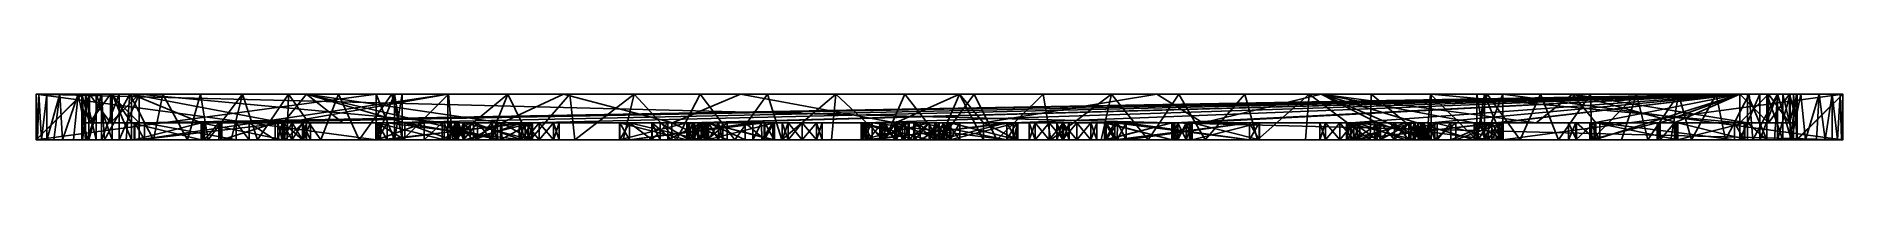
# Model space of a CAD drawing. Header units: millimetres. Extents: x -79 to 79, y 0 to 4.
import ezdxf

# ---------------------------------------------------------------- set-up
doc = ezdxf.new("R2010")
doc.units = ezdxf.units.MM
doc.header["$LTSCALE"] = 57.942387
for name, color, linetype in [('1', 7, 'CONTINUOUS'), ('10', 7, 'CONTINUOUS'), ('100', 7, 'CONTINUOUS'), ('101', 7, 'CONTINUOUS'), ('102', 7, 'CONTINUOUS'), ('103', 7, 'CONTINUOUS'), ('104', 7, 'CONTINUOUS'), ('105', 7, 'CONTINUOUS'), ('106', 7, 'CONTINUOUS'), ('107', 7, 'CONTINUOUS'), ('108', 7, 'CONTINUOUS'), ('109', 7, 'CONTINUOUS'), ('11', 7, 'CONTINUOUS'), ('110', 7, 'CONTINUOUS'), ('111', 7, 'CONTINUOUS'), ('112', 7, 'CONTINUOUS'), ('113', 7, 'CONTINUOUS'), ('114', 7, 'CONTINUOUS'), ('115', 7, 'CONTINUOUS'), ('116', 7, 'CONTINUOUS'), ('117', 7, 'CONTINUOUS'), ('118', 7, 'CONTINUOUS'), ('119', 7, 'CONTINUOUS'), ('12', 7, 'CONTINUOUS'), ('120', 7, 'CONTINUOUS'), ('121', 7, 'CONTINUOUS'), ('122', 7, 'CONTINUOUS'), ('123', 7, 'CONTINUOUS'), ('124', 7, 'CONTINUOUS'), ('125', 7, 'CONTINUOUS'), ('126', 7, 'CONTINUOUS'), ('127', 7, 'CONTINUOUS'), ('128', 7, 'CONTINUOUS'), ('129', 7, 'CONTINUOUS'), ('13', 7, 'CONTINUOUS'), ('130', 7, 'CONTINUOUS'), ('131', 7, 'CONTINUOUS'), ('132', 7, 'CONTINUOUS'), ('133', 7, 'CONTINUOUS'), ('134', 7, 'CONTINUOUS'), ('135', 7, 'CONTINUOUS'), ('136', 7, 'CONTINUOUS'), ('137', 7, 'CONTINUOUS'), ('138', 7, 'CONTINUOUS'), ('139', 7, 'CONTINUOUS'), ('14', 7, 'CONTINUOUS'), ('140', 7, 'CONTINUOUS'), ('141', 7, 'CONTINUOUS'), ('142', 7, 'CONTINUOUS'), ('143', 7, 'CONTINUOUS'), ('144', 7, 'CONTINUOUS'), ('145', 7, 'CONTINUOUS'), ('146', 7, 'CONTINUOUS'), ('147', 7, 'CONTINUOUS'), ('148', 7, 'CONTINUOUS'), ('149', 7, 'CONTINUOUS'), ('15', 7, 'CONTINUOUS'), ('150', 7, 'CONTINUOUS'), ('151', 7, 'CONTINUOUS'), ('152', 7, 'CONTINUOUS'), ('153', 7, 'CONTINUOUS'), ('154', 7, 'CONTINUOUS'), ('155', 7, 'CONTINUOUS'), ('156', 7, 'CONTINUOUS'), ('157', 7, 'CONTINUOUS'), ('158', 7, 'CONTINUOUS'), ('159', 7, 'CONTINUOUS'), ('16', 7, 'CONTINUOUS'), ('160', 7, 'CONTINUOUS'), ('161', 7, 'CONTINUOUS'), ('162', 7, 'CONTINUOUS'), ('163', 7, 'CONTINUOUS'), ('164', 7, 'CONTINUOUS'), ('165', 7, 'CONTINUOUS'), ('166', 7, 'CONTINUOUS'), ('167', 7, 'CONTINUOUS'), ('168', 7, 'CONTINUOUS'), ('169', 7, 'CONTINUOUS'), ('17', 7, 'CONTINUOUS'), ('170', 7, 'CONTINUOUS'), ('171', 7, 'CONTINUOUS'), ('172', 7, 'CONTINUOUS'), ('173', 7, 'CONTINUOUS'), ('174', 7, 'CONTINUOUS'), ('175', 7, 'CONTINUOUS'), ('176', 7, 'CONTINUOUS'), ('177', 7, 'CONTINUOUS'), ('178', 7, 'CONTINUOUS'), ('179', 7, 'CONTINUOUS'), ('18', 7, 'CONTINUOUS'), ('180', 7, 'CONTINUOUS'), ('181', 7, 'CONTINUOUS'), ('182', 7, 'CONTINUOUS'), ('183', 7, 'CONTINUOUS'), ('184', 7, 'CONTINUOUS'), ('185', 7, 'CONTINUOUS'), ('186', 7, 'CONTINUOUS'), ('187', 7, 'CONTINUOUS'), ('188', 7, 'CONTINUOUS'), ('189', 7, 'CONTINUOUS'), ('19', 7, 'CONTINUOUS'), ('190', 7, 'CONTINUOUS'), ('191', 7, 'CONTINUOUS'), ('192', 7, 'CONTINUOUS'), ('193', 7, 'CONTINUOUS'), ('194', 7, 'CONTINUOUS'), ('195', 7, 'CONTINUOUS'), ('196', 7, 'CONTINUOUS'), ('197', 7, 'CONTINUOUS'), ('198', 7, 'CONTINUOUS'), ('199', 7, 'CONTINUOUS'), ('2', 7, 'CONTINUOUS'), ('20', 7, 'CONTINUOUS'), ('200', 7, 'CONTINUOUS'), ('201', 7, 'CONTINUOUS'), ('202', 7, 'CONTINUOUS'), ('203', 7, 'CONTINUOUS'), ('204', 7, 'CONTINUOUS'), ('205', 7, 'CONTINUOUS'), ('206', 7, 'CONTINUOUS'), ('207', 7, 'CONTINUOUS'), ('208', 7, 'CONTINUOUS'), ('209', 7, 'CONTINUOUS'), ('21', 7, 'CONTINUOUS'), ('210', 7, 'CONTINUOUS'), ('211', 7, 'CONTINUOUS'), ('212', 7, 'CONTINUOUS'), ('213', 7, 'CONTINUOUS'), ('214', 7, 'CONTINUOUS'), ('215', 7, 'CONTINUOUS'), ('216', 7, 'CONTINUOUS'), ('217', 7, 'CONTINUOUS'), ('218', 7, 'CONTINUOUS'), ('219', 7, 'CONTINUOUS'), ('22', 7, 'CONTINUOUS'), ('220', 7, 'CONTINUOUS'), ('221', 7, 'CONTINUOUS'), ('222', 7, 'CONTINUOUS'), ('223', 7, 'CONTINUOUS'), ('224', 7, 'CONTINUOUS'), ('225', 7, 'CONTINUOUS'), ('226', 7, 'CONTINUOUS'), ('227', 7, 'CONTINUOUS'), ('228', 7, 'CONTINUOUS'), ('229', 7, 'CONTINUOUS'), ('23', 7, 'CONTINUOUS'), ('24', 7, 'CONTINUOUS'), ('25', 7, 'CONTINUOUS'), ('26', 7, 'CONTINUOUS'), ('27', 7, 'CONTINUOUS'), ('28', 7, 'CONTINUOUS'), ('29', 7, 'CONTINUOUS'), ('3', 7, 'CONTINUOUS'), ('30', 7, 'CONTINUOUS'), ('31', 7, 'CONTINUOUS'), ('32', 7, 'CONTINUOUS'), ('33', 7, 'CONTINUOUS'), ('34', 7, 'CONTINUOUS'), ('35', 7, 'CONTINUOUS'), ('36', 7, 'CONTINUOUS'), ('37', 7, 'CONTINUOUS'), ('38', 7, 'CONTINUOUS'), ('39', 7, 'CONTINUOUS'), ('4', 7, 'CONTINUOUS'), ('40', 7, 'CONTINUOUS'), ('41', 7, 'CONTINUOUS'), ('42', 7, 'CONTINUOUS'), ('43', 7, 'CONTINUOUS'), ('44', 7, 'CONTINUOUS'), ('45', 7, 'CONTINUOUS'), ('46', 7, 'CONTINUOUS'), ('47', 7, 'CONTINUOUS'), ('48', 7, 'CONTINUOUS'), ('49', 7, 'CONTINUOUS'), ('5', 7, 'CONTINUOUS'), ('50', 7, 'CONTINUOUS'), ('51', 7, 'CONTINUOUS'), ('52', 7, 'CONTINUOUS'), ('53', 7, 'CONTINUOUS'), ('54', 7, 'CONTINUOUS'), ('55', 7, 'CONTINUOUS'), ('56', 7, 'CONTINUOUS'), ('57', 7, 'CONTINUOUS'), ('58', 7, 'CONTINUOUS'), ('59', 7, 'CONTINUOUS'), ('6', 7, 'CONTINUOUS'), ('60', 7, 'CONTINUOUS'), ('61', 7, 'CONTINUOUS'), ('62', 7, 'CONTINUOUS'), ('63', 7, 'CONTINUOUS'), ('64', 7, 'CONTINUOUS'), ('65', 7, 'CONTINUOUS'), ('66', 7, 'CONTINUOUS'), ('67', 7, 'CONTINUOUS'), ('68', 7, 'CONTINUOUS'), ('69', 7, 'CONTINUOUS'), ('7', 7, 'CONTINUOUS'), ('70', 7, 'CONTINUOUS'), ('71', 7, 'CONTINUOUS'), ('72', 7, 'CONTINUOUS'), ('73', 7, 'CONTINUOUS'), ('74', 7, 'CONTINUOUS'), ('75', 7, 'CONTINUOUS'), ('76', 7, 'CONTINUOUS'), ('77', 7, 'CONTINUOUS'), ('78', 7, 'CONTINUOUS'), ('79', 7, 'CONTINUOUS'), ('8', 7, 'CONTINUOUS'), ('80', 7, 'CONTINUOUS'), ('81', 7, 'CONTINUOUS'), ('82', 7, 'CONTINUOUS'), ('83', 7, 'CONTINUOUS'), ('84', 7, 'CONTINUOUS'), ('85', 7, 'CONTINUOUS'), ('86', 7, 'CONTINUOUS'), ('87', 7, 'CONTINUOUS'), ('88', 7, 'CONTINUOUS'), ('89', 7, 'CONTINUOUS'), ('9', 7, 'CONTINUOUS'), ('90', 7, 'CONTINUOUS'), ('91', 7, 'CONTINUOUS'), ('92', 7, 'CONTINUOUS'), ('93', 7, 'CONTINUOUS'), ('94', 7, 'CONTINUOUS'), ('95', 7, 'CONTINUOUS'), ('96', 7, 'CONTINUOUS'), ('97', 7, 'CONTINUOUS'), ('98', 7, 'CONTINUOUS'), ('99', 7, 'CONTINUOUS')]:
    doc.layers.add(name, color=color, linetype=linetype)

msp = doc.modelspace()

# ---------------------------------------------------------------- linework, layer by layer
at = {"layer": '1', "color": 250, "linetype": 'Continuous', "true_color": 0x272a2e}
for points in [[(-6.45, 0, 38.5), (6.45, 0, 38.5), (-79, 0, 42.5), (-6.45, 0, 38.5)], [(6.45, 0, 38.5), (20.32, 0, 38.17), (-79, 0, 42.5), (6.45, 0, 38.5)], [(-6.85, 0, 37.93), (-6.45, 0, 38.5), (-79, 0, 42.5), (-6.85, 0, 37.93)], [(-20.58, 0, 38.5), (-6.85, 0, 37.93), (-79, 0, 42.5), (-20.58, 0, 38.5)], [(20.58, 0, 38.5), (21.85, 0, 38.5), (-79, 0, 42.5), (20.58, 0, 38.5)], [(21.85, 0, 38.5), (35.98, 0, 38.5), (-79, 0, 42.5), (21.85, 0, 38.5)], [(20.43, 0, 38.35), (20.58, 0, 38.5), (-79, 0, 42.5), (20.43, 0, 38.35)], [(20.32, 0, 38.17), (20.43, 0, 38.35), (-79, 0, 42.5), (20.32, 0, 38.17)], [(-48.88, 0, 38.5), (-35.98, 0, 38.5), (-79, 0, 42.5), (-48.88, 0, 38.5)], [(-35.98, 0, 38.5), (-22.11, 0, 38.17), (-79, 0, 42.5), (-35.98, 0, 38.5)], [(-49.28, 0, 37.93), (-48.88, 0, 38.5), (-79, 0, 42.5), (-49.28, 0, 37.93)], [(-63.01, 0, 38.5), (-49.28, 0, 37.93), (-79, 0, 42.5), (-63.01, 0, 38.5)], [(35.98, 0, 38.5), (48.88, 0, 38.5), (-79, 0, 42.5), (35.98, 0, 38.5)], [(48.88, 0, 38.5), (62.75, 0, 38.17), (-79, 0, 42.5), (48.88, 0, 38.5)], [(63.01, 0, 38.5), (64.27, 0, 38.5), (-79, 0, 42.5), (63.01, 0, 38.5)], [(-79, 0, 42.5), (64.27, 0, 38.5), (79, 0, 42.5), (-79, 0, 42.5)], [(62.86, 0, 38.35), (63.01, 0, 38.5), (-79, 0, 42.5), (62.86, 0, 38.35)], [(62.75, 0, 38.17), (62.86, 0, 38.35), (-79, 0, 42.5), (62.75, 0, 38.17)], [(-21.85, 0, 38.5), (-20.58, 0, 38.5), (-79, 0, 42.5), (-21.85, 0, 38.5)], [(-21.99, 0, 38.35), (-21.85, 0, 38.5), (-79, 0, 42.5), (-21.99, 0, 38.35)], [(-22.11, 0, 38.17), (-21.99, 0, 38.35), (-79, 0, 42.5), (-22.11, 0, 38.17)], [(-64.27, 0, 38.5), (-63.01, 0, 38.5), (-79, 0, 42.5), (-64.27, 0, 38.5)], [(-64.42, 0, 38.35), (-64.27, 0, 38.5), (-79, 0, 42.5), (-64.42, 0, 38.35)], [(-64.53, 0, 38.17), (-64.42, 0, 38.35), (-79, 0, 42.5), (-64.53, 0, 38.17)], [(-70.42, 0, 26.41), (-64.53, 0, 38.17), (-79, 0, 42.5), (-70.42, 0, 26.41)], [(-70.37, 0, 25.44), (-70.42, 0, 26.41), (-79, 0, 42.5), (-70.37, 0, 25.44)], [(-69.52, 0, 24.96), (-70.37, 0, 25.44), (-79, 0, 17.5), (-69.52, 0, 24.96)], [(-79, 0, 17.5), (-70.37, 0, 25.44), (-79, 0, 42.5), (-79, 0, 17.5)], [(-49.25, 0, 17.5), (-69.52, 0, 24.96), (-79, 0, 17.5), (-49.25, 0, 17.5)], [(-76.69, 0, -53.7), (-75.72, 0, -53.93), (-79, 0, -42.23), (-76.69, 0, -53.7)], [(-79, 0, -42.23), (-75.72, 0, -53.93), (-75, 0, -45.74), (-79, 0, -42.23)], [(-77.46, 0, -53.48), (-76.69, 0, -53.7), (-79, 0, -42.23), (-77.46, 0, -53.48)], [(-78.07, 0, -53.27), (-77.46, 0, -53.48), (-79, 0, -42.23), (-78.07, 0, -53.27)], [(-78.54, 0, -53.04), (-78.07, 0, -53.27), (-79, 0, -42.23), (-78.54, 0, -53.04)], [(-78.87, 0, -52.79), (-78.54, 0, -53.04), (-79, 0, -42.23), (-78.87, 0, -52.79)], [(-79, 0, -52.5), (-78.87, 0, -52.79), (-79, 0, -42.23), (-79, 0, -52.5)], [(-75, 0, -42.23), (-79, 0, -42.23), (-75, 0, -45.74), (-75, 0, -42.23)], [(-70, 0, -21.5), (-57.25, 0, -21.5), (-79, 0, -17.5), (-70, 0, -21.5)], [(-79, 0, -17.5), (-57.25, 0, -21.5), (-49.25, 0, -17.5), (-79, 0, -17.5)], [(-71.74, 0, -21.81), (-70, 0, -21.5), (-79, 0, -17.5), (-71.74, 0, -21.81)], [(-73.27, 0, -22.71), (-71.74, 0, -21.81), (-79, 0, -17.5), (-73.27, 0, -22.71)], [(-74.38, 0, -24.09), (-73.27, 0, -22.71), (-79, 0, -17.5), (-74.38, 0, -24.09)], [(-74.95, 0, -25.77), (-74.38, 0, -24.09), (-79, 0, -17.5), (-74.95, 0, -25.77)], [(-79, 0, -25.77), (-74.95, 0, -25.77), (-79, 0, -17.5), (-79, 0, -25.77)], [(-75.72, 0, -53.93), (-74.52, 0, -54.16), (-75, 0, -45.74), (-75.72, 0, -53.93)], [(-75, 0, -45.74), (-74.52, 0, -54.16), (-74.68, 0, -47.5), (-75, 0, -45.74)], [(-74.68, 0, -47.5), (-74.52, 0, -54.16), (-73.76, 0, -49.04), (-74.68, 0, -47.5)], [(-74.52, 0, -54.16), (-73.01, 0, -54.41), (-73.76, 0, -49.04), (-74.52, 0, -54.16)], [(-73.76, 0, -49.04), (-73.01, 0, -54.41), (-72.35, 0, -50.15), (-73.76, 0, -49.04)], [(-73.01, 0, -54.41), (-71.13, 0, -54.68), (-72.35, 0, -50.15), (-73.01, 0, -54.41)], [(-72.35, 0, -50.15), (-71.13, 0, -54.68), (-70.65, 0, -50.7), (-72.35, 0, -50.15)], [(-71.13, 0, -54.68), (-68.75, 0, -54.96), (-70.65, 0, -50.7), (-71.13, 0, -54.68)], [(-68.75, 0, -54.96), (-65.75, 0, -55.27), (-70.65, 0, -50.7), (-68.75, 0, -54.96)], [(-70.65, 0, -50.7), (-65.75, 0, -55.27), (-64.57, 0, -51.36), (-70.65, 0, -50.7)], [(-61.52, 0, 24.96), (-69.52, 0, 24.96), (-49.25, 0, 17.5), (-61.52, 0, 24.96)], [(-65.75, 0, -55.27), (-63.96, 0, -55.43), (-64.57, 0, -51.36), (-65.75, 0, -55.27)], [(-61.93, 0, -55.6), (-59.65, 0, -55.78), (-64.57, 0, -51.36), (-61.93, 0, -55.6)], [(-64.57, 0, -51.36), (-59.65, 0, -55.78), (-57.4, 0, -51.93), (-64.57, 0, -51.36)], [(-63.96, 0, -55.43), (-61.93, 0, -55.6), (-64.57, 0, -51.36), (-63.96, 0, -55.43)], [(-62.86, 0, 38.35), (-49.28, 0, 37.93), (-63.01, 0, 38.5), (-62.86, 0, 38.35)], [(-62.75, 0, 38.17), (-49.28, 0, 37.93), (-62.86, 0, 38.35), (-62.75, 0, 38.17)], [(-49.28, 0, 37.93), (-62.75, 0, 38.17), (-55.72, 0, 24.98), (-49.28, 0, 37.93)], [(-62.75, 0, 38.17), (-58.09, 0, 28.87), (-55.72, 0, 24.98), (-62.75, 0, 38.17)], [(-60.36, 0, 27.4), (-61.52, 0, 24.96), (-57.48, 0, 23.22), (-60.36, 0, 27.4)], [(-57.48, 0, 23.22), (-61.52, 0, 24.96), (-49.25, 0, 17.5), (-57.48, 0, 23.22)], [(-58.09, 0, 28.87), (-60.36, 0, 27.4), (-57.85, 0, 24.1), (-58.09, 0, 28.87)], [(-57.85, 0, 24.1), (-60.36, 0, 27.4), (-57.48, 0, 23.22), (-57.85, 0, 24.1)], [(-59.65, 0, -55.78), (-57.05, 0, -55.96), (-57.4, 0, -51.93), (-59.65, 0, -55.78)], [(-55.72, 0, 24.98), (-58.09, 0, 28.87), (-56.6, 0, 25.35), (-55.72, 0, 24.98)], [(-56.6, 0, 25.35), (-58.09, 0, 28.87), (-57.48, 0, 24.98), (-56.6, 0, 25.35)], [(-57.48, 0, 24.98), (-58.09, 0, 28.87), (-57.85, 0, 24.1), (-57.48, 0, 24.98)], [(-56.6, 0, 22.85), (-57.48, 0, 23.22), (-49.25, 0, 17.5), (-56.6, 0, 22.85)], [(-57.4, 0, -51.93), (-57.05, 0, -55.96), (-55.71, 0, -51.33), (-57.4, 0, -51.93)], [(-57.25, 0, -21.5), (-55.66, 0, -22.16), (-49.25, 0, -17.5), (-57.25, 0, -21.5)], [(-57.05, 0, -55.96), (-54.11, 0, -56.14), (-55.71, 0, -51.33), (-57.05, 0, -55.96)], [(-55.72, 0, 23.22), (-56.6, 0, 22.85), (-49.25, 0, 17.5), (-55.72, 0, 23.22)], [(-55.35, 0, 24.1), (-49.28, 0, 37.93), (-55.72, 0, 24.98), (-55.35, 0, 24.1)], [(-55.35, 0, 24.1), (-55.72, 0, 23.22), (-49.25, 0, 17.5), (-55.35, 0, 24.1)], [(-55.71, 0, -51.33), (-54.11, 0, -56.14), (-55, 0, -49.68), (-55.71, 0, -51.33)], [(-55.66, 0, -22.16), (-55, 0, -23.75), (-49.25, 0, -17.5), (-55.66, 0, -22.16)], [(-49.28, 0, 37.93), (-55.35, 0, 24.1), (-49.25, 0, 17.5), (-49.28, 0, 37.93)], [(-54.11, 0, -56.14), (-50.76, 0, -56.33), (-55, 0, -23.75), (-54.11, 0, -56.14)], [(-55, 0, -23.75), (-50.76, 0, -56.33), (-49.25, 0, -17.5), (-55, 0, -23.75)], [(-55, 0, -49.68), (-54.11, 0, -56.14), (-55, 0, -23.75), (-55, 0, -49.68)], [(-46.94, 0, -56.52), (-49.2, 0, -47.62), (-50.76, 0, -56.33), (-46.94, 0, -56.52)], [(-50.76, 0, -56.33), (-49.2, 0, -47.62), (-49.25, 0, -17.5), (-50.76, 0, -56.33)], [(-49.2, 0, 37.23), (-49.28, 0, 37.93), (-49.25, 0, 17.5), (-49.2, 0, 37.23)], [(-49.2, 0, -47.62), (-49.2, 0, -37.23), (-49.25, 0, -17.5), (-49.2, 0, -47.62)], [(-47.66, 0, 16.84), (-49.2, 0, 37.23), (-49.25, 0, 17.5), (-47.66, 0, 16.84)], [(-49.25, 0, -17.5), (-49.2, 0, -37.23), (-47.66, 0, -16.84), (-49.25, 0, -17.5)], [(-46.75, 0, -52.53), (-49.2, 0, -47.62), (-46.94, 0, -56.52), (-46.75, 0, -52.53)], [(-49.2, 0, -47.62), (-49.16, 0, -46.65), (-49.2, 0, -37.23), (-49.2, 0, -47.62)], [(-49.2, 0, -37.23), (-49.16, 0, -46.65), (-49.16, 0, -38.2), (-49.2, 0, -37.23)], [(-43.32, 0, 25.47), (-49.2, 0, 37.23), (-47, 0, 15.25), (-43.32, 0, 25.47)], [(-47, 0, 15.25), (-49.2, 0, 37.23), (-47.66, 0, 16.84), (-47, 0, 15.25)], [(-49.2, 0, -37.23), (-45.06, 0, -28.95), (-47.66, 0, -16.84), (-49.2, 0, -37.23)], [(-49.16, 0, -46.65), (-48.31, 0, -46.18), (-49.16, 0, -38.2), (-49.16, 0, -46.65)], [(-49.16, 0, -38.2), (-48.31, 0, -46.18), (-48.31, 0, -38.68), (-49.16, 0, -38.2)], [(-48.31, 0, -46.18), (-36.54, 0, -46.18), (-48.31, 0, -38.68), (-48.31, 0, -46.18)], [(-48.31, 0, -38.68), (-36.54, 0, -46.18), (-36.54, 0, -38.68), (-48.31, 0, -38.68)], [(-47.66, 0, -16.84), (-45.06, 0, -28.95), (-47, 0, -15.25), (-47.66, 0, -16.84)], [(-43.48, 0, -31.09), (-43.32, 0, 25.47), (-47, 0, 15.25), (-43.48, 0, -31.09)], [(-45.06, 0, -28.95), (-43.48, 0, -31.09), (-47, 0, 15.25), (-45.06, 0, -28.95)], [(-47, 0, -15.25), (-45.06, 0, -28.95), (-47, 0, 15.25), (-47, 0, -15.25)], [(-42.59, 0, -56.71), (-46.75, 0, -52.53), (-46.94, 0, -56.52), (-42.59, 0, -56.71)], [(-42.67, 0, -52.7), (-46.75, 0, -52.53), (-42.59, 0, -56.71), (-42.67, 0, -52.7)], [(-43.32, 0, 25.47), (-43.48, 0, -31.09), (-43, 0, -17.33), (-43.32, 0, 25.47)], [(-43.48, 0, -31.09), (-41.03, 0, -32.11), (-42.15, 0, -27.15), (-43.48, 0, -31.09)], [(-43.48, 0, -31.09), (-42.15, 0, -27.15), (-43, 0, -17.33), (-43.48, 0, -31.09)], [(-42.79, 0, 24.98), (-43.32, 0, 25.47), (-43, 0, 17.33), (-42.79, 0, 24.98)], [(-43, 0, 17.33), (-43.32, 0, 25.47), (-43, 0, 6), (-43, 0, 17.33)], [(-43, 0, 6), (-43.32, 0, 25.47), (-43, 0, -6), (-43, 0, 6)], [(-43, 0, -6), (-43.32, 0, 25.47), (-43, 0, -17.33), (-43, 0, -6)], [(-42.79, 0, 24.98), (-43, 0, 17.33), (-42.18, 0, 17.48), (-42.79, 0, 24.98)], [(-43, 0, -17.33), (-42.15, 0, -27.15), (-42.18, 0, -17.48), (-43, 0, -17.33)], [(-42.34, 0, 4.41), (-43, 0, 6), (-42.34, 0, -4.41), (-42.34, 0, 4.41)], [(-42.34, 0, -4.41), (-43, 0, 6), (-43, 0, -6), (-42.34, 0, -4.41)], [(-42.07, 0, 24.98), (-42.79, 0, 24.98), (-42.18, 0, 17.48), (-42.07, 0, 24.98)], [(-38.27, 0, -52.87), (-42.67, 0, -52.7), (-39.34, 0, -56.84), (-38.27, 0, -52.87)], [(-39.34, 0, -56.84), (-42.67, 0, -52.7), (-42.59, 0, -56.71), (-39.34, 0, -56.84)], [(-40.75, 0, 3.75), (-42.34, 0, 4.41), (-40.75, 0, -3.75), (-40.75, 0, 3.75)], [(-40.75, 0, -3.75), (-42.34, 0, 4.41), (-42.34, 0, -4.41), (-40.75, 0, -3.75)], [(-41.53, 0, 16.96), (-42.07, 0, 24.98), (-42.18, 0, 17.48), (-41.53, 0, 16.96)], [(-42.15, 0, -27.15), (-41.64, 0, -25.91), (-42.18, 0, -17.48), (-42.15, 0, -27.15)], [(-42.18, 0, -17.48), (-41.64, 0, -25.91), (-41.53, 0, -16.96), (-42.18, 0, -17.48)], [(-42.15, 0, -27.15), (-41.03, 0, -32.11), (-41.64, 0, -28.39), (-42.15, 0, -27.15)], [(-41.53, 0, 25.47), (-42.07, 0, 24.98), (-41.53, 0, 16.96), (-41.53, 0, 25.47)], [(-41.64, 0, -28.39), (-41.03, 0, -32.11), (-40.4, 0, -28.9), (-41.64, 0, -28.39)], [(-41.64, 0, -25.91), (-40.4, 0, -25.4), (-41.53, 0, -16.96), (-41.64, 0, -25.91)], [(-35.65, 0, 37.23), (-41.53, 0, 25.47), (-36.24, 0, 21.24), (-35.65, 0, 37.23)], [(-36.24, 0, 21.24), (-41.53, 0, 25.47), (-36.75, 0, 20), (-36.24, 0, 21.24)], [(-36.75, 0, 20), (-41.53, 0, 25.47), (-35.65, 0, 5.2), (-36.75, 0, 20)], [(-35.65, 0, 5.2), (-41.53, 0, 25.47), (-41.53, 0, 16.96), (-35.65, 0, 5.2)], [(-36.75, 0, -20), (-36.24, 0, -18.76), (-41.53, 0, -16.96), (-36.75, 0, -20)], [(-41.53, 0, -16.96), (-36.24, 0, -18.76), (-35.65, 0, -5.2), (-41.53, 0, -16.96)], [(-38.65, 0, -27.15), (-36.75, 0, -20), (-41.53, 0, -16.96), (-38.65, 0, -27.15)], [(-39.16, 0, -25.91), (-38.65, 0, -27.15), (-41.53, 0, -16.96), (-39.16, 0, -25.91)], [(-40.4, 0, -25.4), (-39.16, 0, -25.91), (-41.53, 0, -16.96), (-40.4, 0, -25.4)], [(-41.03, 0, -32.11), (-38.4, 0, -31.73), (-40.4, 0, -28.9), (-41.03, 0, -32.11)], [(-36.54, 0, 3.75), (-40.75, 0, 3.75), (-36.54, 0, -3.75), (-36.54, 0, 3.75)], [(-40.75, 0, 3.75), (-40.75, 0, -3.75), (-36.54, 0, -3.75), (-40.75, 0, 3.75)], [(-40.4, 0, -28.9), (-38.4, 0, -31.73), (-39.16, 0, -28.39), (-40.4, 0, -28.9)], [(-35.79, 0, -56.96), (-38.27, 0, -52.87), (-39.34, 0, -56.84), (-35.79, 0, -56.96)], [(-38.4, 0, -31.73), (-38.65, 0, -27.15), (-39.16, 0, -28.39), (-38.4, 0, -31.73)], [(-38.4, 0, -31.73), (-36.75, 0, -20), (-38.65, 0, -27.15), (-38.4, 0, -31.73)], [(-36.75, 0, -20), (-38.4, 0, -31.73), (-35.65, 0, -37.23), (-36.75, 0, -20)], [(-35.65, 0, -47.62), (-38.27, 0, -52.87), (-35.79, 0, -56.96), (-35.65, 0, -47.62)], [(-36.24, 0, -21.24), (-36.75, 0, -20), (-35.65, 0, -37.23), (-36.24, 0, -21.24)], [(-36.24, 0, 18.76), (-36.75, 0, 20), (-35.65, 0, 5.2), (-36.24, 0, 18.76)], [(-36.54, 0, -46.18), (-35.69, 0, -46.65), (-36.54, 0, -38.68), (-36.54, 0, -46.18)], [(-36.54, 0, -38.68), (-35.69, 0, -46.65), (-35.69, 0, -38.2), (-36.54, 0, -38.68)], [(-35.69, 0, 4.22), (-36.54, 0, 3.75), (-35.69, 0, -4.22), (-35.69, 0, 4.22)], [(-35.69, 0, -4.22), (-36.54, 0, 3.75), (-36.54, 0, -3.75), (-35.69, 0, -4.22)], [(-35, 0, 21.75), (-35.65, 0, 37.23), (-36.24, 0, 21.24), (-35, 0, 21.75)], [(-36.24, 0, -18.76), (-35, 0, -18.25), (-35.65, 0, -5.2), (-36.24, 0, -18.76)], [(-35, 0, -21.75), (-36.24, 0, -21.24), (-35.65, 0, -37.23), (-35, 0, -21.75)], [(-35, 0, 18.25), (-36.24, 0, 18.76), (-35.65, 0, 5.2), (-35, 0, 18.25)], [(-35.98, 0, 38.5), (-35.58, 0, 37.93), (-22.11, 0, 38.17), (-35.98, 0, 38.5)], [(-31.9, 0, -57.07), (-35.65, 0, -47.62), (-35.79, 0, -56.96), (-31.9, 0, -57.07)], [(-35.69, 0, -46.65), (-35.65, 0, -47.62), (-35.69, 0, -38.2), (-35.69, 0, -46.65)], [(-35.69, 0, -38.2), (-35.65, 0, -47.62), (-35.65, 0, -37.23), (-35.69, 0, -38.2)], [(-35.65, 0, 5.2), (-35.69, 0, 4.22), (-35.65, 0, -5.2), (-35.65, 0, 5.2)], [(-35.65, 0, -5.2), (-35.69, 0, 4.22), (-35.69, 0, -4.22), (-35.65, 0, -5.2)], [(-35.65, 0, -37.23), (-35.65, 0, -47.62), (-31.9, 0, -57.07), (-35.65, 0, -37.23)], [(-35.58, 0, 37.93), (-35.65, 0, 37.23), (-35, 0, 21.75), (-35.58, 0, 37.93)], [(-35, 0, -18.25), (-35, 0, 18.25), (-35.65, 0, 5.2), (-35, 0, -18.25)], [(-35, 0, -18.25), (-35.65, 0, 5.2), (-35.65, 0, -5.2), (-35, 0, -18.25)], [(-35, 0, -21.75), (-35.65, 0, -37.23), (-31.9, 0, -57.07), (-35, 0, -21.75)], [(-35.58, 0, 37.93), (-27.99, 0, -16.02), (-27.99, 0, 16.02), (-35.58, 0, 37.93)], [(-27.99, 0, -16.02), (-35.58, 0, 37.93), (-33.25, 0, 20), (-27.99, 0, -16.02)], [(-35.58, 0, 37.93), (-27.99, 0, 16.02), (-27.99, 0, 26.41), (-35.58, 0, 37.93)], [(-33.25, 0, 20), (-35.58, 0, 37.93), (-33.76, 0, 21.24), (-33.25, 0, 20)], [(-33.76, 0, 21.24), (-35.58, 0, 37.93), (-35, 0, 21.75), (-33.76, 0, 21.24)], [(-22.11, 0, 38.17), (-35.58, 0, 37.93), (-27.99, 0, 26.41), (-22.11, 0, 38.17)], [(-35, 0, -18.25), (-33.76, 0, -18.76), (-35, 0, 18.25), (-35, 0, -18.25)], [(-35, 0, 18.25), (-33.76, 0, -18.76), (-33.76, 0, 18.76), (-35, 0, 18.25)], [(-33.76, 0, -21.24), (-35, 0, -21.75), (-31.9, 0, -57.07), (-33.76, 0, -21.24)], [(-33.76, 0, -18.76), (-33.25, 0, -20), (-33.76, 0, 18.76), (-33.76, 0, -18.76)], [(-33.25, 0, -20), (-33.76, 0, -21.24), (-31.9, 0, -57.07), (-33.25, 0, -20)], [(-33.25, 0, -20), (-33.25, 0, 20), (-33.76, 0, 18.76), (-33.25, 0, -20)], [(-27.99, 0, -26.41), (-27.99, 0, -16.02), (-33.25, 0, 20), (-27.99, 0, -26.41)], [(-27.99, 0, -26.41), (-33.25, 0, 20), (-31.9, 0, -57.07), (-27.99, 0, -26.41)], [(-33.25, 0, 20), (-33.25, 0, -20), (-31.9, 0, -57.07), (-33.25, 0, 20)], [(-27.65, 0, -57.18), (-27.99, 0, -26.41), (-31.9, 0, -57.07), (-27.65, 0, -57.18)], [(-27.99, 0, -16.02), (-22.11, 0, -4.25), (-27.99, 0, 16.02), (-27.99, 0, -16.02)], [(-27.99, 0, 16.02), (-22.11, 0, -4.25), (-22.11, 0, 4.25), (-27.99, 0, 16.02)], [(-27.95, 0, -16.99), (-27.99, 0, -16.02), (-27.95, 0, -25.44), (-27.95, 0, -16.99)], [(-27.99, 0, -16.02), (-27.99, 0, -26.41), (-27.95, 0, -25.44), (-27.99, 0, -16.02)], [(-22.11, 0, -38.17), (-27.99, 0, -26.41), (-23, 0, -57.28), (-22.11, 0, -38.17)], [(-23, 0, -57.28), (-27.99, 0, -26.41), (-27.65, 0, -57.18), (-23, 0, -57.28)], [(-27.99, 0, 16.02), (-27.95, 0, 16.99), (-27.99, 0, 26.41), (-27.99, 0, 16.02)], [(-27.99, 0, 26.41), (-27.95, 0, 16.99), (-27.95, 0, 25.44), (-27.99, 0, 26.41)], [(-27.1, 0, -17.46), (-27.95, 0, -16.99), (-27.1, 0, -24.96), (-27.1, 0, -17.46)], [(-27.1, 0, -24.96), (-27.95, 0, -16.99), (-27.95, 0, -25.44), (-27.1, 0, -24.96)], [(-27.95, 0, 16.99), (-27.1, 0, 17.46), (-27.95, 0, 25.44), (-27.95, 0, 16.99)], [(-27.95, 0, 25.44), (-27.1, 0, 17.46), (-27.1, 0, 24.96), (-27.95, 0, 25.44)], [(-20.81, 0, -17.46), (-27.1, 0, -17.46), (-15.33, 0, -24.96), (-20.81, 0, -17.46)], [(-15.33, 0, -24.96), (-27.1, 0, -17.46), (-27.1, 0, -24.96), (-15.33, 0, -24.96)], [(-27.1, 0, 17.46), (-16.31, 0, 17.46), (-27.1, 0, 24.96), (-27.1, 0, 17.46)], [(-16.31, 0, 17.46), (-25.12, 0, 24.96), (-27.1, 0, 24.96), (-16.31, 0, 17.46)], [(-25.17, 0, -13.04), (-23.76, 0, -16.01), (-24.43, 0, -9.83), (-25.17, 0, -13.04)], [(-25.12, 0, 24.96), (-16.31, 0, 17.46), (-21.08, 0, 23.22), (-25.12, 0, 24.96)], [(-23.42, 0, 27.93), (-25.12, 0, 24.96), (-21.08, 0, 23.22), (-23.42, 0, 27.93)], [(-24.43, 0, -9.83), (-23.76, 0, -16.01), (-21.85, 0, -7.78), (-24.43, 0, -9.83)], [(-23.76, 0, -16.01), (-20.81, 0, -17.46), (-21.45, 0, -12.5), (-23.76, 0, -16.01)], [(-21.85, 0, -7.78), (-23.76, 0, -16.01), (-21.45, 0, -12.5), (-21.85, 0, -7.78)], [(-20.2, 0, 29.1), (-23.42, 0, 27.93), (-21.08, 0, 24.98), (-20.2, 0, 29.1)], [(-21.08, 0, 24.98), (-23.42, 0, 27.93), (-21.45, 0, 24.1), (-21.08, 0, 24.98)], [(-21.45, 0, 24.1), (-23.42, 0, 27.93), (-21.08, 0, 23.22), (-21.45, 0, 24.1)], [(-17.91, 0, -57.37), (-22.11, 0, -38.17), (-23, 0, -57.28), (-17.91, 0, -57.37)], [(-22.11, 0, -4.25), (-21.57, 0, -3.77), (-22.11, 0, 4.25), (-22.11, 0, -4.25)], [(-22.11, 0, 4.25), (-21.57, 0, -3.77), (-21.57, 0, 3.77), (-22.11, 0, 4.25)], [(-21.57, 0, -38.66), (-22.11, 0, -38.17), (-17.91, 0, -57.37), (-21.57, 0, -38.66)], [(-18.56, 0, -7.78), (-21.85, 0, -7.78), (-19.32, 0, -11.62), (-18.56, 0, -7.78)], [(-19.32, 0, -11.62), (-21.85, 0, -7.78), (-20.2, 0, -11.25), (-19.32, 0, -11.62)], [(-20.2, 0, -11.25), (-21.85, 0, -7.78), (-21.08, 0, -11.62), (-20.2, 0, -11.25)], [(-21.08, 0, -11.62), (-21.85, 0, -7.78), (-21.45, 0, -12.5), (-21.08, 0, -11.62)], [(-21.57, 0, -3.77), (-20.85, 0, -3.77), (-21.57, 0, 3.77), (-21.57, 0, -3.77)], [(-21.57, 0, 3.77), (-20.85, 0, -3.77), (-20.85, 0, 3.77), (-21.57, 0, 3.77)], [(-20.85, 0, -38.66), (-21.57, 0, -38.66), (-17.91, 0, -57.37), (-20.85, 0, -38.66)], [(-21.45, 0, -12.5), (-20.81, 0, -17.46), (-21.08, 0, -13.38), (-21.45, 0, -12.5)], [(-21.08, 0, -13.38), (-20.81, 0, -17.46), (-20.2, 0, -13.75), (-21.08, 0, -13.38)], [(-21.08, 0, 23.22), (-16.31, 0, 17.46), (-20.2, 0, 22.85), (-21.08, 0, 23.22)], [(-20.2, 0, 25.35), (-20.2, 0, 29.1), (-21.08, 0, 24.98), (-20.2, 0, 25.35)], [(-20.85, 0, -3.77), (-20.32, 0, -4.25), (-20.85, 0, 3.77), (-20.85, 0, -3.77)], [(-20.85, 0, 3.77), (-20.32, 0, -4.25), (-20.32, 0, 4.25), (-20.85, 0, 3.77)], [(-20.32, 0, -38.17), (-20.85, 0, -38.66), (-17.91, 0, -57.37), (-20.32, 0, -38.17)], [(-20.81, 0, -17.46), (-15.33, 0, -24.96), (-20.2, 0, -13.75), (-20.81, 0, -17.46)], [(-20.43, 0, 38.35), (-6.85, 0, 37.93), (-20.58, 0, 38.5), (-20.43, 0, 38.35)], [(-20.32, 0, 38.17), (-6.85, 0, 37.93), (-20.43, 0, 38.35), (-20.32, 0, 38.17)], [(-20.32, 0, -4.25), (-18.56, 0, -7.78), (-20.32, 0, 4.25), (-20.32, 0, -4.25)], [(-18.56, 0, -7.78), (-15.33, 0, -24.96), (-20.32, 0, 4.25), (-18.56, 0, -7.78)], [(-14.44, 0, -26.41), (-20.32, 0, -38.17), (-17.91, 0, -57.37), (-14.44, 0, -26.41)], [(-15.33, 0, -24.96), (-14.58, 0, 15.72), (-20.32, 0, 4.25), (-15.33, 0, -24.96)], [(-10.76, 0, 21.24), (-6.85, 0, 37.93), (-20.32, 0, 38.17), (-10.76, 0, 21.24)], [(-12, 0, 21.75), (-10.76, 0, 21.24), (-20.32, 0, 38.17), (-12, 0, 21.75)], [(-14.44, 0, 26.41), (-12, 0, 21.75), (-20.32, 0, 38.17), (-14.44, 0, 26.41)], [(-20.2, 0, -13.75), (-15.33, 0, -24.96), (-19.32, 0, -13.38), (-20.2, 0, -13.75)], [(-20.2, 0, 22.85), (-16.31, 0, 17.46), (-19.32, 0, 23.22), (-20.2, 0, 22.85)], [(-16.99, 0, 27.93), (-20.2, 0, 29.1), (-18.95, 0, 24.1), (-16.99, 0, 27.93)], [(-18.95, 0, 24.1), (-20.2, 0, 29.1), (-19.32, 0, 24.98), (-18.95, 0, 24.1)], [(-19.32, 0, 24.98), (-20.2, 0, 29.1), (-20.2, 0, 25.35), (-19.32, 0, 24.98)], [(-18.95, 0, -12.5), (-18.56, 0, -7.78), (-19.32, 0, -11.62), (-18.95, 0, -12.5)], [(-15.33, 0, -24.96), (-18.95, 0, -12.5), (-19.32, 0, -13.38), (-15.33, 0, -24.96)], [(-16.31, 0, 17.46), (-18.95, 0, 24.1), (-19.32, 0, 23.22), (-16.31, 0, 17.46)], [(-15.33, 0, -24.96), (-18.56, 0, -7.78), (-18.95, 0, -12.5), (-15.33, 0, -24.96)], [(-16.31, 0, 17.46), (-16.99, 0, 27.93), (-18.95, 0, 24.1), (-16.31, 0, 17.46)], [(-13.8, 0, -57.42), (-14.44, 0, -26.41), (-17.91, 0, -57.37), (-13.8, 0, -57.42)], [(-16.31, 0, 17.46), (-15.55, 0, 16.48), (-16.99, 0, 27.93), (-16.31, 0, 17.46)], [(-16.99, 0, 27.93), (-15.55, 0, 16.48), (-15.28, 0, 24.96), (-16.99, 0, 27.93)], [(-15.55, 0, 16.48), (-14.58, 0, 15.72), (-15.28, 0, 24.96), (-15.55, 0, 16.48)], [(-15.33, 0, -24.96), (-14.48, 0, -25.44), (-14.58, 0, 15.72), (-15.33, 0, -24.96)], [(-15.28, 0, 24.96), (-14.58, 0, 15.72), (-14.47, 0, 25.46), (-15.28, 0, 24.96)], [(-14.58, 0, 15.72), (-14.48, 0, -25.44), (-14.47, 0, 25.46), (-14.58, 0, 15.72)], [(-14.48, 0, -25.44), (-14.44, 0, -26.41), (-14.47, 0, 25.46), (-14.48, 0, -25.44)], [(-14.47, 0, 25.46), (-14.44, 0, -26.41), (-14.44, 0, 26.41), (-14.47, 0, 25.46)], [(-14.44, 0, 26.41), (-14.44, 0, -26.41), (-13.8, 0, -57.42), (-14.44, 0, 26.41)], [(-13.75, 0, -20), (-13.75, 0, 20), (-14.44, 0, 26.41), (-13.75, 0, -20)], [(-13.75, 0, -20), (-14.44, 0, 26.41), (-13.8, 0, -57.42), (-13.75, 0, -20)], [(-13.24, 0, 21.24), (-12, 0, 21.75), (-14.44, 0, 26.41), (-13.24, 0, 21.24)], [(-13.75, 0, 20), (-13.24, 0, 21.24), (-14.44, 0, 26.41), (-13.75, 0, 20)], [(-9.44, 0, -57.46), (-13.75, 0, -20), (-13.8, 0, -57.42), (-9.44, 0, -57.46)], [(-13.75, 0, -20), (-13.24, 0, -18.76), (-13.75, 0, 20), (-13.75, 0, -20)], [(-13.75, 0, 20), (-13.24, 0, -18.76), (-13.24, 0, 18.76), (-13.75, 0, 20)], [(-13.24, 0, -21.24), (-13.75, 0, -20), (-9.44, 0, -57.46), (-13.24, 0, -21.24)], [(-13.24, 0, -18.76), (-12, 0, -18.25), (-13.24, 0, 18.76), (-13.24, 0, -18.76)], [(-13.24, 0, 18.76), (-12, 0, -18.25), (-12, 0, 18.25), (-13.24, 0, 18.76)], [(-12, 0, -21.75), (-13.24, 0, -21.24), (-9.44, 0, -57.46), (-12, 0, -21.75)], [(-12, 0, -18.25), (-10.76, 0, -18.76), (-12, 0, 18.25), (-12, 0, -18.25)], [(-12, 0, 18.25), (-10.76, 0, -18.76), (-10.76, 0, 18.76), (-12, 0, 18.25)], [(-10.76, 0, -21.24), (-12, 0, -21.75), (-9.44, 0, -57.46), (-10.76, 0, -21.24)], [(-10.25, 0, 20), (-6.85, 0, 37.93), (-10.76, 0, 21.24), (-10.25, 0, 20)], [(-10.76, 0, -18.76), (-10.25, 0, -20), (-10.76, 0, 18.76), (-10.76, 0, -18.76)], [(-10.25, 0, -20), (-10.76, 0, -21.24), (-9.44, 0, -57.46), (-10.25, 0, -20)], [(-10.25, 0, -20), (-10.25, 0, 20), (-10.76, 0, 18.76), (-10.25, 0, -20)], [(-6.85, 0, 37.93), (-10.25, 0, 20), (-9.44, 0, -57.46), (-6.85, 0, 37.93)], [(-10.25, 0, 20), (-10.25, 0, -20), (-9.44, 0, -57.46), (-10.25, 0, 20)], [(-6.78, 0, -37.23), (-6.85, 0, 37.93), (-9.44, 0, -57.46), (-6.78, 0, -37.23)], [(-6.75, 0, -45.75), (-6.78, 0, -37.23), (-9.44, 0, -57.46), (-6.75, 0, -45.75)], [(-4.77, 0, -57.49), (-6.75, 0, -45.75), (-9.44, 0, -57.46), (-4.77, 0, -57.49)], [(-6.85, 0, 37.93), (-6.78, 0, -37.23), (-6.78, 0, -5.2), (-6.85, 0, 37.93)], [(-6.78, 0, 37.23), (-6.85, 0, 37.93), (-6.78, 0, -5.2), (-6.78, 0, 37.23)], [(-6.73, 0, -38.2), (-6.78, 0, -37.23), (-6.75, 0, -45.75), (-6.73, 0, -38.2)], [(-6.78, 0, -37.23), (-0.89, 0, -25.47), (-4.78, 0, -20.58), (-6.78, 0, -37.23)], [(-6.78, 0, -5.2), (-6.78, 0, -37.23), (-5.15, 0, -19.7), (-6.78, 0, -5.2)], [(-5.15, 0, -19.7), (-6.78, 0, -37.23), (-4.78, 0, -20.58), (-5.15, 0, -19.7)], [(-0.89, 0, 25.47), (-6.78, 0, 37.23), (-0.89, 0, 16.96), (-0.89, 0, 25.47)], [(-6.78, 0, 37.23), (-2.16, 0, 14.43), (-0.89, 0, 16.96), (-6.78, 0, 37.23)], [(-2.16, 0, 14.43), (-6.78, 0, 37.23), (-2.65, 0, 9), (-2.16, 0, 14.43)], [(-2.65, 0, 9), (-6.78, 0, 37.23), (-3.02, 0, 9.88), (-2.65, 0, 9)], [(-3.02, 0, 9.88), (-6.78, 0, 37.23), (-3.9, 0, 10.25), (-3.02, 0, 9.88)], [(-3.9, 0, 10.25), (-6.78, 0, 37.23), (-4.78, 0, 9.88), (-3.9, 0, 10.25)], [(-4.78, 0, 9.88), (-6.78, 0, 37.23), (-5.15, 0, 9), (-4.78, 0, 9.88)], [(-5.15, 0, 9), (-6.78, 0, 37.23), (-5.88, 0, -3.75), (-5.15, 0, 9)], [(-5.88, 0, -3.75), (-6.78, 0, 37.23), (-6.73, 0, -4.22), (-5.88, 0, -3.75)], [(-6.73, 0, -4.22), (-6.78, 0, 37.23), (-6.78, 0, -5.2), (-6.73, 0, -4.22)], [(-2.25, 0, -14.24), (-6.78, 0, -5.2), (-2.65, 0, -19.7), (-2.25, 0, -14.24)], [(-2.65, 0, -19.7), (-6.78, 0, -5.2), (-3.02, 0, -18.82), (-2.65, 0, -19.7)], [(-3.02, 0, -18.82), (-6.78, 0, -5.2), (-3.9, 0, -18.45), (-3.02, 0, -18.82)], [(-3.9, 0, -18.45), (-6.78, 0, -5.2), (-4.78, 0, -18.82), (-3.9, 0, -18.45)], [(-4.78, 0, -18.82), (-6.78, 0, -5.2), (-5.15, 0, -19.7), (-4.78, 0, -18.82)], [(-6.24, 0, -44.51), (-6.73, 0, -38.2), (-6.75, 0, -45.75), (-6.24, 0, -44.51)], [(-6.24, 0, -46.99), (-6.75, 0, -45.75), (-4.77, 0, -57.49), (-6.24, 0, -46.99)], [(-5.88, 0, -38.68), (-6.73, 0, -38.2), (-6.24, 0, -44.51), (-5.88, 0, -38.68)], [(-5, 0, -44), (-5.88, 0, -38.68), (-6.24, 0, -44.51), (-5, 0, -44)], [(-6.24, 0, -46.99), (-5.22, 0, -50.75), (-5, 0, -47.5), (-6.24, 0, -46.99)], [(-5.22, 0, -50.75), (-6.24, 0, -46.99), (-4.77, 0, -57.49), (-5.22, 0, -50.75)], [(5.88, 0, -38.68), (-5.88, 0, -38.68), (5.88, 0, -46.18), (5.88, 0, -38.68)], [(-0.02, 0, -46.18), (-5.88, 0, -38.68), (-0.86, 0, -48.55), (-0.02, 0, -46.18)], [(-5.88, 0, -38.68), (-0.02, 0, -46.18), (5.88, 0, -46.18), (-5.88, 0, -38.68)], [(-0.86, 0, -48.55), (-5.88, 0, -38.68), (-3.25, 0, -45.75), (-0.86, 0, -48.55)], [(-3.25, 0, -45.75), (-5.88, 0, -38.68), (-3.76, 0, -44.51), (-3.25, 0, -45.75)], [(-3.76, 0, -44.51), (-5.88, 0, -38.68), (-5, 0, -44), (-3.76, 0, -44.51)], [(-1.68, 0, 3.75), (-4.78, 0, 8.12), (-5.88, 0, -3.75), (-1.68, 0, 3.75)], [(5.88, 0, -3.75), (-1.68, 0, 3.75), (-5.88, 0, -3.75), (5.88, 0, -3.75)], [(-4.78, 0, 8.12), (-5.15, 0, 9), (-5.88, 0, -3.75), (-4.78, 0, 8.12)], [(-5.22, 0, -50.75), (-2.75, 0, -50.22), (-5, 0, -47.5), (-5.22, 0, -50.75)], [(-3.84, 0, -53.49), (-5.22, 0, -50.75), (-4.77, 0, -57.49), (-3.84, 0, -53.49)], [(-5, 0, -47.5), (-2.75, 0, -50.22), (-3.76, 0, -46.99), (-5, 0, -47.5)], [(-4.78, 0, -20.58), (-0.89, 0, -25.47), (-3.9, 0, -20.95), (-4.78, 0, -20.58)], [(-4.78, 0, 8.12), (-1.68, 0, 3.75), (-3.9, 0, 7.75), (-4.78, 0, 8.12)], [(0.1, 0, -57.5), (-3.84, 0, -53.49), (-4.77, 0, -57.49), (0.1, 0, -57.5)], [(-3.9, 0, -20.95), (-0.89, 0, -25.47), (-3.02, 0, -20.58), (-3.9, 0, -20.95)], [(-3.9, 0, 7.75), (-1.68, 0, 3.75), (-3.02, 0, 8.12), (-3.9, 0, 7.75)], [(0.03, 0, -53.5), (-3.84, 0, -53.49), (0.1, 0, -57.5), (0.03, 0, -53.5)], [(-2.75, 0, -50.22), (-3.25, 0, -45.75), (-3.76, 0, -46.99), (-2.75, 0, -50.22)], [(-2.75, 0, -50.22), (-0.86, 0, -48.55), (-3.25, 0, -45.75), (-2.75, 0, -50.22)], [(-0.89, 0, -25.47), (-2.65, 0, -19.7), (-3.02, 0, -20.58), (-0.89, 0, -25.47)], [(-1.68, 0, 3.75), (-2.65, 0, 9), (-3.02, 0, 8.12), (-1.68, 0, 3.75)], [(-0.89, 0, -25.47), (-2.25, 0, -14.24), (-2.65, 0, -19.7), (-0.89, 0, -25.47)], [(-1.68, 0, 3.75), (-2.16, 0, 14.43), (-2.65, 0, 9), (-1.68, 0, 3.75)], [(-2.25, 0, -14.24), (-0.89, 0, -25.47), (-0.4, 0, -15.2), (-2.25, 0, -14.24)], [(0.63, 0, 12.46), (-2.16, 0, 14.43), (-1.68, 0, 3.75), (0.63, 0, 12.46)], [(0.92, 0, 5.96), (0.63, 0, 12.46), (-1.68, 0, 3.75), (0.92, 0, 5.96)], [(5.88, 0, 3.75), (-1.68, 0, 3.75), (5.88, 0, -3.75), (5.88, 0, 3.75)], [(-0.89, 0, -25.47), (-0.36, 0, -24.98), (-0.4, 0, -15.2), (-0.89, 0, -25.47)], [(-0.36, 0, 24.98), (-0.89, 0, 25.47), (-0.36, 0, 17.45), (-0.36, 0, 24.98)], [(-0.36, 0, 17.45), (-0.89, 0, 25.47), (-0.89, 0, 16.96), (-0.36, 0, 17.45)], [(0.36, 0, -24.98), (0.89, 0, -25.47), (-0.4, 0, -15.2), (0.36, 0, -24.98)], [(-0.4, 0, -15.2), (0.89, 0, -25.47), (0.99, 0, -16.77), (-0.4, 0, -15.2)], [(-0.36, 0, -24.98), (0.36, 0, -24.98), (-0.4, 0, -15.2), (-0.36, 0, -24.98)], [(0.36, 0, 24.98), (-0.36, 0, 24.98), (0.36, 0, 17.45), (0.36, 0, 24.98)], [(0.36, 0, 17.45), (-0.36, 0, 24.98), (-0.36, 0, 17.45), (0.36, 0, 17.45)], [(3.84, 0, -53.49), (0.03, 0, -53.5), (0.1, 0, -57.5), (3.84, 0, -53.49)], [(5, 0, -57.49), (3.84, 0, -53.49), (0.1, 0, -57.5), (5, 0, -57.49)], [(0.89, 0, 25.47), (0.36, 0, 24.98), (0.89, 0, 16.96), (0.89, 0, 25.47)], [(0.89, 0, 16.96), (0.36, 0, 24.98), (0.36, 0, 17.45), (0.89, 0, 16.96)], [(1.79, 0, 9.26), (0.63, 0, 12.46), (0.92, 0, 5.96), (1.79, 0, 9.26)], [(0.89, 0, -25.47), (6.78, 0, -37.23), (0.99, 0, -16.77), (0.89, 0, -25.47)], [(6.78, 0, 37.23), (0.89, 0, 25.47), (6.78, 0, 5.2), (6.78, 0, 37.23)], [(6.78, 0, 5.2), (0.89, 0, 25.47), (0.89, 0, 16.96), (6.78, 0, 5.2)], [(0.99, 0, -16.77), (6.78, 0, -37.23), (6.78, 0, -5.2), (0.99, 0, -16.77)], [(6.78, 0, -47.62), (3.84, 0, -53.49), (5, 0, -57.49), (6.78, 0, -47.62)], [(9.73, 0, -57.46), (6.78, 0, -47.62), (5, 0, -57.49), (9.73, 0, -57.46)], [(6.73, 0, -38.2), (5.88, 0, -38.68), (6.73, 0, -46.65), (6.73, 0, -38.2)], [(6.73, 0, -46.65), (5.88, 0, -38.68), (5.88, 0, -46.18), (6.73, 0, -46.65)], [(6.73, 0, 4.22), (5.88, 0, 3.75), (6.73, 0, -4.22), (6.73, 0, 4.22)], [(6.73, 0, -4.22), (5.88, 0, 3.75), (5.88, 0, -3.75), (6.73, 0, -4.22)], [(6.45, 0, 38.5), (6.85, 0, 37.93), (20.32, 0, 38.17), (6.45, 0, 38.5)], [(6.78, 0, -37.23), (6.73, 0, -38.2), (6.78, 0, -47.62), (6.78, 0, -37.23)], [(6.78, 0, -47.62), (6.73, 0, -38.2), (6.73, 0, -46.65), (6.78, 0, -47.62)], [(6.78, 0, 5.2), (6.73, 0, 4.22), (6.78, 0, -5.2), (6.78, 0, 5.2)], [(6.78, 0, -5.2), (6.73, 0, 4.22), (6.73, 0, -4.22), (6.78, 0, -5.2)], [(6.78, 0, -37.23), (6.78, 0, -47.62), (9.73, 0, -57.46), (6.78, 0, -37.23)], [(6.78, 0, -37.23), (7.85, 0, -29), (6.78, 0, -5.2), (6.78, 0, -37.23)], [(7.85, 0, -29), (6.78, 0, -37.23), (9.73, 0, -57.46), (7.85, 0, -29)], [(6.85, 0, 37.93), (6.78, 0, 37.23), (7.85, 0, -29), (6.85, 0, 37.93)], [(7.85, 0, -29), (6.78, 0, 37.23), (6.78, 0, 5.2), (7.85, 0, -29)], [(7.85, 0, -29), (6.78, 0, 5.2), (6.78, 0, -5.2), (7.85, 0, -29)], [(20.32, 0, 38.17), (6.85, 0, 37.93), (14.44, 0, 26.41), (20.32, 0, 38.17)], [(14.44, 0, 26.41), (6.85, 0, 37.93), (13.75, 0, 20), (14.44, 0, 26.41)], [(6.85, 0, 37.93), (10.25, 0, -20), (10.25, 0, 20), (6.85, 0, 37.93)], [(10.25, 0, -20), (6.85, 0, 37.93), (9.6, 0, -27.25), (10.25, 0, -20)], [(13.75, 0, 20), (6.85, 0, 37.93), (13.24, 0, 21.24), (13.75, 0, 20)], [(13.24, 0, 21.24), (6.85, 0, 37.93), (12, 0, 21.75), (13.24, 0, 21.24)], [(12, 0, 21.75), (6.85, 0, 37.93), (10.76, 0, 21.24), (12, 0, 21.75)], [(10.76, 0, 21.24), (6.85, 0, 37.93), (10.25, 0, 20), (10.76, 0, 21.24)], [(9.6, 0, -27.25), (6.85, 0, 37.93), (8.36, 0, -27.76), (9.6, 0, -27.25)], [(8.36, 0, -27.76), (6.85, 0, 37.93), (7.85, 0, -29), (8.36, 0, -27.76)], [(8.36, 0, -30.24), (7.85, 0, -29), (9.73, 0, -57.46), (8.36, 0, -30.24)], [(9.6, 0, -30.75), (8.36, 0, -30.24), (9.73, 0, -57.46), (9.6, 0, -30.75)], [(10.84, 0, -27.76), (10.25, 0, -20), (9.6, 0, -27.25), (10.84, 0, -27.76)], [(10.84, 0, -30.24), (9.6, 0, -30.75), (9.73, 0, -57.46), (10.84, 0, -30.24)], [(14.15, 0, -57.42), (10.84, 0, -30.24), (9.73, 0, -57.46), (14.15, 0, -57.42)], [(10.25, 0, -20), (10.76, 0, -18.76), (10.25, 0, 20), (10.25, 0, -20)], [(10.25, 0, 20), (10.76, 0, -18.76), (10.76, 0, 18.76), (10.25, 0, 20)], [(10.76, 0, -21.24), (10.25, 0, -20), (10.84, 0, -27.76), (10.76, 0, -21.24)], [(10.76, 0, -18.76), (12, 0, -18.25), (10.76, 0, 18.76), (10.76, 0, -18.76)], [(10.76, 0, 18.76), (12, 0, -18.25), (12, 0, 18.25), (10.76, 0, 18.76)], [(12, 0, -21.75), (10.76, 0, -21.24), (11.35, 0, -29), (12, 0, -21.75)], [(11.35, 0, -29), (10.76, 0, -21.24), (10.84, 0, -27.76), (11.35, 0, -29)], [(11.35, 0, -29), (10.84, 0, -30.24), (14.15, 0, -57.42), (11.35, 0, -29)], [(12, 0, -21.75), (11.35, 0, -29), (14.15, 0, -57.42), (12, 0, -21.75)], [(12, 0, -18.25), (13.24, 0, -18.76), (12, 0, 18.25), (12, 0, -18.25)], [(12, 0, 18.25), (13.24, 0, -18.76), (13.24, 0, 18.76), (12, 0, 18.25)], [(13.24, 0, -21.24), (12, 0, -21.75), (14.15, 0, -57.42), (13.24, 0, -21.24)], [(13.24, 0, -18.76), (13.75, 0, -20), (13.24, 0, 18.76), (13.24, 0, -18.76)], [(13.75, 0, -20), (13.24, 0, -21.24), (14.15, 0, -57.42), (13.75, 0, -20)], [(13.75, 0, -20), (13.75, 0, 20), (13.24, 0, 18.76), (13.75, 0, -20)], [(14.44, 0, -26.41), (14.44, 0, 26.41), (13.75, 0, 20), (14.44, 0, -26.41)], [(14.44, 0, -26.41), (13.75, 0, 20), (14.15, 0, -57.42), (14.44, 0, -26.41)], [(13.75, 0, 20), (13.75, 0, -20), (14.15, 0, -57.42), (13.75, 0, 20)], [(18.24, 0, -57.37), (14.44, 0, -26.41), (14.15, 0, -57.42), (18.24, 0, -57.37)], [(20.32, 0, -38.17), (14.44, 0, -26.41), (18.24, 0, -57.37), (20.32, 0, -38.17)], [(14.44, 0, -26.41), (14.48, 0, -25.44), (14.44, 0, 26.41), (14.44, 0, -26.41)], [(14.44, 0, 26.41), (14.48, 0, -25.44), (14.48, 0, 25.44), (14.44, 0, 26.41)], [(14.48, 0, -25.44), (15.33, 0, -24.96), (14.58, 0, -15.72), (14.48, 0, -25.44)], [(14.48, 0, 25.44), (14.48, 0, -25.44), (14.58, 0, -15.72), (14.48, 0, 25.44)], [(15.33, 0, 24.96), (14.48, 0, 25.44), (14.58, 0, 15.72), (15.33, 0, 24.96)], [(14.48, 0, 25.44), (14.58, 0, -15.72), (14.58, 0, 15.72), (14.48, 0, 25.44)], [(14.58, 0, -15.72), (15.33, 0, -24.96), (15.55, 0, -16.48), (14.58, 0, -15.72)], [(15.55, 0, 16.48), (15.33, 0, 24.96), (14.58, 0, 15.72), (15.55, 0, 16.48)], [(14.58, 0, -15.72), (20.32, 0, -4.25), (14.58, 0, 15.72), (14.58, 0, -15.72)], [(14.58, 0, 15.72), (20.32, 0, -4.25), (20.32, 0, 4.25), (14.58, 0, 15.72)], [(15.33, 0, -24.96), (27.1, 0, -24.96), (16.31, 0, -17.46), (15.33, 0, -24.96)], [(15.55, 0, -16.48), (15.33, 0, -24.96), (16.31, 0, -17.46), (15.55, 0, -16.48)], [(27.1, 0, 24.96), (15.33, 0, 24.96), (27.1, 0, 17.46), (27.1, 0, 24.96)], [(16.31, 0, 17.46), (15.33, 0, 24.96), (15.55, 0, 16.48), (16.31, 0, 17.46)], [(15.33, 0, 24.96), (16.31, 0, 17.46), (27.1, 0, 17.46), (15.33, 0, 24.96)], [(16.31, 0, -17.46), (27.1, 0, -24.96), (27.1, 0, -17.46), (16.31, 0, -17.46)], [(23.23, 0, -57.28), (20.32, 0, -38.17), (18.24, 0, -57.37), (23.23, 0, -57.28)], [(20.85, 0, -38.66), (20.32, 0, -38.17), (23.23, 0, -57.28), (20.85, 0, -38.66)], [(20.32, 0, -4.25), (20.85, 0, -3.77), (20.32, 0, 4.25), (20.32, 0, -4.25)], [(20.32, 0, 4.25), (20.85, 0, -3.77), (20.85, 0, 3.77), (20.32, 0, 4.25)], [(21.57, 0, -38.66), (20.85, 0, -38.66), (23.23, 0, -57.28), (21.57, 0, -38.66)], [(20.85, 0, -3.77), (21.57, 0, -3.77), (20.85, 0, 3.77), (20.85, 0, -3.77)], [(20.85, 0, 3.77), (21.57, 0, -3.77), (21.57, 0, 3.77), (20.85, 0, 3.77)], [(22.11, 0, -38.17), (21.57, 0, -38.66), (23.23, 0, -57.28), (22.11, 0, -38.17)], [(21.57, 0, -3.77), (22.11, 0, -4.25), (21.57, 0, 3.77), (21.57, 0, -3.77)], [(21.57, 0, 3.77), (22.11, 0, -4.25), (22.11, 0, 4.25), (21.57, 0, 3.77)], [(21.85, 0, 38.5), (21.99, 0, 38.35), (35.58, 0, 37.93), (21.85, 0, 38.5)], [(35.98, 0, 38.5), (21.85, 0, 38.5), (35.58, 0, 37.93), (35.98, 0, 38.5)], [(21.99, 0, 38.35), (22.11, 0, 38.17), (33.76, 0, 21.24), (21.99, 0, 38.35)], [(35.58, 0, 37.93), (21.99, 0, 38.35), (35, 0, 21.75), (35.58, 0, 37.93)], [(35, 0, 21.75), (21.99, 0, 38.35), (33.76, 0, 21.24), (35, 0, 21.75)], [(27.99, 0, -26.41), (22.11, 0, -38.17), (27.81, 0, -57.18), (27.99, 0, -26.41)], [(27.81, 0, -57.18), (22.11, 0, -38.17), (23.23, 0, -57.28), (27.81, 0, -57.18)], [(22.11, 0, 38.17), (27.99, 0, 26.41), (33.25, 0, 20), (22.11, 0, 38.17)], [(33.76, 0, 21.24), (22.11, 0, 38.17), (33.25, 0, 20), (33.76, 0, 21.24)], [(22.11, 0, -4.25), (27.99, 0, -16.02), (22.11, 0, 4.25), (22.11, 0, -4.25)], [(22.11, 0, 4.25), (27.99, 0, -16.02), (27.99, 0, 16.02), (22.11, 0, 4.25)], [(27.1, 0, -24.96), (27.95, 0, -25.44), (27.1, 0, -17.46), (27.1, 0, -24.96)], [(27.1, 0, -17.46), (27.95, 0, -25.44), (27.95, 0, -16.99), (27.1, 0, -17.46)], [(27.95, 0, 25.44), (27.1, 0, 24.96), (27.95, 0, 16.99), (27.95, 0, 25.44)], [(27.95, 0, 16.99), (27.1, 0, 24.96), (27.1, 0, 17.46), (27.95, 0, 16.99)], [(32.02, 0, -57.07), (27.99, 0, -26.41), (27.81, 0, -57.18), (32.02, 0, -57.07)], [(27.95, 0, -25.44), (27.99, 0, -26.41), (27.95, 0, -16.99), (27.95, 0, -25.44)], [(27.95, 0, -16.99), (27.99, 0, -26.41), (27.99, 0, -16.02), (27.95, 0, -16.99)], [(27.99, 0, 26.41), (27.95, 0, 25.44), (27.99, 0, 16.02), (27.99, 0, 26.41)], [(27.99, 0, 16.02), (27.95, 0, 25.44), (27.95, 0, 16.99), (27.99, 0, 16.02)], [(27.99, 0, -16.02), (27.99, 0, -26.41), (32.02, 0, -57.07), (27.99, 0, -16.02)], [(27.99, 0, 26.41), (27.99, 0, 16.02), (32.02, 0, -57.07), (27.99, 0, 26.41)], [(27.99, 0, 26.41), (33.25, 0, -20), (33.25, 0, 20), (27.99, 0, 26.41)], [(33.25, 0, -20), (27.99, 0, 26.41), (32.02, 0, -57.07), (33.25, 0, -20)], [(27.99, 0, 16.02), (27.99, 0, -16.02), (32.02, 0, -57.07), (27.99, 0, 16.02)], [(36.2, 0, -48.72), (33.25, 0, -20), (32.02, 0, -57.07), (36.2, 0, -48.72)], [(37.66, 0, -56.9), (36.2, 0, -48.72), (32.02, 0, -57.07), (37.66, 0, -56.9)], [(33.25, 0, -20), (33.76, 0, -18.76), (33.25, 0, 20), (33.25, 0, -20)], [(33.25, 0, 20), (33.76, 0, -18.76), (33.76, 0, 18.76), (33.25, 0, 20)], [(33.76, 0, -21.24), (33.25, 0, -20), (36.2, 0, -48.72), (33.76, 0, -21.24)], [(33.76, 0, -18.76), (35, 0, -18.25), (33.76, 0, 18.76), (33.76, 0, -18.76)], [(33.76, 0, 18.76), (35, 0, -18.25), (35, 0, 18.25), (33.76, 0, 18.76)], [(35, 0, -21.75), (33.76, 0, -21.24), (35.65, 0, -37.23), (35, 0, -21.75)], [(33.76, 0, -21.24), (36.2, 0, -48.72), (35.69, 0, -38.2), (33.76, 0, -21.24)], [(35.65, 0, -37.23), (33.76, 0, -21.24), (35.69, 0, -38.2), (35.65, 0, -37.23)], [(36.24, 0, 21.24), (35.58, 0, 37.93), (35, 0, 21.75), (36.24, 0, 21.24)], [(35, 0, -18.25), (36.24, 0, -18.76), (35.65, 0, -5.2), (35, 0, -18.25)], [(35, 0, 18.25), (35, 0, -18.25), (35.65, 0, -5.2), (35, 0, 18.25)], [(36.24, 0, -21.24), (35, 0, -21.75), (35.65, 0, -37.23), (36.24, 0, -21.24)], [(36.24, 0, 18.76), (35, 0, 18.25), (35.65, 0, 5.2), (36.24, 0, 18.76)], [(35, 0, 18.25), (35.65, 0, -5.2), (35.65, 0, 5.2), (35, 0, 18.25)], [(35.65, 0, 37.23), (35.58, 0, 37.93), (36.24, 0, 21.24), (35.65, 0, 37.23)], [(41.53, 0, 25.47), (35.65, 0, 37.23), (41.53, 0, 16.96), (41.53, 0, 25.47)], [(36.75, 0, 20), (35.65, 0, 37.23), (36.24, 0, 21.24), (36.75, 0, 20)], [(35.65, 0, 37.23), (36.75, 0, 20), (41.53, 0, 16.96), (35.65, 0, 37.23)], [(36.24, 0, -18.76), (36.75, 0, -20), (35.65, 0, -5.2), (36.24, 0, -18.76)], [(36.75, 0, -20), (41.53, 0, -25.47), (35.65, 0, -5.2), (36.75, 0, -20)], [(41.53, 0, -25.47), (36.24, 0, -21.24), (35.65, 0, -37.23), (41.53, 0, -25.47)], [(41.53, 0, 16.96), (36.24, 0, 18.76), (35.65, 0, 5.2), (41.53, 0, 16.96)], [(35.65, 0, -5.2), (41.53, 0, -25.47), (41.53, 0, -16.96), (35.65, 0, -5.2)], [(35.65, 0, -5.2), (35.69, 0, -4.22), (35.65, 0, 5.2), (35.65, 0, -5.2)], [(35.65, 0, 5.2), (35.69, 0, -4.22), (35.69, 0, 4.22), (35.65, 0, 5.2)], [(35.69, 0, -38.2), (36.2, 0, -48.72), (36.54, 0, -38.68), (35.69, 0, -38.2)], [(35.69, 0, -4.22), (36.54, 0, -3.75), (35.69, 0, 4.22), (35.69, 0, -4.22)], [(35.69, 0, 4.22), (36.54, 0, -3.75), (36.54, 0, 3.75), (35.69, 0, 4.22)], [(36.2, 0, -48.72), (38.53, 0, -50.09), (36.54, 0, -38.68), (36.2, 0, -48.72)], [(38.27, 0, -52.87), (36.2, 0, -48.72), (37.66, 0, -56.9), (38.27, 0, -52.87)], [(36.75, 0, -20), (36.24, 0, -21.24), (41.53, 0, -25.47), (36.75, 0, -20)], [(36.75, 0, 20), (36.24, 0, 18.76), (41.53, 0, 16.96), (36.75, 0, 20)], [(44.71, 0, -46.18), (48.31, 0, -46.18), (36.54, 0, -38.68), (44.71, 0, -46.18)], [(41.04, 0, -44.01), (44.71, 0, -46.18), (36.54, 0, -38.68), (41.04, 0, -44.01)], [(38.53, 0, -50.09), (38.05, 0, -45.25), (36.54, 0, -38.68), (38.53, 0, -50.09)], [(36.54, 0, -38.68), (48.31, 0, -46.18), (48.31, 0, -38.68), (36.54, 0, -38.68)], [(39.8, 0, -43.5), (41.04, 0, -44.01), (36.54, 0, -38.68), (39.8, 0, -43.5)], [(38.56, 0, -44.01), (39.8, 0, -43.5), (36.54, 0, -38.68), (38.56, 0, -44.01)], [(38.05, 0, -45.25), (38.56, 0, -44.01), (36.54, 0, -38.68), (38.05, 0, -45.25)], [(36.54, 0, -3.75), (40.75, 0, -3.75), (36.54, 0, 3.75), (36.54, 0, -3.75)], [(40.75, 0, -3.75), (40.75, 0, 3.75), (36.54, 0, 3.75), (40.75, 0, -3.75)], [(42.61, 0, -56.71), (38.27, 0, -52.87), (37.66, 0, -56.9), (42.61, 0, -56.71)], [(38.05, 0, -45.25), (38.53, 0, -50.09), (38.56, 0, -46.49), (38.05, 0, -45.25)], [(42.65, 0, -52.71), (38.27, 0, -52.87), (42.61, 0, -56.71), (42.65, 0, -52.71)], [(38.53, 0, -50.09), (41.23, 0, -50.04), (38.56, 0, -46.49), (38.53, 0, -50.09)], [(38.56, 0, -46.49), (41.23, 0, -50.04), (39.8, 0, -47), (38.56, 0, -46.49)], [(39.8, 0, -47), (41.23, 0, -50.04), (41.04, 0, -46.49), (39.8, 0, -47)], [(40.75, 0, -3.75), (42.34, 0, -4.41), (40.75, 0, 3.75), (40.75, 0, -3.75)], [(40.75, 0, 3.75), (42.34, 0, -4.41), (42.34, 0, 4.41), (40.75, 0, 3.75)], [(43.51, 0, -48.6), (44.71, 0, -46.18), (41.04, 0, -44.01), (43.51, 0, -48.6)], [(41.55, 0, -45.25), (43.51, 0, -48.6), (41.04, 0, -44.01), (41.55, 0, -45.25)], [(41.23, 0, -50.04), (41.55, 0, -45.25), (41.04, 0, -46.49), (41.23, 0, -50.04)], [(41.23, 0, -50.04), (43.51, 0, -48.6), (41.55, 0, -45.25), (41.23, 0, -50.04)], [(42.07, 0, 24.98), (41.53, 0, 25.47), (42.18, 0, 17.48), (42.07, 0, 24.98)], [(42.18, 0, 17.48), (41.53, 0, 25.47), (41.53, 0, 16.96), (42.18, 0, 17.48)], [(41.53, 0, -25.47), (41.87, 0, -25.08), (41.53, 0, -16.96), (41.53, 0, -25.47)], [(41.53, 0, -16.96), (41.87, 0, -25.08), (42.18, 0, -17.48), (41.53, 0, -16.96)], [(41.87, 0, -25.08), (42.35, 0, -24.92), (42.18, 0, -17.48), (41.87, 0, -25.08)], [(42.79, 0, 24.98), (42.07, 0, 24.98), (42.18, 0, 17.48), (42.79, 0, 24.98)], [(43, 0, 17.33), (42.79, 0, 24.98), (42.18, 0, 17.48), (43, 0, 17.33)], [(42.35, 0, -24.92), (43, 0, -17.33), (42.18, 0, -17.48), (42.35, 0, -24.92)], [(42.34, 0, -4.41), (43, 0, -6), (42.34, 0, 4.41), (42.34, 0, -4.41)], [(42.34, 0, 4.41), (43, 0, -6), (43, 0, 6), (42.34, 0, 4.41)], [(42.35, 0, -24.92), (43.26, 0, -27.36), (43, 0, -17.33), (42.35, 0, -24.92)], [(46.96, 0, -56.52), (42.65, 0, -52.71), (42.61, 0, -56.71), (46.96, 0, -56.52)], [(46.75, 0, -52.53), (42.65, 0, -52.71), (46.96, 0, -56.52), (46.75, 0, -52.53)], [(43.32, 0, 25.47), (42.79, 0, 24.98), (43, 0, 17.33), (43.32, 0, 25.47)], [(43.26, 0, -27.36), (43.32, 0, 25.47), (43, 0, 17.33), (43.26, 0, -27.36)], [(43, 0, -17.33), (43.26, 0, -27.36), (43, 0, -6), (43, 0, -17.33)], [(43, 0, -6), (43.26, 0, -27.36), (43, 0, 6), (43, 0, -6)], [(43, 0, 6), (43.26, 0, -27.36), (43, 0, 17.33), (43, 0, 6)], [(45.16, 0, -29.14), (43.32, 0, 25.47), (43.26, 0, -27.36), (45.16, 0, -29.14)], [(49.2, 0, 37.23), (43.32, 0, 25.47), (47.66, 0, 16.84), (49.2, 0, 37.23)], [(43.32, 0, 25.47), (45.16, 0, -29.14), (46.75, 0, -24.2), (43.32, 0, 25.47)], [(43.32, 0, 25.47), (46.75, 0, -24.2), (47, 0, -15.25), (43.32, 0, 25.47)], [(47.66, 0, 16.84), (43.32, 0, 25.47), (47, 0, 15.25), (47.66, 0, 16.84)], [(47, 0, 15.25), (43.32, 0, 25.47), (47, 0, -15.25), (47, 0, 15.25)], [(45.16, 0, -29.14), (49.2, 0, -37.23), (46.75, 0, -24.2), (45.16, 0, -29.14)], [(49.2, 0, -47.62), (46.75, 0, -52.53), (46.96, 0, -56.52), (49.2, 0, -47.62)], [(46.75, 0, -24.2), (49.2, 0, -37.23), (47.12, 0, -25.08), (46.75, 0, -24.2)], [(46.75, 0, -24.2), (47.12, 0, -23.32), (47, 0, -15.25), (46.75, 0, -24.2)], [(50.77, 0, -56.33), (49.2, 0, -47.62), (46.96, 0, -56.52), (50.77, 0, -56.33)], [(47, 0, -15.25), (47.12, 0, -23.32), (47.66, 0, -16.84), (47, 0, -15.25)], [(47.12, 0, -25.08), (49.2, 0, -37.23), (48, 0, -25.45), (47.12, 0, -25.08)], [(47.12, 0, -23.32), (48, 0, -22.95), (47.66, 0, -16.84), (47.12, 0, -23.32)], [(49.25, 0, 17.5), (49.2, 0, 37.23), (47.66, 0, 16.84), (49.25, 0, 17.5)], [(48.88, 0, -23.32), (49.25, 0, -24.2), (47.66, 0, -16.84), (48.88, 0, -23.32)], [(47.66, 0, -16.84), (49.25, 0, -24.2), (49.25, 0, -17.5), (47.66, 0, -16.84)], [(48, 0, -22.95), (48.88, 0, -23.32), (47.66, 0, -16.84), (48, 0, -22.95)], [(48, 0, -25.45), (49.2, 0, -37.23), (48.88, 0, -25.08), (48, 0, -25.45)], [(48.31, 0, -46.18), (49.16, 0, -46.65), (48.31, 0, -38.68), (48.31, 0, -46.18)], [(48.31, 0, -38.68), (49.16, 0, -46.65), (49.16, 0, -38.2), (48.31, 0, -38.68)], [(48.88, 0, 38.5), (49.28, 0, 37.93), (62.75, 0, 38.17), (48.88, 0, 38.5)], [(49.2, 0, -37.23), (49.25, 0, -24.2), (48.88, 0, -25.08), (49.2, 0, -37.23)], [(49.16, 0, -46.65), (49.2, 0, -47.62), (49.16, 0, -38.2), (49.16, 0, -46.65)], [(49.16, 0, -38.2), (49.2, 0, -47.62), (49.2, 0, -37.23), (49.16, 0, -38.2)], [(49.28, 0, 37.93), (49.2, 0, 37.23), (49.25, 0, 17.5), (49.28, 0, 37.93)], [(49.2, 0, -37.23), (49.2, 0, -47.62), (50.77, 0, -56.33), (49.2, 0, -37.23)], [(49.25, 0, -24.2), (49.2, 0, -37.23), (50.77, 0, -56.33), (49.25, 0, -24.2)], [(56.91, 0, 25.44), (49.28, 0, 37.93), (49.25, 0, 17.5), (56.91, 0, 25.44)], [(57.76, 0, 24.96), (56.91, 0, 25.44), (49.25, 0, 17.5), (57.76, 0, 24.96)], [(79, 0, 17.5), (57.76, 0, 24.96), (49.25, 0, 17.5), (79, 0, 17.5)], [(49.25, 0, -24.2), (50.77, 0, -56.33), (49.25, 0, -17.5), (49.25, 0, -24.2)], [(70, 0, -21.5), (71.74, 0, -21.81), (49.25, 0, -17.5), (70, 0, -21.5)], [(49.25, 0, -17.5), (71.74, 0, -21.81), (79, 0, -17.5), (49.25, 0, -17.5)], [(57.25, 0, -21.5), (70, 0, -21.5), (49.25, 0, -17.5), (57.25, 0, -21.5)], [(55.66, 0, -22.16), (57.25, 0, -21.5), (49.25, 0, -17.5), (55.66, 0, -22.16)], [(55, 0, -23.75), (55.66, 0, -22.16), (49.25, 0, -17.5), (55, 0, -23.75)], [(55, 0, -49.68), (55, 0, -23.75), (49.25, 0, -17.5), (55, 0, -49.68)], [(54.12, 0, -56.14), (55, 0, -49.68), (49.25, 0, -17.5), (54.12, 0, -56.14)], [(50.77, 0, -56.33), (54.12, 0, -56.14), (49.25, 0, -17.5), (50.77, 0, -56.33)], [(62.75, 0, 38.17), (49.28, 0, 37.93), (56.86, 0, 26.41), (62.75, 0, 38.17)], [(56.86, 0, 26.41), (49.28, 0, 37.93), (56.91, 0, 25.44), (56.86, 0, 26.41)], [(57.06, 0, -55.96), (55, 0, -49.68), (54.12, 0, -56.14), (57.06, 0, -55.96)], [(55.71, 0, -51.33), (55, 0, -49.68), (57.06, 0, -55.96), (55.71, 0, -51.33)], [(57.4, 0, -51.93), (55.71, 0, -51.33), (57.06, 0, -55.96), (57.4, 0, -51.93)], [(59.65, 0, -55.78), (57.4, 0, -51.93), (57.06, 0, -55.96), (59.65, 0, -55.78)], [(64.57, 0, -51.36), (57.4, 0, -51.93), (63.96, 0, -55.43), (64.57, 0, -51.36)], [(63.96, 0, -55.43), (57.4, 0, -51.93), (61.94, 0, -55.6), (63.96, 0, -55.43)], [(61.94, 0, -55.6), (57.4, 0, -51.93), (59.65, 0, -55.78), (61.94, 0, -55.6)], [(69.52, 0, 24.96), (57.76, 0, 24.96), (79, 0, 17.5), (69.52, 0, 24.96)], [(65.75, 0, -55.27), (64.57, 0, -51.36), (63.96, 0, -55.43), (65.75, 0, -55.27)], [(64.27, 0, 38.5), (64.42, 0, 38.35), (79, 0, 42.5), (64.27, 0, 38.5)], [(64.42, 0, 38.35), (64.53, 0, 38.17), (79, 0, 17.5), (64.42, 0, 38.35)], [(79, 0, 42.5), (64.42, 0, 38.35), (79, 0, 17.5), (79, 0, 42.5)], [(64.53, 0, 38.17), (70.42, 0, 26.41), (79, 0, 17.5), (64.53, 0, 38.17)], [(70.65, 0, -50.7), (64.57, 0, -51.36), (68.75, 0, -54.96), (70.65, 0, -50.7)], [(68.75, 0, -54.96), (64.57, 0, -51.36), (65.75, 0, -55.27), (68.75, 0, -54.96)], [(71.13, 0, -54.68), (70.65, 0, -50.7), (68.75, 0, -54.96), (71.13, 0, -54.68)], [(70.37, 0, 25.44), (69.52, 0, 24.96), (79, 0, 17.5), (70.37, 0, 25.44)], [(70.42, 0, 26.41), (70.37, 0, 25.44), (79, 0, 17.5), (70.42, 0, 26.41)], [(72.35, 0, -50.15), (70.65, 0, -50.7), (71.13, 0, -54.68), (72.35, 0, -50.15)], [(73.01, 0, -54.41), (72.35, 0, -50.15), (71.13, 0, -54.68), (73.01, 0, -54.41)], [(73.27, 0, -22.71), (79, 0, -25.77), (71.74, 0, -21.81), (73.27, 0, -22.71)], [(71.74, 0, -21.81), (79, 0, -25.77), (79, 0, -17.5), (71.74, 0, -21.81)], [(73.76, 0, -49.04), (72.35, 0, -50.15), (73.01, 0, -54.41), (73.76, 0, -49.04)], [(74.52, 0, -54.16), (73.76, 0, -49.04), (73.01, 0, -54.41), (74.52, 0, -54.16)], [(74.38, 0, -24.09), (79, 0, -25.77), (73.27, 0, -22.71), (74.38, 0, -24.09)], [(74.68, 0, -47.5), (73.76, 0, -49.04), (74.52, 0, -54.16), (74.68, 0, -47.5)], [(74.95, 0, -25.77), (79, 0, -25.77), (74.38, 0, -24.09), (74.95, 0, -25.77)], [(75.72, 0, -53.92), (74.68, 0, -47.5), (74.52, 0, -54.16), (75.72, 0, -53.92)], [(75, 0, -45.74), (74.68, 0, -47.5), (75.72, 0, -53.92), (75, 0, -45.74)], [(75, 0, -42.23), (75, 0, -45.74), (75.72, 0, -53.92), (75, 0, -42.23)], [(79, 0, -42.23), (75, 0, -42.23), (79, 0, -52.5), (79, 0, -42.23)], [(79, 0, -52.5), (75, 0, -42.23), (78.87, 0, -52.79), (79, 0, -52.5)], [(78.87, 0, -52.79), (75, 0, -42.23), (78.54, 0, -53.04), (78.87, 0, -52.79)], [(78.54, 0, -53.04), (75, 0, -42.23), (78.07, 0, -53.27), (78.54, 0, -53.04)], [(78.07, 0, -53.27), (75, 0, -42.23), (77.46, 0, -53.48), (78.07, 0, -53.27)], [(77.46, 0, -53.48), (75, 0, -42.23), (76.69, 0, -53.7), (77.46, 0, -53.48)], [(76.69, 0, -53.7), (75, 0, -42.23), (75.72, 0, -53.92), (76.69, 0, -53.7)]]:
    msp.add_3dface(points, dxfattribs=at)
at = {"layer": '10', "color": 250, "linetype": 'Continuous', "true_color": 0x272a2e}
for points in [[(79, 0, -17.5), (79, 0, -25.77), (79, 4, -17.5), (79, 0, -17.5)], [(79, 4, -17.5), (79, 0, -25.77), (79, 4, -25.77), (79, 4, -17.5)], [(79, 0, -42.23), (79, 0, -52.5), (79, 4, -42.23), (79, 0, -42.23)], [(79, 4, -42.23), (79, 0, -52.5), (79, 4, -52.5), (79, 4, -42.23)]]:
    msp.add_3dface(points, dxfattribs=at)
at = {"layer": '100', "color": 250, "linetype": 'Continuous', "true_color": 0x272a2e}
for points in [[(48.31, 0, -46.18), (44.71, 0, -46.18), (48.31, 1.5, -46.18), (48.31, 0, -46.18)], [(44.71, 0, -46.18), (44.71, 1.5, -46.18), (48.31, 1.5, -46.18), (44.71, 0, -46.18)]]:
    msp.add_3dface(points, dxfattribs=at)
at = {"layer": '101', "color": 250, "linetype": 'Continuous', "true_color": 0x272a2e}
for points in [[(49.16, 0, -46.65), (48.31, 0, -46.18), (49.16, 1.5, -46.65), (49.16, 0, -46.65)], [(48.31, 0, -46.18), (48.31, 1.5, -46.18), (49.16, 1.5, -46.65), (48.31, 0, -46.18)], [(49.2, 0, -47.62), (49.16, 0, -46.65), (49.2, 1.5, -47.62), (49.2, 0, -47.62)], [(49.16, 0, -46.65), (49.16, 1.5, -46.65), (49.2, 1.5, -47.62), (49.16, 0, -46.65)]]:
    msp.add_3dface(points, dxfattribs=at)
at = {"layer": '102', "color": 250, "linetype": 'Continuous', "true_color": 0x272a2e}
for points in [[(46.75, 0, -52.53), (49.2, 0, -47.62), (46.75, 1.5, -52.53), (46.75, 0, -52.53)], [(46.75, 1.5, -52.53), (49.2, 0, -47.62), (49.2, 1.5, -47.62), (46.75, 1.5, -52.53)]]:
    msp.add_3dface(points, dxfattribs=at)
at = {"layer": '103', "color": 250, "linetype": 'Continuous', "true_color": 0x272a2e}
for points in [[(36.2, 0, -48.72), (38.27, 0, -52.87), (36.2, 1.5, -48.72), (36.2, 0, -48.72)], [(38.27, 0, -52.87), (38.27, 1.5, -52.87), (36.2, 1.5, -48.72), (38.27, 0, -52.87)]]:
    msp.add_3dface(points, dxfattribs=at)
at = {"layer": '104', "color": 250, "linetype": 'Continuous', "true_color": 0x272a2e}
for points in [[(41.53, 0, -25.47), (35.65, 0, -37.23), (41.53, 1.5, -25.47), (41.53, 0, -25.47)], [(41.53, 1.5, -25.47), (35.65, 0, -37.23), (35.65, 1.5, -37.23), (41.53, 1.5, -25.47)]]:
    msp.add_3dface(points, dxfattribs=at)
at = {"layer": '105', "color": 250, "linetype": 'Continuous', "true_color": 0x272a2e}
for points in [[(41.87, 0, -25.08), (41.53, 0, -25.47), (41.87, 1.5, -25.08), (41.87, 0, -25.08)], [(41.53, 0, -25.47), (41.53, 1.5, -25.47), (41.87, 1.5, -25.08), (41.53, 0, -25.47)], [(42.35, 0, -24.92), (41.87, 0, -25.08), (42.35, 1.5, -24.92), (42.35, 0, -24.92)], [(41.87, 0, -25.08), (41.87, 1.5, -25.08), (42.35, 1.5, -24.92), (41.87, 0, -25.08)]]:
    msp.add_3dface(points, dxfattribs=at)
at = {"layer": '106', "color": 250, "linetype": 'Continuous', "true_color": 0x272a2e}
for points in [[(49.2, 0, -37.23), (45.16, 0, -29.14), (49.2, 1.5, -37.23), (49.2, 0, -37.23)], [(45.16, 0, -29.14), (45.16, 1.5, -29.14), (49.2, 1.5, -37.23), (45.16, 0, -29.14)]]:
    msp.add_3dface(points, dxfattribs=at)
at = {"layer": '107', "color": 250, "linetype": 'Continuous', "true_color": 0x272a2e}
for points in [[(48.31, 0, -38.68), (49.16, 0, -38.2), (48.31, 1.5, -38.68), (48.31, 0, -38.68)], [(49.16, 0, -38.2), (49.16, 1.5, -38.2), (48.31, 1.5, -38.68), (49.16, 0, -38.2)], [(49.16, 0, -38.2), (49.2, 0, -37.23), (49.16, 1.5, -38.2), (49.16, 0, -38.2)], [(49.2, 0, -37.23), (49.2, 1.5, -37.23), (49.16, 1.5, -38.2), (49.2, 0, -37.23)]]:
    msp.add_3dface(points, dxfattribs=at)
at = {"layer": '108', "color": 250, "linetype": 'Continuous', "true_color": 0x272a2e}
for points in [[(36.54, 0, -38.68), (48.31, 0, -38.68), (36.54, 1.5, -38.68), (36.54, 0, -38.68)], [(48.31, 0, -38.68), (48.31, 1.5, -38.68), (36.54, 1.5, -38.68), (48.31, 0, -38.68)]]:
    msp.add_3dface(points, dxfattribs=at)
at = {"layer": '109', "color": 250, "linetype": 'Continuous', "true_color": 0x272a2e}
for points in [[(35.65, 0, -37.23), (35.69, 0, -38.2), (35.65, 1.5, -37.23), (35.65, 0, -37.23)], [(35.69, 0, -38.2), (35.69, 1.5, -38.2), (35.65, 1.5, -37.23), (35.69, 0, -38.2)], [(35.69, 0, -38.2), (36.54, 0, -38.68), (35.69, 1.5, -38.2), (35.69, 0, -38.2)], [(36.54, 0, -38.68), (36.54, 1.5, -38.68), (35.69, 1.5, -38.2), (36.54, 0, -38.68)]]:
    msp.add_3dface(points, dxfattribs=at)
at = {"layer": '11', "color": 250, "linetype": 'Continuous', "true_color": 0x272a2e}
for points in [[(-79, 0, -52.5), (-79, 0, -42.23), (-79, 4, -52.5), (-79, 0, -52.5)], [(-79, 4, -52.5), (-79, 0, -42.23), (-79, 4, -42.23), (-79, 4, -52.5)], [(-79, 0, -25.77), (-79, 0, -17.5), (-79, 4, -25.77), (-79, 0, -25.77)], [(-79, 4, -25.77), (-79, 0, -17.5), (-79, 4, -17.5), (-79, 4, -25.77)]]:
    msp.add_3dface(points, dxfattribs=at)
at = {"layer": '110', "color": 250, "linetype": 'Continuous', "true_color": 0x272a2e}
for points in [[(-49.16, 0, -46.65), (-49.2, 0, -47.62), (-49.16, 1.5, -46.65), (-49.16, 0, -46.65)], [(-49.2, 0, -47.62), (-49.2, 1.5, -47.62), (-49.16, 1.5, -46.65), (-49.2, 0, -47.62)], [(-48.31, 0, -46.18), (-49.16, 0, -46.65), (-48.31, 1.5, -46.18), (-48.31, 0, -46.18)], [(-49.16, 0, -46.65), (-49.16, 1.5, -46.65), (-48.31, 1.5, -46.18), (-49.16, 0, -46.65)]]:
    msp.add_3dface(points, dxfattribs=at)
at = {"layer": '111', "color": 250, "linetype": 'Continuous', "true_color": 0x272a2e}
for points in [[(-36.54, 0, -46.18), (-48.31, 0, -46.18), (-36.54, 1.5, -46.18), (-36.54, 0, -46.18)], [(-48.31, 0, -46.18), (-48.31, 1.5, -46.18), (-36.54, 1.5, -46.18), (-48.31, 0, -46.18)]]:
    msp.add_3dface(points, dxfattribs=at)
at = {"layer": '112', "color": 250, "linetype": 'Continuous', "true_color": 0x272a2e}
for points in [[(-35.69, 0, -46.65), (-36.54, 0, -46.18), (-35.69, 1.5, -46.65), (-35.69, 0, -46.65)], [(-36.54, 0, -46.18), (-36.54, 1.5, -46.18), (-35.69, 1.5, -46.65), (-36.54, 0, -46.18)], [(-35.65, 0, -47.62), (-35.69, 0, -46.65), (-35.65, 1.5, -47.62), (-35.65, 0, -47.62)], [(-35.69, 0, -46.65), (-35.69, 1.5, -46.65), (-35.65, 1.5, -47.62), (-35.69, 0, -46.65)]]:
    msp.add_3dface(points, dxfattribs=at)
at = {"layer": '113', "color": 250, "linetype": 'Continuous', "true_color": 0x272a2e}
for points in [[(-38.27, 0, -52.87), (-35.65, 0, -47.62), (-38.27, 1.5, -52.87), (-38.27, 0, -52.87)], [(-35.65, 0, -47.62), (-35.65, 1.5, -47.62), (-38.27, 1.5, -52.87), (-35.65, 0, -47.62)]]:
    msp.add_3dface(points, dxfattribs=at)
at = {"layer": '114', "color": 250, "linetype": 'Continuous', "true_color": 0x272a2e}
for points in [[(-49.2, 0, -47.62), (-46.75, 0, -52.53), (-49.2, 1.5, -47.62), (-49.2, 0, -47.62)], [(-46.75, 0, -52.53), (-46.75, 1.5, -52.53), (-49.2, 1.5, -47.62), (-46.75, 0, -52.53)]]:
    msp.add_3dface(points, dxfattribs=at)
at = {"layer": '115', "color": 250, "linetype": 'Continuous', "true_color": 0x272a2e}
for points in [[(-45.06, 0, -28.95), (-49.2, 0, -37.23), (-45.06, 1.5, -28.95), (-45.06, 0, -28.95)], [(-49.2, 0, -37.23), (-49.2, 1.5, -37.23), (-45.06, 1.5, -28.95), (-49.2, 0, -37.23)]]:
    msp.add_3dface(points, dxfattribs=at)
at = {"layer": '116', "color": 250, "linetype": 'Continuous', "true_color": 0x272a2e}
for points in [[(-35.65, 0, -37.23), (-38.4, 0, -31.73), (-35.65, 1.5, -37.23), (-35.65, 0, -37.23)], [(-38.4, 0, -31.73), (-38.4, 1.5, -31.73), (-35.65, 1.5, -37.23), (-38.4, 0, -31.73)]]:
    msp.add_3dface(points, dxfattribs=at)
at = {"layer": '117', "color": 250, "linetype": 'Continuous', "true_color": 0x272a2e}
for points in [[(-36.54, 0, -38.68), (-35.69, 0, -38.2), (-36.54, 1.5, -38.68), (-36.54, 0, -38.68)], [(-35.69, 0, -38.2), (-35.69, 1.5, -38.2), (-36.54, 1.5, -38.68), (-35.69, 0, -38.2)], [(-35.69, 0, -38.2), (-35.65, 0, -37.23), (-35.69, 1.5, -38.2), (-35.69, 0, -38.2)], [(-35.65, 0, -37.23), (-35.65, 1.5, -37.23), (-35.69, 1.5, -38.2), (-35.65, 0, -37.23)]]:
    msp.add_3dface(points, dxfattribs=at)
at = {"layer": '118', "color": 250, "linetype": 'Continuous', "true_color": 0x272a2e}
for points in [[(-48.31, 0, -38.68), (-36.54, 0, -38.68), (-48.31, 1.5, -38.68), (-48.31, 0, -38.68)], [(-36.54, 0, -38.68), (-36.54, 1.5, -38.68), (-48.31, 1.5, -38.68), (-36.54, 0, -38.68)]]:
    msp.add_3dface(points, dxfattribs=at)
at = {"layer": '119', "color": 250, "linetype": 'Continuous', "true_color": 0x272a2e}
for points in [[(-49.2, 0, -37.23), (-49.16, 0, -38.2), (-49.2, 1.5, -37.23), (-49.2, 0, -37.23)], [(-49.2, 1.5, -37.23), (-49.16, 0, -38.2), (-49.16, 1.5, -38.2), (-49.2, 1.5, -37.23)], [(-49.16, 0, -38.2), (-48.31, 0, -38.68), (-49.16, 1.5, -38.2), (-49.16, 0, -38.2)], [(-48.31, 0, -38.68), (-48.31, 1.5, -38.68), (-49.16, 1.5, -38.2), (-48.31, 0, -38.68)]]:
    msp.add_3dface(points, dxfattribs=at)
at = {"layer": '12', "color": 250, "linetype": 'Continuous', "true_color": 0x272a2e}
for points in [[(-79, 0, -17.5), (-49.25, 0, -17.5), (-79, 4, -17.5), (-79, 0, -17.5)], [(-79, 4, -17.5), (-49.25, 0, -17.5), (-49.25, 4, -17.5), (-79, 4, -17.5)]]:
    msp.add_3dface(points, dxfattribs=at)
at = {"layer": '120', "color": 250, "linetype": 'Continuous', "true_color": 0x272a2e}
for points in [[(-64.53, 0, 38.17), (-70.42, 0, 26.41), (-64.53, 1.5, 38.17), (-64.53, 0, 38.17)], [(-70.42, 0, 26.41), (-70.42, 1.5, 26.41), (-64.53, 1.5, 38.17), (-70.42, 0, 26.41)]]:
    msp.add_3dface(points, dxfattribs=at)
at = {"layer": '121', "color": 250, "linetype": 'Continuous', "true_color": 0x272a2e}
for points in [[(-64.42, 0, 38.35), (-64.53, 0, 38.17), (-64.42, 1.5, 38.35), (-64.42, 0, 38.35)], [(-64.53, 0, 38.17), (-64.53, 1.5, 38.17), (-64.42, 1.5, 38.35), (-64.53, 0, 38.17)], [(-64.27, 0, 38.5), (-64.42, 0, 38.35), (-64.27, 1.5, 38.5), (-64.27, 0, 38.5)], [(-64.42, 0, 38.35), (-64.42, 1.5, 38.35), (-64.27, 1.5, 38.5), (-64.42, 0, 38.35)], [(-62.86, 0, 38.35), (-63.01, 0, 38.5), (-62.86, 1.5, 38.35), (-62.86, 0, 38.35)], [(-63.01, 0, 38.5), (-63.01, 1.5, 38.5), (-62.86, 1.5, 38.35), (-63.01, 0, 38.5)], [(-62.75, 0, 38.17), (-62.86, 0, 38.35), (-62.75, 1.5, 38.17), (-62.75, 0, 38.17)], [(-62.86, 0, 38.35), (-62.86, 1.5, 38.35), (-62.75, 1.5, 38.17), (-62.86, 0, 38.35)]]:
    msp.add_3dface(points, dxfattribs=at)
at = {"layer": '122', "color": 250, "linetype": 'Continuous', "true_color": 0x272a2e}
for points in [[(-58.09, 0, 28.87), (-62.75, 0, 38.17), (-58.09, 1.5, 28.87), (-58.09, 0, 28.87)], [(-62.75, 0, 38.17), (-62.75, 1.5, 38.17), (-58.09, 1.5, 28.87), (-62.75, 0, 38.17)]]:
    msp.add_3dface(points, dxfattribs=at)
at = {"layer": '123', "color": 250, "linetype": 'Continuous', "true_color": 0x272a2e}
for points in [[(-69.52, 0, 24.96), (-61.52, 0, 24.96), (-69.52, 1.5, 24.96), (-69.52, 0, 24.96)], [(-61.52, 0, 24.96), (-61.52, 1.5, 24.96), (-69.52, 1.5, 24.96), (-61.52, 0, 24.96)]]:
    msp.add_3dface(points, dxfattribs=at)
at = {"layer": '124', "color": 250, "linetype": 'Continuous', "true_color": 0x272a2e}
for points in [[(-70.42, 0, 26.41), (-70.37, 0, 25.44), (-70.42, 1.5, 26.41), (-70.42, 0, 26.41)], [(-70.37, 0, 25.44), (-70.37, 1.5, 25.44), (-70.42, 1.5, 26.41), (-70.37, 0, 25.44)], [(-70.37, 0, 25.44), (-69.52, 0, 24.96), (-70.37, 1.5, 25.44), (-70.37, 0, 25.44)], [(-69.52, 0, 24.96), (-69.52, 1.5, 24.96), (-70.37, 1.5, 25.44), (-69.52, 0, 24.96)]]:
    msp.add_3dface(points, dxfattribs=at)
at = {"layer": '125', "color": 250, "linetype": 'Continuous', "true_color": 0x272a2e}
for points in [[(-48.88, 0, 38.5), (-49.28, 0, 37.93), (-48.88, 1.5, 38.5), (-48.88, 0, 38.5)], [(-49.28, 0, 37.93), (-49.2, 0, 37.23), (-49.28, 1.5, 37.93), (-49.28, 0, 37.93)], [(-49.28, 0, 37.93), (-49.28, 1.5, 37.93), (-48.88, 1.5, 38.5), (-49.28, 0, 37.93)], [(-49.2, 0, 37.23), (-49.2, 1.5, 37.23), (-49.28, 1.5, 37.93), (-49.2, 0, 37.23)]]:
    msp.add_3dface(points, dxfattribs=at)
at = {"layer": '126', "color": 250, "linetype": 'Continuous', "true_color": 0x272a2e}
for points in [[(-35.58, 0, 37.93), (-35.98, 0, 38.5), (-35.58, 1.5, 37.93), (-35.58, 0, 37.93)], [(-35.98, 0, 38.5), (-35.98, 1.5, 38.5), (-35.58, 1.5, 37.93), (-35.98, 0, 38.5)], [(-35.65, 0, 37.23), (-35.58, 0, 37.93), (-35.65, 1.5, 37.23), (-35.65, 0, 37.23)], [(-35.58, 0, 37.93), (-35.58, 1.5, 37.93), (-35.65, 1.5, 37.23), (-35.58, 0, 37.93)]]:
    msp.add_3dface(points, dxfattribs=at)
at = {"layer": '127', "color": 250, "linetype": 'Continuous', "true_color": 0x272a2e}
for points in [[(-41.53, 0, 25.47), (-35.65, 0, 37.23), (-41.53, 1.5, 25.47), (-41.53, 0, 25.47)], [(-35.65, 0, 37.23), (-35.65, 1.5, 37.23), (-41.53, 1.5, 25.47), (-35.65, 0, 37.23)]]:
    msp.add_3dface(points, dxfattribs=at)
at = {"layer": '128', "color": 250, "linetype": 'Continuous', "true_color": 0x272a2e}
for points in [[(-43.32, 0, 25.47), (-42.79, 0, 24.98), (-43.32, 1.5, 25.47), (-43.32, 0, 25.47)], [(-42.79, 0, 24.98), (-42.79, 1.5, 24.98), (-43.32, 1.5, 25.47), (-42.79, 0, 24.98)], [(-42.79, 0, 24.98), (-42.07, 0, 24.98), (-42.79, 1.5, 24.98), (-42.79, 0, 24.98)], [(-42.07, 0, 24.98), (-42.07, 1.5, 24.98), (-42.79, 1.5, 24.98), (-42.07, 0, 24.98)], [(-42.07, 0, 24.98), (-41.53, 0, 25.47), (-42.07, 1.5, 24.98), (-42.07, 0, 24.98)], [(-41.53, 0, 25.47), (-41.53, 1.5, 25.47), (-42.07, 1.5, 24.98), (-41.53, 0, 25.47)]]:
    msp.add_3dface(points, dxfattribs=at)
at = {"layer": '129', "color": 250, "linetype": 'Continuous', "true_color": 0x272a2e}
for points in [[(-49.2, 0, 37.23), (-43.32, 0, 25.47), (-49.2, 1.5, 37.23), (-49.2, 0, 37.23)], [(-43.32, 0, 25.47), (-43.32, 1.5, 25.47), (-49.2, 1.5, 37.23), (-43.32, 0, 25.47)]]:
    msp.add_3dface(points, dxfattribs=at)
at = {"layer": '13', "color": 250, "linetype": 'Continuous', "true_color": 0x272a2e}
for points in [[(-47, 0, -15.25), (-47, 0, 15.25), (-47, 4, -15.25), (-47, 0, -15.25)], [(-47, 4, -15.25), (-47, 0, 15.25), (-47, 4, 15.25), (-47, 4, -15.25)]]:
    msp.add_3dface(points, dxfattribs=at)
at = {"layer": '130', "color": 250, "linetype": 'Continuous', "true_color": 0x272a2e}
for points in [[(35.98, 0, 38.5), (35.58, 0, 37.93), (35.98, 1.5, 38.5), (35.98, 0, 38.5)], [(35.58, 0, 37.93), (35.65, 0, 37.23), (35.58, 1.5, 37.93), (35.58, 0, 37.93)], [(35.58, 0, 37.93), (35.58, 1.5, 37.93), (35.98, 1.5, 38.5), (35.58, 0, 37.93)], [(35.65, 0, 37.23), (35.65, 1.5, 37.23), (35.58, 1.5, 37.93), (35.65, 0, 37.23)]]:
    msp.add_3dface(points, dxfattribs=at)
at = {"layer": '131', "color": 250, "linetype": 'Continuous', "true_color": 0x272a2e}
for points in [[(49.28, 0, 37.93), (48.88, 0, 38.5), (49.28, 1.5, 37.93), (49.28, 0, 37.93)], [(48.88, 0, 38.5), (48.88, 1.5, 38.5), (49.28, 1.5, 37.93), (48.88, 0, 38.5)], [(49.2, 0, 37.23), (49.28, 0, 37.93), (49.2, 1.5, 37.23), (49.2, 0, 37.23)], [(49.28, 0, 37.93), (49.28, 1.5, 37.93), (49.2, 1.5, 37.23), (49.28, 0, 37.93)]]:
    msp.add_3dface(points, dxfattribs=at)
at = {"layer": '132', "color": 250, "linetype": 'Continuous', "true_color": 0x272a2e}
for points in [[(43.32, 0, 25.47), (49.2, 0, 37.23), (43.32, 1.5, 25.47), (43.32, 0, 25.47)], [(49.2, 0, 37.23), (49.2, 1.5, 37.23), (43.32, 1.5, 25.47), (49.2, 0, 37.23)]]:
    msp.add_3dface(points, dxfattribs=at)
at = {"layer": '133', "color": 250, "linetype": 'Continuous', "true_color": 0x272a2e}
for points in [[(41.53, 0, 25.47), (42.07, 0, 24.98), (41.53, 1.5, 25.47), (41.53, 0, 25.47)], [(42.07, 0, 24.98), (42.07, 1.5, 24.98), (41.53, 1.5, 25.47), (42.07, 0, 24.98)], [(42.07, 0, 24.98), (42.79, 0, 24.98), (42.07, 1.5, 24.98), (42.07, 0, 24.98)], [(42.79, 0, 24.98), (42.79, 1.5, 24.98), (42.07, 1.5, 24.98), (42.79, 0, 24.98)], [(42.79, 0, 24.98), (43.32, 0, 25.47), (42.79, 1.5, 24.98), (42.79, 0, 24.98)], [(43.32, 0, 25.47), (43.32, 1.5, 25.47), (42.79, 1.5, 24.98), (43.32, 0, 25.47)]]:
    msp.add_3dface(points, dxfattribs=at)
at = {"layer": '134', "color": 250, "linetype": 'Continuous', "true_color": 0x272a2e}
for points in [[(35.65, 0, 37.23), (41.53, 0, 25.47), (35.65, 1.5, 37.23), (35.65, 0, 37.23)], [(41.53, 0, 25.47), (41.53, 1.5, 25.47), (35.65, 1.5, 37.23), (41.53, 0, 25.47)]]:
    msp.add_3dface(points, dxfattribs=at)
at = {"layer": '135', "color": 250, "linetype": 'Continuous', "true_color": 0x272a2e}
for points in [[(62.75, 0, 38.17), (56.86, 0, 26.41), (62.75, 1.5, 38.17), (62.75, 0, 38.17)], [(56.86, 0, 26.41), (56.86, 1.5, 26.41), (62.75, 1.5, 38.17), (56.86, 0, 26.41)]]:
    msp.add_3dface(points, dxfattribs=at)
at = {"layer": '136', "color": 250, "linetype": 'Continuous', "true_color": 0x272a2e}
for points in [[(62.86, 0, 38.35), (62.75, 0, 38.17), (62.86, 1.5, 38.35), (62.86, 0, 38.35)], [(62.75, 0, 38.17), (62.75, 1.5, 38.17), (62.86, 1.5, 38.35), (62.75, 0, 38.17)], [(63.01, 0, 38.5), (62.86, 0, 38.35), (63.01, 1.5, 38.5), (63.01, 0, 38.5)], [(62.86, 0, 38.35), (62.86, 1.5, 38.35), (63.01, 1.5, 38.5), (62.86, 0, 38.35)], [(64.42, 0, 38.35), (64.27, 0, 38.5), (64.42, 1.5, 38.35), (64.42, 0, 38.35)], [(64.27, 0, 38.5), (64.27, 1.5, 38.5), (64.42, 1.5, 38.35), (64.27, 0, 38.5)], [(64.53, 0, 38.17), (64.42, 0, 38.35), (64.53, 1.5, 38.17), (64.53, 0, 38.17)], [(64.42, 0, 38.35), (64.42, 1.5, 38.35), (64.53, 1.5, 38.17), (64.42, 0, 38.35)]]:
    msp.add_3dface(points, dxfattribs=at)
at = {"layer": '137', "color": 250, "linetype": 'Continuous', "true_color": 0x272a2e}
for points in [[(70.42, 0, 26.41), (64.53, 0, 38.17), (70.42, 1.5, 26.41), (70.42, 0, 26.41)], [(64.53, 0, 38.17), (64.53, 1.5, 38.17), (70.42, 1.5, 26.41), (64.53, 0, 38.17)]]:
    msp.add_3dface(points, dxfattribs=at)
at = {"layer": '138', "color": 250, "linetype": 'Continuous', "true_color": 0x272a2e}
for points in [[(69.52, 0, 24.96), (70.37, 0, 25.44), (69.52, 1.5, 24.96), (69.52, 0, 24.96)], [(70.37, 0, 25.44), (70.37, 1.5, 25.44), (69.52, 1.5, 24.96), (70.37, 0, 25.44)], [(70.37, 0, 25.44), (70.42, 0, 26.41), (70.37, 1.5, 25.44), (70.37, 0, 25.44)], [(70.42, 0, 26.41), (70.42, 1.5, 26.41), (70.37, 1.5, 25.44), (70.42, 0, 26.41)]]:
    msp.add_3dface(points, dxfattribs=at)
at = {"layer": '139', "color": 250, "linetype": 'Continuous', "true_color": 0x272a2e}
for points in [[(57.76, 0, 24.96), (69.52, 0, 24.96), (57.76, 1.5, 24.96), (57.76, 0, 24.96)], [(69.52, 0, 24.96), (69.52, 1.5, 24.96), (57.76, 1.5, 24.96), (69.52, 0, 24.96)]]:
    msp.add_3dface(points, dxfattribs=at)
at = {"layer": '14', "color": 250, "linetype": 'Continuous', "true_color": 0x272a2e}
for points in [[(-78.87, 0, -52.79), (-79, 0, -52.5), (-78.77, 4, -52.88), (-78.87, 0, -52.79)], [(-79, 0, -52.5), (-79, 4, -52.5), (-78.77, 4, -52.88), (-79, 0, -52.5)], [(-78.54, 0, -53.04), (-78.87, 0, -52.79), (-78.77, 4, -52.88), (-78.54, 0, -53.04)], [(-78.07, 4, -53.26), (-78.54, 0, -53.04), (-78.77, 4, -52.88), (-78.07, 4, -53.26)], [(-78.07, 0, -53.27), (-78.54, 0, -53.04), (-78.07, 4, -53.26), (-78.07, 0, -53.27)], [(-77.46, 0, -53.48), (-78.07, 0, -53.27), (-76.92, 4, -53.64), (-77.46, 0, -53.48)], [(-76.92, 4, -53.64), (-78.07, 0, -53.27), (-78.07, 4, -53.26), (-76.92, 4, -53.64)], [(-76.69, 0, -53.7), (-77.46, 0, -53.48), (-76.92, 4, -53.64), (-76.69, 0, -53.7)], [(-75.32, 4, -54.01), (-76.69, 0, -53.7), (-76.92, 4, -53.64), (-75.32, 4, -54.01)], [(-75.72, 0, -53.93), (-76.69, 0, -53.7), (-75.32, 4, -54.01), (-75.72, 0, -53.93)], [(-74.52, 0, -54.16), (-75.72, 0, -53.93), (-75.32, 4, -54.01), (-74.52, 0, -54.16)], [(-73.27, 4, -54.37), (-74.52, 0, -54.16), (-75.32, 4, -54.01), (-73.27, 4, -54.37)], [(-73.01, 0, -54.41), (-74.52, 0, -54.16), (-73.27, 4, -54.37), (-73.01, 0, -54.41)], [(-70.8, 4, -54.72), (-73.01, 0, -54.41), (-73.27, 4, -54.37), (-70.8, 4, -54.72)], [(-71.13, 0, -54.68), (-73.01, 0, -54.41), (-70.8, 4, -54.72), (-71.13, 0, -54.68)], [(-68.75, 0, -54.96), (-71.13, 0, -54.68), (-70.8, 4, -54.72), (-68.75, 0, -54.96)], [(-67.91, 4, -55.06), (-68.75, 0, -54.96), (-70.8, 4, -54.72), (-67.91, 4, -55.06)], [(-65.75, 0, -55.27), (-68.75, 0, -54.96), (-67.91, 4, -55.06), (-65.75, 0, -55.27)], [(-64.62, 4, -55.38), (-65.75, 0, -55.27), (-67.91, 4, -55.06), (-64.62, 4, -55.38)], [(-63.96, 0, -55.43), (-65.75, 0, -55.27), (-64.62, 4, -55.38), (-63.96, 0, -55.43)], [(-60.95, 4, -55.68), (-63.96, 0, -55.43), (-64.62, 4, -55.38), (-60.95, 4, -55.68)], [(-61.93, 0, -55.6), (-63.96, 0, -55.43), (-60.95, 4, -55.68), (-61.93, 0, -55.6)], [(-59.65, 0, -55.78), (-61.93, 0, -55.6), (-60.95, 4, -55.68), (-59.65, 0, -55.78)], [(-56.92, 4, -55.97), (-59.65, 0, -55.78), (-60.95, 4, -55.68), (-56.92, 4, -55.97)], [(-57.05, 0, -55.96), (-59.65, 0, -55.78), (-56.92, 4, -55.97), (-57.05, 0, -55.96)], [(-54.11, 0, -56.14), (-57.05, 0, -55.96), (-56.92, 4, -55.97), (-54.11, 0, -56.14)], [(-52.56, 4, -56.23), (-54.11, 0, -56.14), (-56.92, 4, -55.97), (-52.56, 4, -56.23)], [(-50.76, 0, -56.33), (-54.11, 0, -56.14), (-52.56, 4, -56.23), (-50.76, 0, -56.33)], [(-47.89, 4, -56.48), (-50.76, 0, -56.33), (-52.56, 4, -56.23), (-47.89, 4, -56.48)], [(-46.94, 0, -56.52), (-50.76, 0, -56.33), (-47.89, 4, -56.48), (-46.94, 0, -56.52)], [(-42.94, 4, -56.7), (-46.94, 0, -56.52), (-47.89, 4, -56.48), (-42.94, 4, -56.7)], [(-42.59, 0, -56.71), (-46.94, 0, -56.52), (-42.94, 4, -56.7), (-42.59, 0, -56.71)], [(-37.74, 4, -56.89), (-42.59, 0, -56.71), (-42.94, 4, -56.7), (-37.74, 4, -56.89)], [(-39.34, 0, -56.84), (-42.59, 0, -56.71), (-37.74, 4, -56.89), (-39.34, 0, -56.84)], [(-35.79, 0, -56.96), (-39.34, 0, -56.84), (-37.74, 4, -56.89), (-35.79, 0, -56.96)], [(-32.32, 4, -57.06), (-35.79, 0, -56.96), (-37.74, 4, -56.89), (-32.32, 4, -57.06)], [(-31.9, 0, -57.07), (-35.79, 0, -56.96), (-32.32, 4, -57.06), (-31.9, 0, -57.07)], [(-26.7, 4, -57.21), (-31.9, 0, -57.07), (-32.32, 4, -57.06), (-26.7, 4, -57.21)], [(-27.65, 0, -57.18), (-31.9, 0, -57.07), (-26.7, 4, -57.21), (-27.65, 0, -57.18)], [(-23, 0, -57.28), (-27.65, 0, -57.18), (-26.7, 4, -57.21), (-23, 0, -57.28)], [(-20.93, 4, -57.32), (-23, 0, -57.28), (-26.7, 4, -57.21), (-20.93, 4, -57.32)], [(-17.91, 0, -57.37), (-23, 0, -57.28), (-20.93, 4, -57.32), (-17.91, 0, -57.37)], [(-15.04, 4, -57.41), (-17.91, 0, -57.37), (-20.93, 4, -57.32), (-15.04, 4, -57.41)], [(-13.8, 0, -57.42), (-17.91, 0, -57.37), (-15.04, 4, -57.41), (-13.8, 0, -57.42)], [(-9.06, 4, -57.47), (-13.8, 0, -57.42), (-15.04, 4, -57.41), (-9.06, 4, -57.47)], [(-9.44, 0, -57.46), (-13.8, 0, -57.42), (-9.06, 4, -57.47), (-9.44, 0, -57.46)], [(-4.77, 0, -57.49), (-9.44, 0, -57.46), (-9.06, 4, -57.47), (-4.77, 0, -57.49)], [(-3.03, 4, -57.5), (-4.77, 0, -57.49), (-9.06, 4, -57.47), (-3.03, 4, -57.5)], [(0.1, 0, -57.5), (-4.77, 0, -57.49), (-3.03, 4, -57.5), (0.1, 0, -57.5)], [(3.03, 4, -57.5), (0.1, 0, -57.5), (-3.03, 4, -57.5), (3.03, 4, -57.5)], [(5, 0, -57.49), (0.1, 0, -57.5), (3.03, 4, -57.5), (5, 0, -57.49)], [(9.06, 4, -57.47), (5, 0, -57.49), (3.03, 4, -57.5), (9.06, 4, -57.47)], [(9.73, 0, -57.46), (5, 0, -57.49), (9.06, 4, -57.47), (9.73, 0, -57.46)], [(15.04, 4, -57.41), (9.73, 0, -57.46), (9.06, 4, -57.47), (15.04, 4, -57.41)], [(14.15, 0, -57.42), (9.73, 0, -57.46), (15.04, 4, -57.41), (14.15, 0, -57.42)], [(18.24, 0, -57.37), (14.15, 0, -57.42), (15.04, 4, -57.41), (18.24, 0, -57.37)], [(20.93, 4, -57.32), (18.24, 0, -57.37), (15.04, 4, -57.41), (20.93, 4, -57.32)], [(23.23, 0, -57.28), (18.24, 0, -57.37), (20.93, 4, -57.32), (23.23, 0, -57.28)], [(26.7, 4, -57.21), (23.23, 0, -57.28), (20.93, 4, -57.32), (26.7, 4, -57.21)], [(27.81, 0, -57.18), (23.23, 0, -57.28), (26.7, 4, -57.21), (27.81, 0, -57.18)], [(32.32, 4, -57.06), (27.81, 0, -57.18), (26.7, 4, -57.21), (32.32, 4, -57.06)], [(32.02, 0, -57.07), (27.81, 0, -57.18), (32.32, 4, -57.06), (32.02, 0, -57.07)], [(37.66, 0, -56.9), (32.02, 0, -57.07), (32.32, 4, -57.06), (37.66, 0, -56.9)], [(37.74, 4, -56.89), (37.66, 0, -56.9), (32.32, 4, -57.06), (37.74, 4, -56.89)], [(42.61, 0, -56.71), (37.66, 0, -56.9), (37.74, 4, -56.89), (42.61, 0, -56.71)], [(42.94, 4, -56.7), (42.61, 0, -56.71), (37.74, 4, -56.89), (42.94, 4, -56.7)], [(46.96, 0, -56.52), (42.61, 0, -56.71), (42.94, 4, -56.7), (46.96, 0, -56.52)], [(47.89, 4, -56.48), (46.96, 0, -56.52), (42.94, 4, -56.7), (47.89, 4, -56.48)], [(50.77, 0, -56.33), (46.96, 0, -56.52), (47.89, 4, -56.48), (50.77, 0, -56.33)], [(52.56, 4, -56.23), (50.77, 0, -56.33), (47.89, 4, -56.48), (52.56, 4, -56.23)], [(54.12, 0, -56.14), (50.77, 0, -56.33), (52.56, 4, -56.23), (54.12, 0, -56.14)], [(56.92, 4, -55.97), (54.12, 0, -56.14), (52.56, 4, -56.23), (56.92, 4, -55.97)], [(57.06, 0, -55.96), (54.12, 0, -56.14), (56.92, 4, -55.97), (57.06, 0, -55.96)], [(60.95, 4, -55.68), (57.06, 0, -55.96), (56.92, 4, -55.97), (60.95, 4, -55.68)], [(59.65, 0, -55.78), (57.06, 0, -55.96), (60.95, 4, -55.68), (59.65, 0, -55.78)], [(61.94, 0, -55.6), (59.65, 0, -55.78), (60.95, 4, -55.68), (61.94, 0, -55.6)], [(64.62, 4, -55.38), (61.94, 0, -55.6), (60.95, 4, -55.68), (64.62, 4, -55.38)], [(63.96, 0, -55.43), (61.94, 0, -55.6), (64.62, 4, -55.38), (63.96, 0, -55.43)], [(65.75, 0, -55.27), (63.96, 0, -55.43), (64.62, 4, -55.38), (65.75, 0, -55.27)], [(67.91, 4, -55.06), (65.75, 0, -55.27), (64.62, 4, -55.38), (67.91, 4, -55.06)], [(68.75, 0, -54.96), (65.75, 0, -55.27), (67.91, 4, -55.06), (68.75, 0, -54.96)], [(70.8, 4, -54.72), (68.75, 0, -54.96), (67.91, 4, -55.06), (70.8, 4, -54.72)], [(71.13, 0, -54.68), (68.75, 0, -54.96), (70.8, 4, -54.72), (71.13, 0, -54.68)], [(73.27, 4, -54.37), (71.13, 0, -54.68), (70.8, 4, -54.72), (73.27, 4, -54.37)], [(73.01, 0, -54.41), (71.13, 0, -54.68), (73.27, 4, -54.37), (73.01, 0, -54.41)], [(74.52, 0, -54.16), (73.01, 0, -54.41), (73.27, 4, -54.37), (74.52, 0, -54.16)], [(75.32, 4, -54.01), (74.52, 0, -54.16), (73.27, 4, -54.37), (75.32, 4, -54.01)], [(75.72, 0, -53.92), (74.52, 0, -54.16), (75.32, 4, -54.01), (75.72, 0, -53.92)], [(76.92, 4, -53.64), (75.72, 0, -53.92), (75.32, 4, -54.01), (76.92, 4, -53.64)], [(76.69, 0, -53.7), (75.72, 0, -53.92), (76.92, 4, -53.64), (76.69, 0, -53.7)], [(77.46, 0, -53.48), (76.69, 0, -53.7), (76.92, 4, -53.64), (77.46, 0, -53.48)], [(78.07, 4, -53.26), (77.46, 0, -53.48), (76.92, 4, -53.64), (78.07, 4, -53.26)], [(78.07, 0, -53.27), (77.46, 0, -53.48), (78.07, 4, -53.26), (78.07, 0, -53.27)], [(78.54, 0, -53.04), (78.07, 0, -53.27), (78.07, 4, -53.26), (78.54, 0, -53.04)], [(78.77, 4, -52.88), (78.54, 0, -53.04), (78.07, 4, -53.26), (78.77, 4, -52.88)], [(78.87, 0, -52.79), (78.54, 0, -53.04), (78.77, 4, -52.88), (78.87, 0, -52.79)], [(79, 4, -52.5), (78.87, 0, -52.79), (78.77, 4, -52.88), (79, 4, -52.5)], [(79, 0, -52.5), (78.87, 0, -52.79), (79, 4, -52.5), (79, 0, -52.5)]]:
    msp.add_3dface(points, dxfattribs=at)
at = {"layer": '140', "color": 250, "linetype": 'Continuous', "true_color": 0x272a2e}
for points in [[(56.86, 0, 26.41), (56.91, 0, 25.44), (56.86, 1.5, 26.41), (56.86, 0, 26.41)], [(56.91, 0, 25.44), (56.91, 1.5, 25.44), (56.86, 1.5, 26.41), (56.91, 0, 25.44)], [(56.91, 0, 25.44), (57.76, 0, 24.96), (56.91, 1.5, 25.44), (56.91, 0, 25.44)], [(57.76, 0, 24.96), (57.76, 1.5, 24.96), (56.91, 1.5, 25.44), (57.76, 0, 24.96)]]:
    msp.add_3dface(points, dxfattribs=at)
at = {"layer": '141', "color": 250, "linetype": 'Continuous', "true_color": 0x272a2e}
for points in [[(-49.25, 4, 17.5), (-79, 4, 17.5), (-70, 4, 21.5), (-49.25, 4, 17.5)], [(-79, 4, 17.5), (-79, 4, 42.5), (-75, 4, 33.5), (-79, 4, 17.5)], [(-70, 4, 21.5), (-79, 4, 17.5), (-72.5, 4, 22.17), (-70, 4, 21.5)], [(-72.5, 4, 22.17), (-79, 4, 17.5), (-74.33, 4, 24), (-72.5, 4, 22.17)], [(-74.33, 4, 24), (-79, 4, 17.5), (-75, 4, 26.5), (-74.33, 4, 24)], [(-75, 4, 26.5), (-79, 4, 17.5), (-75, 4, 33.5), (-75, 4, 26.5)], [(-79, 4, 42.5), (79, 4, 42.5), (-70, 4, 38.5), (-79, 4, 42.5)], [(-75, 4, 33.5), (-79, 4, 42.5), (-74.33, 4, 36), (-75, 4, 33.5)], [(-74.33, 4, 36), (-79, 4, 42.5), (-72.5, 4, 37.83), (-74.33, 4, 36)], [(-72.5, 4, 37.83), (-79, 4, 42.5), (-70, 4, 38.5), (-72.5, 4, 37.83)], [(-79, 4, -25.77), (-79, 4, -17.5), (-71.74, 4, -21.81), (-79, 4, -25.77)], [(-74.95, 4, -25.77), (-79, 4, -25.77), (-74.38, 4, -24.09), (-74.95, 4, -25.77)], [(-74.38, 4, -24.09), (-79, 4, -25.77), (-73.27, 4, -22.71), (-74.38, 4, -24.09)], [(-73.27, 4, -22.71), (-79, 4, -25.77), (-71.74, 4, -21.81), (-73.27, 4, -22.71)], [(-79, 4, -17.5), (-49.25, 4, -17.5), (-71.74, 4, -21.81), (-79, 4, -17.5)], [(-79, 4, -52.5), (-79, 4, -42.23), (-75, 4, -42.23), (-79, 4, -52.5)], [(-78.77, 4, -52.88), (-79, 4, -52.5), (-75, 4, -42.23), (-78.77, 4, -52.88)], [(-78.07, 4, -53.26), (-78.77, 4, -52.88), (-75, 4, -42.23), (-78.07, 4, -53.26)], [(-76.92, 4, -53.64), (-78.07, 4, -53.26), (-75, 4, -42.23), (-76.92, 4, -53.64)], [(-75.32, 4, -54.01), (-76.92, 4, -53.64), (-75, 4, -42.23), (-75.32, 4, -54.01)], [(-73.27, 4, -54.37), (-75.32, 4, -54.01), (-73.76, 4, -49.04), (-73.27, 4, -54.37)], [(-73.76, 4, -49.04), (-75.32, 4, -54.01), (-74.68, 4, -47.5), (-73.76, 4, -49.04)], [(-74.68, 4, -47.5), (-75.32, 4, -54.01), (-75, 4, -45.74), (-74.68, 4, -47.5)], [(-75, 4, -45.74), (-75.32, 4, -54.01), (-75, 4, -42.23), (-75, 4, -45.74)], [(-72.35, 4, -50.15), (-73.27, 4, -54.37), (-73.76, 4, -49.04), (-72.35, 4, -50.15)], [(-70.8, 4, -54.72), (-73.27, 4, -54.37), (-72.35, 4, -50.15), (-70.8, 4, -54.72)], [(-70.65, 4, -50.7), (-70.8, 4, -54.72), (-72.35, 4, -50.15), (-70.65, 4, -50.7)], [(-71.74, 4, -21.81), (-49.25, 4, -17.5), (-70, 4, -21.5), (-71.74, 4, -21.81)], [(-67.91, 4, -55.06), (-70.8, 4, -54.72), (-70.65, 4, -50.7), (-67.91, 4, -55.06)], [(-55.36, 4, -52.06), (-67.91, 4, -55.06), (-70.65, 4, -50.7), (-55.36, 4, -52.06)], [(-43, 4, 21.5), (-49.25, 4, 17.5), (-70, 4, 21.5), (-43, 4, 21.5)], [(-70, 4, 38.5), (79, 4, 42.5), (70, 4, 38.5), (-70, 4, 38.5)], [(-70, 4, -21.5), (-49.25, 4, -17.5), (-43, 4, -21.5), (-70, 4, -21.5)], [(-64.62, 4, -55.38), (-67.91, 4, -55.06), (-55.36, 4, -52.06), (-64.62, 4, -55.38)], [(-60.95, 4, -55.68), (-64.62, 4, -55.38), (-55.36, 4, -52.06), (-60.95, 4, -55.68)], [(-56.92, 4, -55.97), (-60.95, 4, -55.68), (-55.36, 4, -52.06), (-56.92, 4, -55.97)], [(-52.56, 4, -56.23), (-56.92, 4, -55.97), (-55.36, 4, -52.06), (-52.56, 4, -56.23)], [(-32.89, 4, -53.04), (-52.56, 4, -56.23), (-55.36, 4, -52.06), (-32.89, 4, -53.04)], [(-47.89, 4, -56.48), (-52.56, 4, -56.23), (-32.89, 4, -53.04), (-47.89, 4, -56.48)], [(-47.66, 4, 16.84), (-49.25, 4, 17.5), (-43, 4, 21.5), (-47.66, 4, 16.84)], [(-49.25, 4, -17.5), (-47.66, 4, -16.84), (-43, 4, -21.5), (-49.25, 4, -17.5)], [(-42.94, 4, -56.7), (-47.89, 4, -56.48), (-32.89, 4, -53.04), (-42.94, 4, -56.7)], [(-47.66, 4, -16.84), (-47, 4, -15.25), (-43, 4, -21.5), (-47.66, 4, -16.84)], [(-47, 4, 15.25), (-47.66, 4, 16.84), (-43, 4, 21.5), (-47, 4, 15.25)], [(-47, 4, -15.25), (-47, 4, 15.25), (-43, 4, 21.5), (-47, 4, -15.25)], [(-43, 4, -21.5), (-47, 4, -15.25), (-43, 4, 21.5), (-43, 4, -21.5)], [(-37.74, 4, -56.89), (-42.94, 4, -56.7), (-32.89, 4, -53.04), (-37.74, 4, -56.89)], [(-32.32, 4, -57.06), (-37.74, 4, -56.89), (-32.89, 4, -53.04), (-32.32, 4, -57.06)], [(-17.41, 4, -53.38), (-32.32, 4, -57.06), (-32.89, 4, -53.04), (-17.41, 4, -53.38)], [(-26.7, 4, -57.21), (-32.32, 4, -57.06), (-17.41, 4, -53.38), (-26.7, 4, -57.21)], [(-20.93, 4, -57.32), (-26.7, 4, -57.21), (-17.41, 4, -53.38), (-20.93, 4, -57.32)], [(-15.04, 4, -57.41), (-20.93, 4, -57.32), (-17.41, 4, -53.38), (-15.04, 4, -57.41)], [(1.74, 4, -53.5), (-15.04, 4, -57.41), (-17.41, 4, -53.38), (1.74, 4, -53.5)], [(-9.06, 4, -57.47), (-15.04, 4, -57.41), (1.74, 4, -53.5), (-9.06, 4, -57.47)], [(-3.03, 4, -57.5), (-9.06, 4, -57.47), (1.74, 4, -53.5), (-3.03, 4, -57.5)], [(3.03, 4, -57.5), (-3.03, 4, -57.5), (1.74, 4, -53.5), (3.03, 4, -57.5)], [(19.02, 4, -53.35), (3.03, 4, -57.5), (1.74, 4, -53.5), (19.02, 4, -53.35)], [(9.06, 4, -57.47), (3.03, 4, -57.5), (19.02, 4, -53.35), (9.06, 4, -57.47)], [(15.04, 4, -57.41), (9.06, 4, -57.47), (19.02, 4, -53.35), (15.04, 4, -57.41)], [(20.93, 4, -57.32), (15.04, 4, -57.41), (19.02, 4, -53.35), (20.93, 4, -57.32)], [(33.38, 4, -53.03), (20.93, 4, -57.32), (19.02, 4, -53.35), (33.38, 4, -53.03)], [(26.7, 4, -57.21), (20.93, 4, -57.32), (33.38, 4, -53.03), (26.7, 4, -57.21)], [(32.32, 4, -57.06), (26.7, 4, -57.21), (33.38, 4, -53.03), (32.32, 4, -57.06)], [(37.74, 4, -56.89), (32.32, 4, -57.06), (33.38, 4, -53.03), (37.74, 4, -56.89)], [(55.36, 4, -52.06), (37.74, 4, -56.89), (33.38, 4, -53.03), (55.36, 4, -52.06)], [(42.94, 4, -56.7), (37.74, 4, -56.89), (55.36, 4, -52.06), (42.94, 4, -56.7)], [(47.89, 4, -56.48), (42.94, 4, -56.7), (55.36, 4, -52.06), (47.89, 4, -56.48)], [(49.25, 4, 17.5), (47.66, 4, 16.84), (43, 4, 21.5), (49.25, 4, 17.5)], [(70, 4, 21.5), (49.25, 4, 17.5), (43, 4, 21.5), (70, 4, 21.5)], [(47, 4, 15.25), (47, 4, -15.25), (43, 4, -21.5), (47, 4, 15.25)], [(47.66, 4, 16.84), (47, 4, 15.25), (43, 4, 21.5), (47.66, 4, 16.84)], [(43, 4, 21.5), (47, 4, 15.25), (43, 4, -21.5), (43, 4, 21.5)], [(47, 4, -15.25), (47.66, 4, -16.84), (43, 4, -21.5), (47, 4, -15.25)], [(47.66, 4, -16.84), (49.25, 4, -17.5), (43, 4, -21.5), (47.66, 4, -16.84)], [(43, 4, -21.5), (49.25, 4, -17.5), (70, 4, -21.5), (43, 4, -21.5)], [(52.56, 4, -56.23), (47.89, 4, -56.48), (55.36, 4, -52.06), (52.56, 4, -56.23)], [(79, 4, 17.5), (49.25, 4, 17.5), (70, 4, 21.5), (79, 4, 17.5)], [(49.25, 4, -17.5), (79, 4, -17.5), (70, 4, -21.5), (49.25, 4, -17.5)], [(56.92, 4, -55.97), (52.56, 4, -56.23), (55.36, 4, -52.06), (56.92, 4, -55.97)], [(70.65, 4, -50.7), (56.92, 4, -55.97), (55.36, 4, -52.06), (70.65, 4, -50.7)], [(60.95, 4, -55.68), (56.92, 4, -55.97), (70.65, 4, -50.7), (60.95, 4, -55.68)], [(64.62, 4, -55.38), (60.95, 4, -55.68), (70.65, 4, -50.7), (64.62, 4, -55.38)], [(67.91, 4, -55.06), (64.62, 4, -55.38), (70.65, 4, -50.7), (67.91, 4, -55.06)], [(70.8, 4, -54.72), (67.91, 4, -55.06), (70.65, 4, -50.7), (70.8, 4, -54.72)], [(70, 4, 38.5), (79, 4, 42.5), (72.5, 4, 37.83), (70, 4, 38.5)], [(72.5, 4, 22.17), (79, 4, 17.5), (70, 4, 21.5), (72.5, 4, 22.17)], [(70, 4, -21.5), (79, 4, -17.5), (71.74, 4, -21.81), (70, 4, -21.5)], [(72.35, 4, -50.15), (70.8, 4, -54.72), (70.65, 4, -50.7), (72.35, 4, -50.15)], [(73.27, 4, -54.37), (70.8, 4, -54.72), (72.35, 4, -50.15), (73.27, 4, -54.37)], [(71.74, 4, -21.81), (79, 4, -17.5), (73.27, 4, -22.71), (71.74, 4, -21.81)], [(73.76, 4, -49.04), (73.27, 4, -54.37), (72.35, 4, -50.15), (73.76, 4, -49.04)], [(72.5, 4, 37.83), (79, 4, 42.5), (74.33, 4, 36), (72.5, 4, 37.83)], [(74.33, 4, 24), (79, 4, 17.5), (72.5, 4, 22.17), (74.33, 4, 24)], [(73.27, 4, -22.71), (79, 4, -17.5), (74.38, 4, -24.09), (73.27, 4, -22.71)], [(75.32, 4, -54.01), (73.27, 4, -54.37), (74.68, 4, -47.5), (75.32, 4, -54.01)], [(74.68, 4, -47.5), (73.27, 4, -54.37), (73.76, 4, -49.04), (74.68, 4, -47.5)], [(74.33, 4, 36), (79, 4, 42.5), (75, 4, 33.5), (74.33, 4, 36)], [(75, 4, 26.5), (79, 4, 17.5), (74.33, 4, 24), (75, 4, 26.5)], [(74.38, 4, -24.09), (79, 4, -17.5), (74.95, 4, -25.77), (74.38, 4, -24.09)], [(75, 4, -45.74), (75.32, 4, -54.01), (74.68, 4, -47.5), (75, 4, -45.74)], [(79, 4, -17.5), (79, 4, -25.77), (74.95, 4, -25.77), (79, 4, -17.5)], [(79, 4, 42.5), (79, 4, 17.5), (75, 4, 26.5), (79, 4, 42.5)], [(75, 4, 33.5), (79, 4, 42.5), (75, 4, 26.5), (75, 4, 33.5)], [(79, 4, -42.23), (75.32, 4, -54.01), (75, 4, -45.74), (79, 4, -42.23)], [(75, 4, -42.23), (79, 4, -42.23), (75, 4, -45.74), (75, 4, -42.23)], [(79, 4, -42.23), (76.92, 4, -53.64), (75.32, 4, -54.01), (79, 4, -42.23)], [(79, 4, -42.23), (78.07, 4, -53.26), (76.92, 4, -53.64), (79, 4, -42.23)], [(79, 4, -42.23), (78.77, 4, -52.88), (78.07, 4, -53.26), (79, 4, -42.23)], [(79, 4, -42.23), (79, 4, -52.5), (78.77, 4, -52.88), (79, 4, -42.23)]]:
    msp.add_3dface(points, dxfattribs=at)
at = {"layer": '142', "color": 250, "linetype": 'Continuous', "true_color": 0x272a2e}
for points in [[(75, 0, -45.74), (75, 0, -42.23), (75, 4, -42.23), (75, 0, -45.74)], [(75, 0, -45.74), (75, 4, -42.23), (75, 4, -45.74), (75, 0, -45.74)]]:
    msp.add_3dface(points, dxfattribs=at)
at = {"layer": '143', "color": 250, "linetype": 'Continuous', "true_color": 0x272a2e}
for points in [[(57.25, 1.5, -21.5), (43, 1.5, -21.5), (70, 4, -21.5), (57.25, 1.5, -21.5)], [(43, 1.5, -21.5), (43, 4, -21.5), (70, 4, -21.5), (43, 1.5, -21.5)], [(70, 0, -21.5), (57.25, 0, -21.5), (70, 4, -21.5), (70, 0, -21.5)], [(57.25, 0, -21.5), (57.25, 1.5, -21.5), (70, 4, -21.5), (57.25, 0, -21.5)]]:
    msp.add_3dface(points, dxfattribs=at)
at = {"layer": '144', "color": 250, "linetype": 'Continuous', "true_color": 0x272a2e}
for points in [[(43, 1.5, -17.33), (43, 0, -6), (43, 4, -21.5), (43, 1.5, -17.33)], [(43, 0, -6), (43, 1.5, -6), (43, 4, -21.5), (43, 0, -6)], [(43, 1.5, -21.5), (43, 1.5, -17.33), (43, 4, -21.5), (43, 1.5, -21.5)], [(43, 1.5, -6), (43, 1.5, 6), (43, 4, -21.5), (43, 1.5, -6)], [(43, 1.5, 6), (43, 1.5, 17.33), (43, 4, -21.5), (43, 1.5, 6)], [(43, 1.5, 17.33), (43, 1.5, 21.5), (43, 4, -21.5), (43, 1.5, 17.33)], [(43, 1.5, 21.5), (43, 4, 21.5), (43, 4, -21.5), (43, 1.5, 21.5)], [(43, 0, -17.33), (43, 0, -6), (43, 1.5, -17.33), (43, 0, -17.33)], [(43, 0, 6), (43, 0, 17.33), (43, 1.5, 6), (43, 0, 6)], [(43, 1.5, 6), (43, 0, 17.33), (43, 1.5, 17.33), (43, 1.5, 6)]]:
    msp.add_3dface(points, dxfattribs=at)
at = {"layer": '145', "color": 250, "linetype": 'Continuous', "true_color": 0x272a2e}
for points in [[(43, 1.5, 21.5), (70, 1.5, 21.5), (43, 4, 21.5), (43, 1.5, 21.5)], [(70, 1.5, 21.5), (70, 4, 21.5), (43, 4, 21.5), (70, 1.5, 21.5)]]:
    msp.add_3dface(points, dxfattribs=at)
at = {"layer": '146', "color": 250, "linetype": 'Continuous', "true_color": 0x272a2e}
for points in [[(-64.27, 1.5, 38.5), (-70, 1.5, 38.5), (70, 4, 38.5), (-64.27, 1.5, 38.5)], [(-70, 1.5, 38.5), (-70, 4, 38.5), (70, 4, 38.5), (-70, 1.5, 38.5)], [(-63.01, 1.5, 38.5), (-64.27, 1.5, 38.5), (70, 4, 38.5), (-63.01, 1.5, 38.5)], [(-48.88, 1.5, 38.5), (-63.01, 1.5, 38.5), (70, 4, 38.5), (-48.88, 1.5, 38.5)], [(-35.98, 1.5, 38.5), (-48.88, 1.5, 38.5), (70, 4, 38.5), (-35.98, 1.5, 38.5)], [(-21.85, 1.5, 38.5), (-35.98, 1.5, 38.5), (70, 4, 38.5), (-21.85, 1.5, 38.5)], [(-20.58, 1.5, 38.5), (-21.85, 1.5, 38.5), (70, 4, 38.5), (-20.58, 1.5, 38.5)], [(-6.45, 1.5, 38.5), (-20.58, 1.5, 38.5), (70, 4, 38.5), (-6.45, 1.5, 38.5)], [(6.45, 1.5, 38.5), (-6.45, 1.5, 38.5), (70, 4, 38.5), (6.45, 1.5, 38.5)], [(20.58, 1.5, 38.5), (6.45, 1.5, 38.5), (70, 4, 38.5), (20.58, 1.5, 38.5)], [(21.85, 1.5, 38.5), (20.58, 1.5, 38.5), (70, 4, 38.5), (21.85, 1.5, 38.5)], [(35.98, 1.5, 38.5), (21.85, 1.5, 38.5), (70, 4, 38.5), (35.98, 1.5, 38.5)], [(48.88, 1.5, 38.5), (35.98, 0, 38.5), (70, 4, 38.5), (48.88, 1.5, 38.5)], [(35.98, 0, 38.5), (35.98, 1.5, 38.5), (70, 4, 38.5), (35.98, 0, 38.5)], [(63.01, 1.5, 38.5), (48.88, 1.5, 38.5), (70, 4, 38.5), (63.01, 1.5, 38.5)], [(64.27, 1.5, 38.5), (63.01, 1.5, 38.5), (70, 4, 38.5), (64.27, 1.5, 38.5)], [(70, 1.5, 38.5), (64.27, 1.5, 38.5), (70, 4, 38.5), (70, 1.5, 38.5)], [(-63.01, 0, 38.5), (-64.27, 0, 38.5), (-63.01, 1.5, 38.5), (-63.01, 0, 38.5)], [(-63.01, 1.5, 38.5), (-64.27, 0, 38.5), (-64.27, 1.5, 38.5), (-63.01, 1.5, 38.5)], [(-35.98, 0, 38.5), (-48.88, 0, 38.5), (-35.98, 1.5, 38.5), (-35.98, 0, 38.5)], [(-35.98, 1.5, 38.5), (-48.88, 0, 38.5), (-48.88, 1.5, 38.5), (-35.98, 1.5, 38.5)], [(-20.58, 0, 38.5), (-21.85, 0, 38.5), (-20.58, 1.5, 38.5), (-20.58, 0, 38.5)], [(-20.58, 1.5, 38.5), (-21.85, 0, 38.5), (-21.85, 1.5, 38.5), (-20.58, 1.5, 38.5)], [(6.45, 0, 38.5), (-6.45, 0, 38.5), (6.45, 1.5, 38.5), (6.45, 0, 38.5)], [(6.45, 1.5, 38.5), (-6.45, 0, 38.5), (-6.45, 1.5, 38.5), (6.45, 1.5, 38.5)], [(21.85, 0, 38.5), (20.58, 0, 38.5), (21.85, 1.5, 38.5), (21.85, 0, 38.5)], [(21.85, 1.5, 38.5), (20.58, 0, 38.5), (20.58, 1.5, 38.5), (21.85, 1.5, 38.5)], [(48.88, 0, 38.5), (35.98, 0, 38.5), (48.88, 1.5, 38.5), (48.88, 0, 38.5)], [(64.27, 0, 38.5), (63.01, 0, 38.5), (64.27, 1.5, 38.5), (64.27, 0, 38.5)], [(64.27, 1.5, 38.5), (63.01, 0, 38.5), (63.01, 1.5, 38.5), (64.27, 1.5, 38.5)]]:
    msp.add_3dface(points, dxfattribs=at)
at = {"layer": '147', "color": 250, "linetype": 'Continuous', "true_color": 0x272a2e}
for points in [[(-70, 1.5, 21.5), (-43, 1.5, 21.5), (-70, 4, 21.5), (-70, 1.5, 21.5)], [(-43, 1.5, 21.5), (-43, 4, 21.5), (-70, 4, 21.5), (-43, 1.5, 21.5)]]:
    msp.add_3dface(points, dxfattribs=at)
at = {"layer": '148', "color": 250, "linetype": 'Continuous', "true_color": 0x272a2e}
for points in [[(-43, 1.5, 17.33), (-43, 0, 6), (-43, 4, 21.5), (-43, 1.5, 17.33)], [(-43, 0, 6), (-43, 1.5, 6), (-43, 4, 21.5), (-43, 0, 6)], [(-43, 1.5, 21.5), (-43, 1.5, 17.33), (-43, 4, 21.5), (-43, 1.5, 21.5)], [(-43, 1.5, 6), (-43, 1.5, -6), (-43, 4, 21.5), (-43, 1.5, 6)], [(-43, 1.5, -6), (-43, 1.5, -17.33), (-43, 4, 21.5), (-43, 1.5, -6)], [(-43, 1.5, -17.33), (-43, 1.5, -21.5), (-43, 4, 21.5), (-43, 1.5, -17.33)], [(-43, 1.5, -21.5), (-43, 4, -21.5), (-43, 4, 21.5), (-43, 1.5, -21.5)], [(-43, 0, 17.33), (-43, 0, 6), (-43, 1.5, 17.33), (-43, 0, 17.33)], [(-43, 0, -6), (-43, 0, -17.33), (-43, 1.5, -6), (-43, 0, -6)], [(-43, 1.5, -6), (-43, 0, -17.33), (-43, 1.5, -17.33), (-43, 1.5, -6)]]:
    msp.add_3dface(points, dxfattribs=at)
at = {"layer": '149', "color": 250, "linetype": 'Continuous', "true_color": 0x272a2e}
for points in [[(-57.25, 1.5, -21.5), (-70, 0, -21.5), (-43, 4, -21.5), (-57.25, 1.5, -21.5)], [(-70, 0, -21.5), (-70, 4, -21.5), (-43, 4, -21.5), (-70, 0, -21.5)], [(-43, 1.5, -21.5), (-57.25, 1.5, -21.5), (-43, 4, -21.5), (-43, 1.5, -21.5)], [(-57.25, 0, -21.5), (-70, 0, -21.5), (-57.25, 1.5, -21.5), (-57.25, 0, -21.5)]]:
    msp.add_3dface(points, dxfattribs=at)
at = {"layer": '15', "color": 250, "linetype": 'Continuous', "true_color": 0x272a2e}
for points in [[(-6.73, 0, -4.22), (-6.78, 0, -5.2), (-6.73, 1.5, -4.22), (-6.73, 0, -4.22)], [(-6.78, 0, -5.2), (-6.78, 1.5, -5.2), (-6.73, 1.5, -4.22), (-6.78, 0, -5.2)], [(-5.88, 0, -3.75), (-6.73, 0, -4.22), (-5.88, 1.5, -3.75), (-5.88, 0, -3.75)], [(-6.73, 0, -4.22), (-6.73, 1.5, -4.22), (-5.88, 1.5, -3.75), (-6.73, 0, -4.22)]]:
    msp.add_3dface(points, dxfattribs=at)
at = {"layer": '150', "color": 250, "linetype": 'Continuous', "true_color": 0x272a2e}
for points in [[(-75, 0, -42.23), (-75, 0, -45.74), (-75, 4, -45.74), (-75, 0, -42.23)], [(-75, 0, -42.23), (-75, 4, -45.74), (-75, 4, -42.23), (-75, 0, -42.23)]]:
    msp.add_3dface(points, dxfattribs=at)
at = {"layer": '151', "color": 250, "linetype": 'Continuous', "true_color": 0x272a2e}
for points in [[(-57.4, 1.5, -51.93), (-55.36, 4, -52.06), (-70.65, 4, -50.7), (-57.4, 1.5, -51.93)], [(-57.4, 1.5, -51.93), (-70.65, 4, -50.7), (-64.57, 1.5, -51.36), (-57.4, 1.5, -51.93)], [(-64.57, 1.5, -51.36), (-70.65, 4, -50.7), (-70.65, 1.5, -50.7), (-64.57, 1.5, -51.36)], [(-57.4, 1.5, -51.93), (-52.18, 1.5, -52.25), (-55.36, 4, -52.06), (-57.4, 1.5, -51.93)], [(-46.75, 1.5, -52.53), (-38.27, 0, -52.87), (-55.36, 4, -52.06), (-46.75, 1.5, -52.53)], [(-38.27, 0, -52.87), (-38.27, 1.5, -52.87), (-55.36, 4, -52.06), (-38.27, 0, -52.87)], [(-52.18, 1.5, -52.25), (-46.75, 1.5, -52.53), (-55.36, 4, -52.06), (-52.18, 1.5, -52.25)], [(-38.27, 1.5, -52.87), (-32.89, 4, -53.04), (-55.36, 4, -52.06), (-38.27, 1.5, -52.87)], [(-38.27, 1.5, -52.87), (-23.35, 1.5, -53.28), (-32.89, 4, -53.04), (-38.27, 1.5, -52.87)], [(-23.35, 1.5, -53.28), (-17.41, 4, -53.38), (-32.89, 4, -53.04), (-23.35, 1.5, -53.28)], [(-23.35, 1.5, -53.28), (-3.84, 1.5, -53.49), (-17.41, 4, -53.38), (-23.35, 1.5, -53.28)], [(-3.84, 1.5, -53.49), (1.74, 4, -53.5), (-17.41, 4, -53.38), (-3.84, 1.5, -53.49)], [(-3.84, 1.5, -53.49), (0.03, 0, -53.5), (1.74, 4, -53.5), (-3.84, 1.5, -53.49)], [(0.03, 0, -53.5), (3.84, 0, -53.49), (1.74, 4, -53.5), (0.03, 0, -53.5)], [(3.84, 0, -53.49), (3.84, 1.5, -53.49), (1.74, 4, -53.5), (3.84, 0, -53.49)], [(3.84, 1.5, -53.49), (19.02, 4, -53.35), (1.74, 4, -53.5), (3.84, 1.5, -53.49)], [(3.84, 1.5, -53.49), (23.02, 1.5, -53.28), (19.02, 4, -53.35), (3.84, 1.5, -53.49)], [(23.02, 1.5, -53.28), (33.38, 4, -53.03), (19.02, 4, -53.35), (23.02, 1.5, -53.28)], [(23.02, 1.5, -53.28), (38.27, 1.5, -52.87), (33.38, 4, -53.03), (23.02, 1.5, -53.28)], [(42.65, 0, -52.71), (46.75, 0, -52.53), (33.38, 4, -53.03), (42.65, 0, -52.71)], [(38.27, 1.5, -52.87), (42.65, 0, -52.71), (33.38, 4, -53.03), (38.27, 1.5, -52.87)], [(46.75, 0, -52.53), (46.75, 1.5, -52.53), (33.38, 4, -53.03), (46.75, 0, -52.53)], [(46.75, 1.5, -52.53), (52.18, 1.5, -52.25), (33.38, 4, -53.03), (46.75, 1.5, -52.53)], [(52.18, 1.5, -52.25), (55.36, 4, -52.06), (33.38, 4, -53.03), (52.18, 1.5, -52.25)], [(52.18, 1.5, -52.25), (57.4, 1.5, -51.93), (55.36, 4, -52.06), (52.18, 1.5, -52.25)], [(55.36, 4, -52.06), (57.4, 1.5, -51.93), (64.57, 1.5, -51.36), (55.36, 4, -52.06)], [(70.65, 4, -50.7), (55.36, 4, -52.06), (70.65, 1.5, -50.7), (70.65, 4, -50.7)], [(70.65, 1.5, -50.7), (55.36, 4, -52.06), (64.57, 1.5, -51.36), (70.65, 1.5, -50.7)], [(-46.75, 0, -52.53), (-42.67, 0, -52.7), (-46.75, 1.5, -52.53), (-46.75, 0, -52.53)], [(-42.67, 0, -52.7), (-38.27, 0, -52.87), (-46.75, 1.5, -52.53), (-42.67, 0, -52.7)], [(-3.84, 0, -53.49), (0.03, 0, -53.5), (-3.84, 1.5, -53.49), (-3.84, 0, -53.49)], [(38.27, 0, -52.87), (42.65, 0, -52.71), (38.27, 1.5, -52.87), (38.27, 0, -52.87)]]:
    msp.add_3dface(points, dxfattribs=at)
at = {"layer": '152', "color": 250, "linetype": 'Continuous', "true_color": 0x272a2e}
for points in [[(75, 1.5, 26.5), (75, 1.5, 33.5), (75, 4, 26.5), (75, 1.5, 26.5)], [(75, 1.5, 33.5), (75, 4, 33.5), (75, 4, 26.5), (75, 1.5, 33.5)]]:
    msp.add_3dface(points, dxfattribs=at)
at = {"layer": '153', "color": 250, "linetype": 'Continuous', "true_color": 0x272a2e}
for points in [[(-75, 1.5, 33.5), (-75, 1.5, 26.5), (-75, 4, 33.5), (-75, 1.5, 33.5)], [(-75, 1.5, 26.5), (-75, 4, 26.5), (-75, 4, 33.5), (-75, 1.5, 26.5)]]:
    msp.add_3dface(points, dxfattribs=at)
at = {"layer": '154', "color": 250, "linetype": 'Continuous', "true_color": 0x272a2e}
for points in [[(-36.24, 0, -18.76), (-36.75, 0, -20), (-36.24, 1.5, -18.76), (-36.24, 0, -18.76)], [(-36.75, 0, -20), (-36.75, 1.5, -20), (-36.24, 1.5, -18.76), (-36.75, 0, -20)], [(-35, 0, -18.25), (-36.24, 0, -18.76), (-35, 1.5, -18.25), (-35, 0, -18.25)], [(-36.24, 0, -18.76), (-36.24, 1.5, -18.76), (-35, 1.5, -18.25), (-36.24, 0, -18.76)], [(-33.76, 0, -18.76), (-35, 0, -18.25), (-33.76, 1.5, -18.76), (-33.76, 0, -18.76)], [(-35, 0, -18.25), (-35, 1.5, -18.25), (-33.76, 1.5, -18.76), (-35, 0, -18.25)], [(-33.25, 0, -20), (-33.76, 0, -18.76), (-33.25, 1.5, -20), (-33.25, 0, -20)], [(-33.25, 1.5, -20), (-33.76, 0, -18.76), (-33.76, 1.5, -18.76), (-33.25, 1.5, -20)]]:
    msp.add_3dface(points, dxfattribs=at)
at = {"layer": '155', "color": 250, "linetype": 'Continuous', "true_color": 0x272a2e}
for points in [[(-36.75, 0, -20), (-36.24, 0, -21.24), (-36.75, 1.5, -20), (-36.75, 0, -20)], [(-36.24, 0, -21.24), (-36.24, 1.5, -21.24), (-36.75, 1.5, -20), (-36.24, 0, -21.24)], [(-36.24, 0, -21.24), (-35, 0, -21.75), (-36.24, 1.5, -21.24), (-36.24, 0, -21.24)], [(-35, 0, -21.75), (-35, 1.5, -21.75), (-36.24, 1.5, -21.24), (-35, 0, -21.75)], [(-35, 0, -21.75), (-33.76, 0, -21.24), (-35, 1.5, -21.75), (-35, 0, -21.75)], [(-33.76, 0, -21.24), (-33.76, 1.5, -21.24), (-35, 1.5, -21.75), (-33.76, 0, -21.24)], [(-33.76, 0, -21.24), (-33.25, 0, -20), (-33.76, 1.5, -21.24), (-33.76, 0, -21.24)], [(-33.25, 0, -20), (-33.25, 1.5, -20), (-33.76, 1.5, -21.24), (-33.25, 0, -20)]]:
    msp.add_3dface(points, dxfattribs=at)
at = {"layer": '156', "color": 250, "linetype": 'Continuous', "true_color": 0x272a2e}
for points in [[(-15.55, 0, 16.48), (-16.31, 0, 17.46), (-15.56, 1.5, 16.48), (-15.55, 0, 16.48)], [(-16.31, 0, 17.46), (-16.31, 1.5, 17.46), (-15.56, 1.5, 16.48), (-16.31, 0, 17.46)], [(-15.55, 0, 16.48), (-15.56, 1.5, 16.48), (-14.58, 1.5, 15.72), (-15.55, 0, 16.48)], [(-14.58, 0, 15.72), (-15.55, 0, 16.48), (-14.58, 1.5, 15.72), (-14.58, 0, 15.72)]]:
    msp.add_3dface(points, dxfattribs=at)
at = {"layer": '157', "color": 250, "linetype": 'Continuous', "true_color": 0x272a2e}
for points in [[(14.58, 0, -15.72), (15.55, 0, -16.48), (14.58, 1.5, -15.72), (14.58, 0, -15.72)], [(15.55, 0, -16.48), (15.56, 1.5, -16.48), (14.58, 1.5, -15.72), (15.55, 0, -16.48)], [(15.55, 0, -16.48), (16.31, 0, -17.46), (15.56, 1.5, -16.48), (15.55, 0, -16.48)], [(16.31, 0, -17.46), (16.31, 1.5, -17.46), (15.56, 1.5, -16.48), (16.31, 0, -17.46)]]:
    msp.add_3dface(points, dxfattribs=at)
at = {"layer": '158', "color": 250, "linetype": 'Continuous', "true_color": 0x272a2e}
for points in [[(15.55, 0, 16.48), (14.58, 0, 15.72), (15.56, 1.5, 16.48), (15.55, 0, 16.48)], [(14.58, 0, 15.72), (14.58, 1.5, 15.72), (15.56, 1.5, 16.48), (14.58, 0, 15.72)], [(16.31, 0, 17.46), (15.55, 0, 16.48), (16.31, 1.5, 17.46), (16.31, 0, 17.46)], [(15.55, 0, 16.48), (15.56, 1.5, 16.48), (16.31, 1.5, 17.46), (15.55, 0, 16.48)]]:
    msp.add_3dface(points, dxfattribs=at)
at = {"layer": '159', "color": 250, "linetype": 'Continuous', "true_color": 0x272a2e}
for points in [[(-13.24, 0, -18.76), (-13.75, 0, -20), (-13.24, 1.5, -18.76), (-13.24, 0, -18.76)], [(-13.75, 0, -20), (-13.75, 1.5, -20), (-13.24, 1.5, -18.76), (-13.75, 0, -20)], [(-12, 0, -18.25), (-13.24, 0, -18.76), (-12, 1.5, -18.25), (-12, 0, -18.25)], [(-13.24, 0, -18.76), (-13.24, 1.5, -18.76), (-12, 1.5, -18.25), (-13.24, 0, -18.76)], [(-10.76, 0, -18.76), (-12, 0, -18.25), (-10.76, 1.5, -18.76), (-10.76, 0, -18.76)], [(-12, 0, -18.25), (-12, 1.5, -18.25), (-10.76, 1.5, -18.76), (-12, 0, -18.25)], [(-10.25, 0, -20), (-10.76, 0, -18.76), (-10.25, 1.5, -20), (-10.25, 0, -20)], [(-10.25, 1.5, -20), (-10.76, 0, -18.76), (-10.76, 1.5, -18.76), (-10.25, 1.5, -20)]]:
    msp.add_3dface(points, dxfattribs=at)
at = {"layer": '16', "color": 250, "linetype": 'Continuous', "true_color": 0x272a2e}
for points in [[(5.88, 0, -3.75), (-5.88, 0, -3.75), (5.88, 1.5, -3.75), (5.88, 0, -3.75)], [(-5.88, 0, -3.75), (-5.88, 1.5, -3.75), (5.88, 1.5, -3.75), (-5.88, 0, -3.75)]]:
    msp.add_3dface(points, dxfattribs=at)
at = {"layer": '160', "color": 250, "linetype": 'Continuous', "true_color": 0x272a2e}
for points in [[(-13.75, 0, -20), (-13.24, 0, -21.24), (-13.75, 1.5, -20), (-13.75, 0, -20)], [(-13.24, 0, -21.24), (-13.24, 1.5, -21.24), (-13.75, 1.5, -20), (-13.24, 0, -21.24)], [(-13.24, 0, -21.24), (-12, 0, -21.75), (-13.24, 1.5, -21.24), (-13.24, 0, -21.24)], [(-12, 0, -21.75), (-12, 1.5, -21.75), (-13.24, 1.5, -21.24), (-12, 0, -21.75)], [(-12, 0, -21.75), (-10.76, 0, -21.24), (-12, 1.5, -21.75), (-12, 0, -21.75)], [(-10.76, 0, -21.24), (-10.76, 1.5, -21.24), (-12, 1.5, -21.75), (-10.76, 0, -21.24)], [(-10.76, 0, -21.24), (-10.25, 0, -20), (-10.76, 1.5, -21.24), (-10.76, 0, -21.24)], [(-10.25, 0, -20), (-10.25, 1.5, -20), (-10.76, 1.5, -21.24), (-10.25, 0, -20)]]:
    msp.add_3dface(points, dxfattribs=at)
at = {"layer": '161', "color": 250, "linetype": 'Continuous', "true_color": 0x272a2e}
for points in [[(10.76, 0, -18.76), (10.25, 0, -20), (10.76, 1.5, -18.76), (10.76, 0, -18.76)], [(10.25, 0, -20), (10.25, 1.5, -20), (10.76, 1.5, -18.76), (10.25, 0, -20)], [(12, 0, -18.25), (10.76, 0, -18.76), (12, 1.5, -18.25), (12, 0, -18.25)], [(10.76, 0, -18.76), (10.76, 1.5, -18.76), (12, 1.5, -18.25), (10.76, 0, -18.76)], [(13.24, 0, -18.76), (12, 0, -18.25), (13.24, 1.5, -18.76), (13.24, 0, -18.76)], [(12, 0, -18.25), (12, 1.5, -18.25), (13.24, 1.5, -18.76), (12, 0, -18.25)], [(13.75, 0, -20), (13.24, 0, -18.76), (13.75, 1.5, -20), (13.75, 0, -20)], [(13.75, 1.5, -20), (13.24, 0, -18.76), (13.24, 1.5, -18.76), (13.75, 1.5, -20)]]:
    msp.add_3dface(points, dxfattribs=at)
at = {"layer": '162', "color": 250, "linetype": 'Continuous', "true_color": 0x272a2e}
for points in [[(10.25, 0, -20), (10.76, 0, -21.24), (10.25, 1.5, -20), (10.25, 0, -20)], [(10.76, 0, -21.24), (10.76, 1.5, -21.24), (10.25, 1.5, -20), (10.76, 0, -21.24)], [(10.76, 0, -21.24), (12, 0, -21.75), (10.76, 1.5, -21.24), (10.76, 0, -21.24)], [(12, 0, -21.75), (12, 1.5, -21.75), (10.76, 1.5, -21.24), (12, 0, -21.75)], [(12, 0, -21.75), (13.24, 0, -21.24), (12, 1.5, -21.75), (12, 0, -21.75)], [(13.24, 0, -21.24), (13.24, 1.5, -21.24), (12, 1.5, -21.75), (13.24, 0, -21.24)], [(13.24, 0, -21.24), (13.75, 0, -20), (13.24, 1.5, -21.24), (13.24, 0, -21.24)], [(13.75, 0, -20), (13.75, 1.5, -20), (13.24, 1.5, -21.24), (13.75, 0, -20)]]:
    msp.add_3dface(points, dxfattribs=at)
at = {"layer": '163', "color": 250, "linetype": 'Continuous', "true_color": 0x272a2e}
for points in [[(33.76, 0, -18.76), (33.25, 0, -20), (33.76, 1.5, -18.76), (33.76, 0, -18.76)], [(33.25, 0, -20), (33.25, 1.5, -20), (33.76, 1.5, -18.76), (33.25, 0, -20)], [(35, 0, -18.25), (33.76, 0, -18.76), (35, 1.5, -18.25), (35, 0, -18.25)], [(33.76, 0, -18.76), (33.76, 1.5, -18.76), (35, 1.5, -18.25), (33.76, 0, -18.76)], [(36.24, 0, -18.76), (35, 0, -18.25), (36.24, 1.5, -18.76), (36.24, 0, -18.76)], [(35, 0, -18.25), (35, 1.5, -18.25), (36.24, 1.5, -18.76), (35, 0, -18.25)], [(36.75, 0, -20), (36.24, 0, -18.76), (36.75, 1.5, -20), (36.75, 0, -20)], [(36.75, 1.5, -20), (36.24, 0, -18.76), (36.24, 1.5, -18.76), (36.75, 1.5, -20)]]:
    msp.add_3dface(points, dxfattribs=at)
at = {"layer": '164', "color": 250, "linetype": 'Continuous', "true_color": 0x272a2e}
for points in [[(33.25, 0, -20), (33.76, 0, -21.24), (33.25, 1.5, -20), (33.25, 0, -20)], [(33.76, 0, -21.24), (33.76, 1.5, -21.24), (33.25, 1.5, -20), (33.76, 0, -21.24)], [(33.76, 0, -21.24), (35, 0, -21.75), (33.76, 1.5, -21.24), (33.76, 0, -21.24)], [(35, 0, -21.75), (35, 1.5, -21.75), (33.76, 1.5, -21.24), (35, 0, -21.75)], [(35, 0, -21.75), (36.24, 0, -21.24), (35, 1.5, -21.75), (35, 0, -21.75)], [(36.24, 0, -21.24), (36.24, 1.5, -21.24), (35, 1.5, -21.75), (36.24, 0, -21.24)], [(36.24, 0, -21.24), (36.75, 0, -20), (36.24, 1.5, -21.24), (36.24, 0, -21.24)], [(36.75, 0, -20), (36.75, 1.5, -20), (36.24, 1.5, -21.24), (36.75, 0, -20)]]:
    msp.add_3dface(points, dxfattribs=at)
at = {"layer": '165', "color": 250, "linetype": 'Continuous', "true_color": 0x272a2e}
for points in [[(33.76, 0, 21.24), (33.25, 0, 20), (33.76, 1.5, 21.24), (33.76, 0, 21.24)], [(33.25, 0, 20), (33.25, 1.5, 20), (33.76, 1.5, 21.24), (33.25, 0, 20)], [(35, 0, 21.75), (33.76, 0, 21.24), (35, 1.5, 21.75), (35, 0, 21.75)], [(33.76, 0, 21.24), (33.76, 1.5, 21.24), (35, 1.5, 21.75), (33.76, 0, 21.24)], [(36.24, 0, 21.24), (35, 0, 21.75), (36.24, 1.5, 21.24), (36.24, 0, 21.24)], [(35, 0, 21.75), (35, 1.5, 21.75), (36.24, 1.5, 21.24), (35, 0, 21.75)], [(36.75, 0, 20), (36.24, 0, 21.24), (36.75, 1.5, 20), (36.75, 0, 20)], [(36.75, 1.5, 20), (36.24, 0, 21.24), (36.24, 1.5, 21.24), (36.75, 1.5, 20)]]:
    msp.add_3dface(points, dxfattribs=at)
at = {"layer": '166', "color": 250, "linetype": 'Continuous', "true_color": 0x272a2e}
for points in [[(33.25, 0, 20), (33.76, 0, 18.76), (33.25, 1.5, 20), (33.25, 0, 20)], [(33.76, 0, 18.76), (33.76, 1.5, 18.76), (33.25, 1.5, 20), (33.76, 0, 18.76)], [(33.76, 0, 18.76), (35, 0, 18.25), (33.76, 1.5, 18.76), (33.76, 0, 18.76)], [(35, 0, 18.25), (35, 1.5, 18.25), (33.76, 1.5, 18.76), (35, 0, 18.25)], [(35, 0, 18.25), (36.24, 0, 18.76), (35, 1.5, 18.25), (35, 0, 18.25)], [(36.24, 0, 18.76), (36.24, 1.5, 18.76), (35, 1.5, 18.25), (36.24, 0, 18.76)], [(36.24, 0, 18.76), (36.75, 0, 20), (36.24, 1.5, 18.76), (36.24, 0, 18.76)], [(36.75, 0, 20), (36.75, 1.5, 20), (36.24, 1.5, 18.76), (36.75, 0, 20)]]:
    msp.add_3dface(points, dxfattribs=at)
at = {"layer": '167', "color": 250, "linetype": 'Continuous', "true_color": 0x272a2e}
for points in [[(10.76, 0, 21.24), (10.25, 0, 20), (10.76, 1.5, 21.24), (10.76, 0, 21.24)], [(10.25, 0, 20), (10.25, 1.5, 20), (10.76, 1.5, 21.24), (10.25, 0, 20)], [(12, 0, 21.75), (10.76, 0, 21.24), (12, 1.5, 21.75), (12, 0, 21.75)], [(10.76, 0, 21.24), (10.76, 1.5, 21.24), (12, 1.5, 21.75), (10.76, 0, 21.24)], [(13.24, 0, 21.24), (12, 0, 21.75), (13.24, 1.5, 21.24), (13.24, 0, 21.24)], [(12, 0, 21.75), (12, 1.5, 21.75), (13.24, 1.5, 21.24), (12, 0, 21.75)], [(13.75, 0, 20), (13.24, 0, 21.24), (13.75, 1.5, 20), (13.75, 0, 20)], [(13.75, 1.5, 20), (13.24, 0, 21.24), (13.24, 1.5, 21.24), (13.75, 1.5, 20)]]:
    msp.add_3dface(points, dxfattribs=at)
at = {"layer": '168', "color": 250, "linetype": 'Continuous', "true_color": 0x272a2e}
for points in [[(10.25, 0, 20), (10.76, 0, 18.76), (10.25, 1.5, 20), (10.25, 0, 20)], [(10.76, 0, 18.76), (10.76, 1.5, 18.76), (10.25, 1.5, 20), (10.76, 0, 18.76)], [(10.76, 0, 18.76), (12, 0, 18.25), (10.76, 1.5, 18.76), (10.76, 0, 18.76)], [(12, 0, 18.25), (12, 1.5, 18.25), (10.76, 1.5, 18.76), (12, 0, 18.25)], [(12, 0, 18.25), (13.24, 0, 18.76), (12, 1.5, 18.25), (12, 0, 18.25)], [(13.24, 0, 18.76), (13.24, 1.5, 18.76), (12, 1.5, 18.25), (13.24, 0, 18.76)], [(13.24, 0, 18.76), (13.75, 0, 20), (13.24, 1.5, 18.76), (13.24, 0, 18.76)], [(13.75, 0, 20), (13.75, 1.5, 20), (13.24, 1.5, 18.76), (13.75, 0, 20)]]:
    msp.add_3dface(points, dxfattribs=at)
at = {"layer": '169', "color": 250, "linetype": 'Continuous', "true_color": 0x272a2e}
for points in [[(-13.24, 0, 21.24), (-13.75, 0, 20), (-13.24, 1.5, 21.24), (-13.24, 0, 21.24)], [(-13.75, 0, 20), (-13.75, 1.5, 20), (-13.24, 1.5, 21.24), (-13.75, 0, 20)], [(-12, 0, 21.75), (-13.24, 0, 21.24), (-12, 1.5, 21.75), (-12, 0, 21.75)], [(-13.24, 0, 21.24), (-13.24, 1.5, 21.24), (-12, 1.5, 21.75), (-13.24, 0, 21.24)], [(-10.76, 0, 21.24), (-12, 0, 21.75), (-10.76, 1.5, 21.24), (-10.76, 0, 21.24)], [(-12, 0, 21.75), (-12, 1.5, 21.75), (-10.76, 1.5, 21.24), (-12, 0, 21.75)], [(-10.25, 0, 20), (-10.76, 0, 21.24), (-10.25, 1.5, 20), (-10.25, 0, 20)], [(-10.25, 1.5, 20), (-10.76, 0, 21.24), (-10.76, 1.5, 21.24), (-10.25, 1.5, 20)]]:
    msp.add_3dface(points, dxfattribs=at)
at = {"layer": '17', "color": 250, "linetype": 'Continuous', "true_color": 0x272a2e}
for points in [[(6.73, 0, -4.22), (5.88, 0, -3.75), (6.73, 1.5, -4.22), (6.73, 0, -4.22)], [(5.88, 0, -3.75), (5.88, 1.5, -3.75), (6.73, 1.5, -4.22), (5.88, 0, -3.75)], [(6.78, 0, -5.2), (6.73, 0, -4.22), (6.78, 1.5, -5.2), (6.78, 0, -5.2)], [(6.78, 1.5, -5.2), (6.73, 0, -4.22), (6.73, 1.5, -4.22), (6.78, 1.5, -5.2)]]:
    msp.add_3dface(points, dxfattribs=at)
at = {"layer": '170', "color": 250, "linetype": 'Continuous', "true_color": 0x272a2e}
for points in [[(-13.75, 0, 20), (-13.24, 0, 18.76), (-13.75, 1.5, 20), (-13.75, 0, 20)], [(-13.24, 0, 18.76), (-13.24, 1.5, 18.76), (-13.75, 1.5, 20), (-13.24, 0, 18.76)], [(-13.24, 0, 18.76), (-12, 0, 18.25), (-13.24, 1.5, 18.76), (-13.24, 0, 18.76)], [(-12, 0, 18.25), (-12, 1.5, 18.25), (-13.24, 1.5, 18.76), (-12, 0, 18.25)], [(-12, 0, 18.25), (-10.76, 0, 18.76), (-12, 1.5, 18.25), (-12, 0, 18.25)], [(-10.76, 0, 18.76), (-10.76, 1.5, 18.76), (-12, 1.5, 18.25), (-10.76, 0, 18.76)], [(-10.76, 0, 18.76), (-10.25, 0, 20), (-10.76, 1.5, 18.76), (-10.76, 0, 18.76)], [(-10.25, 0, 20), (-10.25, 1.5, 20), (-10.76, 1.5, 18.76), (-10.25, 0, 20)]]:
    msp.add_3dface(points, dxfattribs=at)
at = {"layer": '171', "color": 250, "linetype": 'Continuous', "true_color": 0x272a2e}
for points in [[(-36.24, 0, 21.24), (-36.75, 0, 20), (-36.24, 1.5, 21.24), (-36.24, 0, 21.24)], [(-36.75, 0, 20), (-36.75, 1.5, 20), (-36.24, 1.5, 21.24), (-36.75, 0, 20)], [(-35, 0, 21.75), (-36.24, 0, 21.24), (-35, 1.5, 21.75), (-35, 0, 21.75)], [(-36.24, 0, 21.24), (-36.24, 1.5, 21.24), (-35, 1.5, 21.75), (-36.24, 0, 21.24)], [(-33.76, 0, 21.24), (-35, 0, 21.75), (-33.76, 1.5, 21.24), (-33.76, 0, 21.24)], [(-35, 0, 21.75), (-35, 1.5, 21.75), (-33.76, 1.5, 21.24), (-35, 0, 21.75)], [(-33.25, 0, 20), (-33.76, 0, 21.24), (-33.25, 1.5, 20), (-33.25, 0, 20)], [(-33.25, 1.5, 20), (-33.76, 0, 21.24), (-33.76, 1.5, 21.24), (-33.25, 1.5, 20)]]:
    msp.add_3dface(points, dxfattribs=at)
at = {"layer": '172', "color": 250, "linetype": 'Continuous', "true_color": 0x272a2e}
for points in [[(-36.75, 0, 20), (-36.24, 0, 18.76), (-36.75, 1.5, 20), (-36.75, 0, 20)], [(-36.24, 0, 18.76), (-36.24, 1.5, 18.76), (-36.75, 1.5, 20), (-36.24, 0, 18.76)], [(-36.24, 0, 18.76), (-35, 0, 18.25), (-36.24, 1.5, 18.76), (-36.24, 0, 18.76)], [(-35, 0, 18.25), (-35, 1.5, 18.25), (-36.24, 1.5, 18.76), (-35, 0, 18.25)], [(-35, 0, 18.25), (-33.76, 0, 18.76), (-35, 1.5, 18.25), (-35, 0, 18.25)], [(-33.76, 0, 18.76), (-33.76, 1.5, 18.76), (-35, 1.5, 18.25), (-33.76, 0, 18.76)], [(-33.76, 0, 18.76), (-33.25, 0, 20), (-33.76, 1.5, 18.76), (-33.76, 0, 18.76)], [(-33.25, 0, 20), (-33.25, 1.5, 20), (-33.76, 1.5, 18.76), (-33.25, 0, 20)]]:
    msp.add_3dface(points, dxfattribs=at)
at = {"layer": '173', "color": 250, "linetype": 'Continuous', "true_color": 0x272a2e}
for points in [[(-75, 1.5, 26.5), (-74.33, 1.5, 24), (-75, 4, 26.5), (-75, 1.5, 26.5)], [(-74.33, 1.5, 24), (-74.33, 4, 24), (-75, 4, 26.5), (-74.33, 1.5, 24)], [(-74.33, 1.5, 24), (-72.5, 1.5, 22.17), (-74.33, 4, 24), (-74.33, 1.5, 24)], [(-72.5, 1.5, 22.17), (-72.5, 4, 22.17), (-74.33, 4, 24), (-72.5, 1.5, 22.17)], [(-72.5, 1.5, 22.17), (-70, 1.5, 21.5), (-72.5, 4, 22.17), (-72.5, 1.5, 22.17)], [(-70, 1.5, 21.5), (-70, 4, 21.5), (-72.5, 4, 22.17), (-70, 1.5, 21.5)]]:
    msp.add_3dface(points, dxfattribs=at)
at = {"layer": '174', "color": 250, "linetype": 'Continuous', "true_color": 0x272a2e}
for points in [[(-74.33, 1.5, 36), (-75, 1.5, 33.5), (-74.33, 4, 36), (-74.33, 1.5, 36)], [(-75, 1.5, 33.5), (-75, 4, 33.5), (-74.33, 4, 36), (-75, 1.5, 33.5)], [(-72.5, 1.5, 37.83), (-74.33, 1.5, 36), (-72.5, 4, 37.83), (-72.5, 1.5, 37.83)], [(-74.33, 1.5, 36), (-74.33, 4, 36), (-72.5, 4, 37.83), (-74.33, 1.5, 36)], [(-70, 1.5, 38.5), (-72.5, 1.5, 37.83), (-70, 4, 38.5), (-70, 1.5, 38.5)], [(-72.5, 1.5, 37.83), (-72.5, 4, 37.83), (-70, 4, 38.5), (-72.5, 1.5, 37.83)]]:
    msp.add_3dface(points, dxfattribs=at)
at = {"layer": '175', "color": 250, "linetype": 'Continuous', "true_color": 0x272a2e}
for points in [[(72.5, 1.5, 37.83), (70, 1.5, 38.5), (72.5, 4, 37.83), (72.5, 1.5, 37.83)], [(70, 1.5, 38.5), (70, 4, 38.5), (72.5, 4, 37.83), (70, 1.5, 38.5)], [(74.33, 1.5, 36), (72.5, 1.5, 37.83), (74.33, 4, 36), (74.33, 1.5, 36)], [(72.5, 1.5, 37.83), (72.5, 4, 37.83), (74.33, 4, 36), (72.5, 1.5, 37.83)], [(75, 1.5, 33.5), (74.33, 1.5, 36), (75, 4, 33.5), (75, 1.5, 33.5)], [(74.33, 1.5, 36), (74.33, 4, 36), (75, 4, 33.5), (74.33, 1.5, 36)]]:
    msp.add_3dface(points, dxfattribs=at)
at = {"layer": '176', "color": 250, "linetype": 'Continuous', "true_color": 0x272a2e}
for points in [[(70, 1.5, 21.5), (72.5, 1.5, 22.17), (70, 4, 21.5), (70, 1.5, 21.5)], [(72.5, 1.5, 22.17), (72.5, 4, 22.17), (70, 4, 21.5), (72.5, 1.5, 22.17)], [(72.5, 1.5, 22.17), (74.33, 1.5, 24), (72.5, 4, 22.17), (72.5, 1.5, 22.17)], [(74.33, 1.5, 24), (74.33, 4, 24), (72.5, 4, 22.17), (74.33, 1.5, 24)], [(74.33, 1.5, 24), (75, 1.5, 26.5), (74.33, 4, 24), (74.33, 1.5, 24)], [(75, 1.5, 26.5), (75, 4, 26.5), (74.33, 4, 24), (75, 1.5, 26.5)]]:
    msp.add_3dface(points, dxfattribs=at)
at = {"layer": '177', "color": 250, "linetype": 'Continuous', "true_color": 0x272a2e}
for points in [[(71.74, 0, -21.81), (70, 0, -21.5), (71.74, 4, -21.81), (71.74, 0, -21.81)], [(70, 0, -21.5), (70, 4, -21.5), (71.74, 4, -21.81), (70, 0, -21.5)], [(73.27, 0, -22.71), (71.74, 0, -21.81), (73.27, 4, -22.71), (73.27, 0, -22.71)], [(71.74, 0, -21.81), (71.74, 4, -21.81), (73.27, 4, -22.71), (71.74, 0, -21.81)], [(74.38, 0, -24.09), (73.27, 0, -22.71), (74.38, 4, -24.09), (74.38, 0, -24.09)], [(73.27, 0, -22.71), (73.27, 4, -22.71), (74.38, 4, -24.09), (73.27, 0, -22.71)], [(74.95, 0, -25.77), (74.38, 0, -24.09), (74.95, 4, -25.77), (74.95, 0, -25.77)], [(74.38, 0, -24.09), (74.38, 4, -24.09), (74.95, 4, -25.77), (74.38, 0, -24.09)]]:
    msp.add_3dface(points, dxfattribs=at)
at = {"layer": '178', "color": 250, "linetype": 'Continuous', "true_color": 0x272a2e}
for points in [[(72.35, 0, -50.15), (72.35, 4, -50.15), (70.65, 4, -50.7), (72.35, 0, -50.15)], [(72.35, 0, -50.15), (70.65, 4, -50.7), (70.65, 1.5, -50.7), (72.35, 0, -50.15)], [(72.35, 0, -50.15), (73.76, 0, -49.04), (72.35, 4, -50.15), (72.35, 0, -50.15)], [(73.76, 0, -49.04), (73.76, 4, -49.04), (72.35, 4, -50.15), (73.76, 0, -49.04)], [(73.76, 0, -49.04), (74.68, 0, -47.5), (73.76, 4, -49.04), (73.76, 0, -49.04)], [(74.68, 0, -47.5), (74.68, 4, -47.5), (73.76, 4, -49.04), (74.68, 0, -47.5)], [(74.68, 0, -47.5), (75, 0, -45.74), (74.68, 4, -47.5), (74.68, 0, -47.5)], [(75, 0, -45.74), (75, 4, -45.74), (74.68, 4, -47.5), (75, 0, -45.74)], [(70.65, 0, -50.7), (72.35, 0, -50.15), (70.65, 1.5, -50.7), (70.65, 0, -50.7)]]:
    msp.add_3dface(points, dxfattribs=at)
at = {"layer": '179', "color": 250, "linetype": 'Continuous', "true_color": 0x272a2e}
for points in [[(-70.65, 0, -50.7), (-64.57, 0, -51.36), (-70.65, 1.5, -50.7), (-70.65, 0, -50.7)], [(-64.57, 0, -51.36), (-64.57, 1.5, -51.36), (-70.65, 1.5, -50.7), (-64.57, 0, -51.36)], [(-64.57, 0, -51.36), (-57.4, 0, -51.93), (-64.57, 1.5, -51.36), (-64.57, 0, -51.36)], [(-57.4, 0, -51.93), (-57.4, 1.5, -51.93), (-64.57, 1.5, -51.36), (-57.4, 0, -51.93)]]:
    msp.add_3dface(points, dxfattribs=at)
at = {"layer": '18', "color": 250, "linetype": 'Continuous', "true_color": 0x272a2e}
for points in [[(0.99, 0, -16.77), (6.78, 0, -5.2), (0.99, 1.5, -16.77), (0.99, 0, -16.77)], [(6.78, 0, -5.2), (6.78, 1.5, -5.2), (0.99, 1.5, -16.77), (6.78, 0, -5.2)]]:
    msp.add_3dface(points, dxfattribs=at)
at = {"layer": '180', "color": 250, "linetype": 'Continuous', "true_color": 0x272a2e}
for points in [[(-55, 0, -49.68), (-55, 0, -23.75), (-55, 1.5, -49.68), (-55, 0, -49.68)], [(-55, 0, -23.75), (-55, 1.5, -23.75), (-55, 1.5, -49.68), (-55, 0, -23.75)]]:
    msp.add_3dface(points, dxfattribs=at)
at = {"layer": '181', "color": 250, "linetype": 'Continuous', "true_color": 0x272a2e}
for points in [[(57.4, 0, -51.93), (64.57, 0, -51.36), (57.4, 1.5, -51.93), (57.4, 0, -51.93)], [(57.4, 1.5, -51.93), (64.57, 0, -51.36), (64.57, 1.5, -51.36), (57.4, 1.5, -51.93)], [(64.57, 0, -51.36), (70.65, 0, -50.7), (64.57, 1.5, -51.36), (64.57, 0, -51.36)], [(70.65, 0, -50.7), (70.65, 1.5, -50.7), (64.57, 1.5, -51.36), (70.65, 0, -50.7)]]:
    msp.add_3dface(points, dxfattribs=at)
at = {"layer": '182', "color": 250, "linetype": 'Continuous', "true_color": 0x272a2e}
for points in [[(55, 0, -23.75), (55, 0, -49.68), (55, 1.5, -23.75), (55, 0, -23.75)], [(55, 0, -49.68), (55, 1.5, -49.68), (55, 1.5, -23.75), (55, 0, -49.68)]]:
    msp.add_3dface(points, dxfattribs=at)
at = {"layer": '183', "color": 250, "linetype": 'Continuous', "true_color": 0x272a2e}
for points in [[(-75, 0, -45.74), (-74.68, 0, -47.5), (-75, 4, -45.74), (-75, 0, -45.74)], [(-74.68, 0, -47.5), (-74.68, 4, -47.5), (-75, 4, -45.74), (-74.68, 0, -47.5)], [(-74.68, 0, -47.5), (-73.76, 0, -49.04), (-74.68, 4, -47.5), (-74.68, 0, -47.5)], [(-73.76, 0, -49.04), (-73.76, 4, -49.04), (-74.68, 4, -47.5), (-73.76, 0, -49.04)], [(-73.76, 0, -49.04), (-72.35, 0, -50.15), (-73.76, 4, -49.04), (-73.76, 0, -49.04)], [(-72.35, 0, -50.15), (-72.35, 4, -50.15), (-73.76, 4, -49.04), (-72.35, 0, -50.15)], [(-72.35, 0, -50.15), (-70.65, 0, -50.7), (-72.35, 4, -50.15), (-72.35, 0, -50.15)], [(-72.35, 4, -50.15), (-70.65, 0, -50.7), (-70.65, 1.5, -50.7), (-72.35, 4, -50.15)], [(-70.65, 4, -50.7), (-72.35, 4, -50.15), (-70.65, 1.5, -50.7), (-70.65, 4, -50.7)]]:
    msp.add_3dface(points, dxfattribs=at)
at = {"layer": '184', "color": 250, "linetype": 'Continuous', "true_color": 0x272a2e}
for points in [[(-74.38, 0, -24.09), (-74.95, 0, -25.77), (-74.38, 4, -24.09), (-74.38, 0, -24.09)], [(-74.95, 0, -25.77), (-74.95, 4, -25.77), (-74.38, 4, -24.09), (-74.95, 0, -25.77)], [(-73.27, 0, -22.71), (-74.38, 0, -24.09), (-73.27, 4, -22.71), (-73.27, 0, -22.71)], [(-74.38, 0, -24.09), (-74.38, 4, -24.09), (-73.27, 4, -22.71), (-74.38, 0, -24.09)], [(-71.74, 0, -21.81), (-73.27, 0, -22.71), (-71.74, 4, -21.81), (-71.74, 0, -21.81)], [(-73.27, 0, -22.71), (-73.27, 4, -22.71), (-71.74, 4, -21.81), (-73.27, 0, -22.71)], [(-70, 0, -21.5), (-71.74, 0, -21.81), (-70, 4, -21.5), (-70, 0, -21.5)], [(-71.74, 0, -21.81), (-71.74, 4, -21.81), (-70, 4, -21.5), (-71.74, 0, -21.81)]]:
    msp.add_3dface(points, dxfattribs=at)
at = {"layer": '185', "color": 250, "linetype": 'Continuous', "true_color": 0x272a2e}
for points in [[(-43.48, 0, -31.09), (-45.06, 0, -28.95), (-43.48, 1.5, -31.09), (-43.48, 0, -31.09)], [(-45.06, 0, -28.95), (-45.06, 1.5, -28.95), (-43.48, 1.5, -31.09), (-45.06, 0, -28.95)], [(-41.03, 0, -32.11), (-43.48, 0, -31.09), (-41.03, 1.5, -32.11), (-41.03, 0, -32.11)], [(-43.48, 0, -31.09), (-43.48, 1.5, -31.09), (-41.03, 1.5, -32.11), (-43.48, 0, -31.09)], [(-38.4, 0, -31.73), (-41.03, 0, -32.11), (-38.4, 1.5, -31.73), (-38.4, 0, -31.73)], [(-41.03, 0, -32.11), (-41.03, 1.5, -32.11), (-38.4, 1.5, -31.73), (-41.03, 0, -32.11)]]:
    msp.add_3dface(points, dxfattribs=at)
at = {"layer": '186', "color": 250, "linetype": 'Continuous', "true_color": 0x272a2e}
for points in [[(-41.64, 0, -25.91), (-42.15, 0, -27.15), (-41.64, 1.5, -25.91), (-41.64, 0, -25.91)], [(-42.15, 0, -27.15), (-42.15, 1.5, -27.15), (-41.64, 1.5, -25.91), (-42.15, 0, -27.15)], [(-40.4, 0, -25.4), (-41.64, 0, -25.91), (-40.4, 1.5, -25.4), (-40.4, 0, -25.4)], [(-41.64, 0, -25.91), (-41.64, 1.5, -25.91), (-40.4, 1.5, -25.4), (-41.64, 0, -25.91)], [(-39.16, 0, -25.91), (-40.4, 0, -25.4), (-39.16, 1.5, -25.91), (-39.16, 0, -25.91)], [(-40.4, 0, -25.4), (-40.4, 1.5, -25.4), (-39.16, 1.5, -25.91), (-40.4, 0, -25.4)], [(-38.65, 0, -27.15), (-39.16, 0, -25.91), (-38.65, 1.5, -27.15), (-38.65, 0, -27.15)], [(-38.65, 1.5, -27.15), (-39.16, 0, -25.91), (-39.16, 1.5, -25.91), (-38.65, 1.5, -27.15)]]:
    msp.add_3dface(points, dxfattribs=at)
at = {"layer": '187', "color": 250, "linetype": 'Continuous', "true_color": 0x272a2e}
for points in [[(-42.15, 0, -27.15), (-41.64, 0, -28.39), (-42.15, 1.5, -27.15), (-42.15, 0, -27.15)], [(-41.64, 0, -28.39), (-41.64, 1.5, -28.39), (-42.15, 1.5, -27.15), (-41.64, 0, -28.39)], [(-41.64, 0, -28.39), (-40.4, 0, -28.9), (-41.64, 1.5, -28.39), (-41.64, 0, -28.39)], [(-40.4, 0, -28.9), (-40.4, 1.5, -28.9), (-41.64, 1.5, -28.39), (-40.4, 0, -28.9)], [(-40.4, 0, -28.9), (-39.16, 0, -28.39), (-40.4, 1.5, -28.9), (-40.4, 0, -28.9)], [(-39.16, 0, -28.39), (-39.16, 1.5, -28.39), (-40.4, 1.5, -28.9), (-39.16, 0, -28.39)], [(-39.16, 0, -28.39), (-38.65, 0, -27.15), (-39.16, 1.5, -28.39), (-39.16, 0, -28.39)], [(-38.65, 0, -27.15), (-38.65, 1.5, -27.15), (-39.16, 1.5, -28.39), (-38.65, 0, -27.15)]]:
    msp.add_3dface(points, dxfattribs=at)
at = {"layer": '188', "color": 250, "linetype": 'Continuous', "true_color": 0x272a2e}
for points in [[(8.36, 0, -27.76), (7.85, 0, -29), (8.36, 1.5, -27.76), (8.36, 0, -27.76)], [(7.85, 0, -29), (7.85, 1.5, -29), (8.36, 1.5, -27.76), (7.85, 0, -29)], [(9.6, 0, -27.25), (8.36, 0, -27.76), (9.6, 1.5, -27.25), (9.6, 0, -27.25)], [(8.36, 0, -27.76), (8.36, 1.5, -27.76), (9.6, 1.5, -27.25), (8.36, 0, -27.76)], [(10.84, 0, -27.76), (9.6, 0, -27.25), (10.84, 1.5, -27.76), (10.84, 0, -27.76)], [(9.6, 0, -27.25), (9.6, 1.5, -27.25), (10.84, 1.5, -27.76), (9.6, 0, -27.25)], [(11.35, 0, -29), (10.84, 0, -27.76), (11.35, 1.5, -29), (11.35, 0, -29)], [(11.35, 1.5, -29), (10.84, 0, -27.76), (10.84, 1.5, -27.76), (11.35, 1.5, -29)]]:
    msp.add_3dface(points, dxfattribs=at)
at = {"layer": '189', "color": 250, "linetype": 'Continuous', "true_color": 0x272a2e}
for points in [[(7.85, 0, -29), (8.36, 0, -30.24), (7.85, 1.5, -29), (7.85, 0, -29)], [(8.36, 0, -30.24), (8.36, 1.5, -30.24), (7.85, 1.5, -29), (8.36, 0, -30.24)], [(8.36, 0, -30.24), (9.6, 0, -30.75), (8.36, 1.5, -30.24), (8.36, 0, -30.24)], [(9.6, 0, -30.75), (9.6, 1.5, -30.75), (8.36, 1.5, -30.24), (9.6, 0, -30.75)], [(9.6, 0, -30.75), (10.84, 0, -30.24), (9.6, 1.5, -30.75), (9.6, 0, -30.75)], [(10.84, 0, -30.24), (10.84, 1.5, -30.24), (9.6, 1.5, -30.75), (10.84, 0, -30.24)], [(10.84, 0, -30.24), (11.35, 0, -29), (10.84, 1.5, -30.24), (10.84, 0, -30.24)], [(11.35, 0, -29), (11.35, 1.5, -29), (10.84, 1.5, -30.24), (11.35, 0, -29)]]:
    msp.add_3dface(points, dxfattribs=at)
at = {"layer": '19', "color": 250, "linetype": 'Continuous', "true_color": 0x272a2e}
for points in [[(-6.78, 0, -5.2), (-2.25, 0, -14.24), (-6.78, 1.5, -5.2), (-6.78, 0, -5.2)], [(-2.25, 0, -14.24), (-2.25, 1.5, -14.24), (-6.78, 1.5, -5.2), (-2.25, 0, -14.24)]]:
    msp.add_3dface(points, dxfattribs=at)
at = {"layer": '190', "color": 250, "linetype": 'Continuous', "true_color": 0x272a2e}
for points in [[(-2.16, 0, 14.43), (0.63, 0, 12.46), (-2.16, 1.5, 14.43), (-2.16, 0, 14.43)], [(0.63, 0, 12.46), (0.63, 1.5, 12.46), (-2.16, 1.5, 14.43), (0.63, 0, 12.46)], [(0.92, 0, 5.96), (-1.68, 0, 3.75), (0.92, 1.5, 5.96), (0.92, 0, 5.96)], [(-1.68, 0, 3.75), (-1.68, 1.5, 3.75), (0.92, 1.5, 5.96), (-1.68, 0, 3.75)], [(0.63, 0, 12.46), (1.79, 0, 9.26), (0.63, 1.5, 12.46), (0.63, 0, 12.46)], [(1.79, 0, 9.26), (1.79, 1.5, 9.26), (0.63, 1.5, 12.46), (1.79, 0, 9.26)], [(1.79, 0, 9.26), (0.92, 0, 5.96), (1.79, 1.5, 9.26), (1.79, 0, 9.26)], [(0.92, 0, 5.96), (0.92, 1.5, 5.96), (1.79, 1.5, 9.26), (0.92, 0, 5.96)]]:
    msp.add_3dface(points, dxfattribs=at)
at = {"layer": '191', "color": 250, "linetype": 'Continuous', "true_color": 0x272a2e}
for points in [[(-4.78, 0, 9.88), (-5.15, 0, 9), (-4.78, 1.5, 9.88), (-4.78, 0, 9.88)], [(-5.15, 0, 9), (-5.15, 1.5, 9), (-4.78, 1.5, 9.88), (-5.15, 0, 9)], [(-3.9, 0, 10.25), (-4.78, 0, 9.88), (-3.9, 1.5, 10.25), (-3.9, 0, 10.25)], [(-4.78, 0, 9.88), (-4.78, 1.5, 9.88), (-3.9, 1.5, 10.25), (-4.78, 0, 9.88)], [(-3.02, 0, 9.88), (-3.9, 0, 10.25), (-3.02, 1.5, 9.88), (-3.02, 0, 9.88)], [(-3.9, 0, 10.25), (-3.9, 1.5, 10.25), (-3.02, 1.5, 9.88), (-3.9, 0, 10.25)], [(-2.65, 0, 9), (-3.02, 0, 9.88), (-2.65, 1.5, 9), (-2.65, 0, 9)], [(-2.65, 1.5, 9), (-3.02, 0, 9.88), (-3.02, 1.5, 9.88), (-2.65, 1.5, 9)]]:
    msp.add_3dface(points, dxfattribs=at)
at = {"layer": '192', "color": 250, "linetype": 'Continuous', "true_color": 0x272a2e}
for points in [[(-5.15, 0, 9), (-4.78, 0, 8.12), (-5.15, 1.5, 9), (-5.15, 0, 9)], [(-4.78, 0, 8.12), (-4.78, 1.5, 8.12), (-5.15, 1.5, 9), (-4.78, 0, 8.12)], [(-4.78, 0, 8.12), (-3.9, 0, 7.75), (-4.78, 1.5, 8.12), (-4.78, 0, 8.12)], [(-3.9, 0, 7.75), (-3.9, 1.5, 7.75), (-4.78, 1.5, 8.12), (-3.9, 0, 7.75)], [(-3.9, 0, 7.75), (-3.02, 0, 8.12), (-3.9, 1.5, 7.75), (-3.9, 0, 7.75)], [(-3.02, 0, 8.12), (-3.02, 1.5, 8.12), (-3.9, 1.5, 7.75), (-3.02, 0, 8.12)], [(-3.02, 0, 8.12), (-2.65, 0, 9), (-3.02, 1.5, 8.12), (-3.02, 0, 8.12)], [(-2.65, 0, 9), (-2.65, 1.5, 9), (-3.02, 1.5, 8.12), (-2.65, 0, 9)]]:
    msp.add_3dface(points, dxfattribs=at)
at = {"layer": '193', "color": 250, "linetype": 'Continuous', "true_color": 0x272a2e}
for points in [[(-25.12, 0, 24.96), (-23.42, 0, 27.93), (-25.12, 1.5, 24.96), (-25.12, 0, 24.96)], [(-23.42, 0, 27.93), (-23.42, 1.5, 27.93), (-25.12, 1.5, 24.96), (-23.42, 0, 27.93)], [(-23.42, 0, 27.93), (-20.2, 0, 29.1), (-23.42, 1.5, 27.93), (-23.42, 0, 27.93)], [(-20.2, 0, 29.1), (-20.2, 1.5, 29.1), (-23.42, 1.5, 27.93), (-20.2, 0, 29.1)], [(-20.2, 0, 29.1), (-16.99, 0, 27.93), (-20.2, 1.5, 29.1), (-20.2, 0, 29.1)], [(-16.99, 0, 27.93), (-16.99, 1.5, 27.93), (-20.2, 1.5, 29.1), (-16.99, 0, 27.93)], [(-16.99, 0, 27.93), (-15.28, 0, 24.96), (-16.99, 1.5, 27.93), (-16.99, 0, 27.93)], [(-15.28, 0, 24.96), (-15.28, 1.5, 24.96), (-16.99, 1.5, 27.93), (-15.28, 0, 24.96)]]:
    msp.add_3dface(points, dxfattribs=at)
at = {"layer": '194', "color": 250, "linetype": 'Continuous', "true_color": 0x272a2e}
for points in [[(-21.08, 0, 24.98), (-21.45, 0, 24.1), (-21.08, 1.5, 24.98), (-21.08, 0, 24.98)], [(-21.45, 0, 24.1), (-21.45, 1.5, 24.1), (-21.08, 1.5, 24.98), (-21.45, 0, 24.1)], [(-20.2, 0, 25.35), (-21.08, 0, 24.98), (-20.2, 1.5, 25.35), (-20.2, 0, 25.35)], [(-21.08, 0, 24.98), (-21.08, 1.5, 24.98), (-20.2, 1.5, 25.35), (-21.08, 0, 24.98)], [(-19.32, 0, 24.98), (-20.2, 0, 25.35), (-19.32, 1.5, 24.98), (-19.32, 0, 24.98)], [(-20.2, 0, 25.35), (-20.2, 1.5, 25.35), (-19.32, 1.5, 24.98), (-20.2, 0, 25.35)], [(-18.95, 0, 24.1), (-19.32, 0, 24.98), (-18.95, 1.5, 24.1), (-18.95, 0, 24.1)], [(-18.95, 1.5, 24.1), (-19.32, 0, 24.98), (-19.32, 1.5, 24.98), (-18.95, 1.5, 24.1)]]:
    msp.add_3dface(points, dxfattribs=at)
at = {"layer": '195', "color": 250, "linetype": 'Continuous', "true_color": 0x272a2e}
for points in [[(-21.45, 0, 24.1), (-21.08, 0, 23.22), (-21.45, 1.5, 24.1), (-21.45, 0, 24.1)], [(-21.08, 0, 23.22), (-21.08, 1.5, 23.22), (-21.45, 1.5, 24.1), (-21.08, 0, 23.22)], [(-21.08, 0, 23.22), (-20.2, 0, 22.85), (-21.08, 1.5, 23.22), (-21.08, 0, 23.22)], [(-20.2, 0, 22.85), (-20.2, 1.5, 22.85), (-21.08, 1.5, 23.22), (-20.2, 0, 22.85)], [(-20.2, 0, 22.85), (-19.32, 0, 23.22), (-20.2, 1.5, 22.85), (-20.2, 0, 22.85)], [(-19.32, 0, 23.22), (-19.32, 1.5, 23.22), (-20.2, 1.5, 22.85), (-19.32, 0, 23.22)], [(-19.32, 0, 23.22), (-18.95, 0, 24.1), (-19.32, 1.5, 23.22), (-19.32, 0, 23.22)], [(-18.95, 0, 24.1), (-18.95, 1.5, 24.1), (-19.32, 1.5, 23.22), (-18.95, 0, 24.1)]]:
    msp.add_3dface(points, dxfattribs=at)
at = {"layer": '196', "color": 250, "linetype": 'Continuous', "true_color": 0x272a2e}
for points in [[(-57.4, 0, -51.93), (-55.71, 0, -51.33), (-57.4, 1.5, -51.93), (-57.4, 0, -51.93)], [(-55.71, 0, -51.33), (-55.71, 1.5, -51.33), (-57.4, 1.5, -51.93), (-55.71, 0, -51.33)], [(-55.71, 0, -51.33), (-55, 0, -49.68), (-55.71, 1.5, -51.33), (-55.71, 0, -51.33)], [(-55, 0, -49.68), (-55, 1.5, -49.68), (-55.71, 1.5, -51.33), (-55, 0, -49.68)]]:
    msp.add_3dface(points, dxfattribs=at)
at = {"layer": '197', "color": 250, "linetype": 'Continuous', "true_color": 0x272a2e}
for points in [[(-55.66, 0, -22.16), (-57.25, 0, -21.5), (-55.66, 1.5, -22.16), (-55.66, 0, -22.16)], [(-57.25, 0, -21.5), (-57.25, 1.5, -21.5), (-55.66, 1.5, -22.16), (-57.25, 0, -21.5)], [(-55, 0, -23.75), (-55.66, 0, -22.16), (-55, 1.5, -23.75), (-55, 0, -23.75)], [(-55.66, 0, -22.16), (-55.66, 1.5, -22.16), (-55, 1.5, -23.75), (-55.66, 0, -22.16)]]:
    msp.add_3dface(points, dxfattribs=at)
at = {"layer": '198', "color": 250, "linetype": 'Continuous', "true_color": 0x272a2e}
for points in [[(-42.34, 0, -4.41), (-43, 0, -6), (-42.34, 1.5, -4.41), (-42.34, 0, -4.41)], [(-43, 0, -6), (-43, 1.5, -6), (-42.34, 1.5, -4.41), (-43, 0, -6)], [(-40.75, 0, -3.75), (-42.34, 0, -4.41), (-40.75, 1.5, -3.75), (-40.75, 0, -3.75)], [(-42.34, 0, -4.41), (-42.34, 1.5, -4.41), (-40.75, 1.5, -3.75), (-42.34, 0, -4.41)]]:
    msp.add_3dface(points, dxfattribs=at)
at = {"layer": '199', "color": 250, "linetype": 'Continuous', "true_color": 0x272a2e}
for points in [[(-43, 0, 6), (-42.34, 0, 4.41), (-43, 1.5, 6), (-43, 0, 6)], [(-42.34, 0, 4.41), (-42.34, 1.5, 4.41), (-43, 1.5, 6), (-42.34, 0, 4.41)], [(-42.34, 0, 4.41), (-40.75, 0, 3.75), (-42.34, 1.5, 4.41), (-42.34, 0, 4.41)], [(-40.75, 0, 3.75), (-40.75, 1.5, 3.75), (-42.34, 1.5, 4.41), (-40.75, 0, 3.75)]]:
    msp.add_3dface(points, dxfattribs=at)
at = {"layer": '2', "color": 250, "linetype": 'Continuous', "true_color": 0x272a2e}
for points in [[(-75, 1.5, 33.5), (-74.33, 1.5, 36), (-75, 1.5, 26.5), (-75, 1.5, 33.5)], [(-75, 1.5, 26.5), (-74.33, 1.5, 36), (-74.33, 1.5, 24), (-75, 1.5, 26.5)], [(-74.33, 1.5, 36), (-72.5, 1.5, 37.83), (-74.33, 1.5, 24), (-74.33, 1.5, 36)], [(-74.33, 1.5, 24), (-72.5, 1.5, 37.83), (-72.5, 1.5, 22.17), (-74.33, 1.5, 24)], [(-70.42, 1.5, 26.41), (-70.37, 1.5, 25.44), (-72.5, 1.5, 22.17), (-70.42, 1.5, 26.41)], [(-72.5, 1.5, 22.17), (-70.37, 1.5, 25.44), (-70, 1.5, 21.5), (-72.5, 1.5, 22.17)], [(-70, 1.5, 38.5), (-70.42, 1.5, 26.41), (-72.5, 1.5, 22.17), (-70, 1.5, 38.5)], [(-72.5, 1.5, 37.83), (-70, 1.5, 38.5), (-72.5, 1.5, 22.17), (-72.5, 1.5, 37.83)], [(-64.53, 1.5, 38.17), (-70.42, 1.5, 26.41), (-70, 1.5, 38.5), (-64.53, 1.5, 38.17)], [(-70.37, 1.5, 25.44), (-69.52, 1.5, 24.96), (-70, 1.5, 21.5), (-70.37, 1.5, 25.44)], [(-57.48, 1.5, 23.22), (-56.6, 1.5, 22.85), (-70, 1.5, 21.5), (-57.48, 1.5, 23.22)], [(-70, 1.5, 21.5), (-56.6, 1.5, 22.85), (-43, 1.5, 21.5), (-70, 1.5, 21.5)], [(-57.85, 1.5, 24.1), (-57.48, 1.5, 23.22), (-70, 1.5, 21.5), (-57.85, 1.5, 24.1)], [(-61.52, 1.5, 24.96), (-57.85, 1.5, 24.1), (-70, 1.5, 21.5), (-61.52, 1.5, 24.96)], [(-69.52, 1.5, 24.96), (-61.52, 1.5, 24.96), (-70, 1.5, 21.5), (-69.52, 1.5, 24.96)], [(-64.42, 1.5, 38.35), (-64.53, 1.5, 38.17), (-70, 1.5, 38.5), (-64.42, 1.5, 38.35)], [(-64.27, 1.5, 38.5), (-64.42, 1.5, 38.35), (-70, 1.5, 38.5), (-64.27, 1.5, 38.5)], [(-63.01, 1.5, 38.5), (-48.88, 1.5, 38.5), (-62.86, 1.5, 38.35), (-63.01, 1.5, 38.5)], [(-62.86, 1.5, 38.35), (-48.88, 1.5, 38.5), (-62.75, 1.5, 38.17), (-62.86, 1.5, 38.35)], [(-62.75, 1.5, 38.17), (-48.88, 1.5, 38.5), (-58.09, 1.5, 28.87), (-62.75, 1.5, 38.17)], [(-58.09, 1.5, 28.87), (-57.85, 1.5, 24.1), (-61.52, 1.5, 24.96), (-58.09, 1.5, 28.87)], [(-60.36, 1.5, 27.4), (-58.09, 1.5, 28.87), (-61.52, 1.5, 24.96), (-60.36, 1.5, 27.4)], [(-57.48, 1.5, 24.98), (-57.85, 1.5, 24.1), (-58.09, 1.5, 28.87), (-57.48, 1.5, 24.98)], [(-49.28, 1.5, 37.93), (-57.48, 1.5, 24.98), (-58.09, 1.5, 28.87), (-49.28, 1.5, 37.93)], [(-48.88, 1.5, 38.5), (-49.28, 1.5, 37.93), (-58.09, 1.5, 28.87), (-48.88, 1.5, 38.5)], [(-56.6, 1.5, 25.35), (-57.48, 1.5, 24.98), (-49.28, 1.5, 37.93), (-56.6, 1.5, 25.35)], [(-57.4, 1.5, -51.93), (-55.71, 1.5, -51.33), (-52.18, 1.5, -52.25), (-57.4, 1.5, -51.93)], [(-57.25, 1.5, -21.5), (-43, 1.5, -21.5), (-55.66, 1.5, -22.16), (-57.25, 1.5, -21.5)], [(-56.6, 1.5, 22.85), (-55.72, 1.5, 23.22), (-43.32, 1.5, 25.47), (-56.6, 1.5, 22.85)], [(-56.6, 1.5, 22.85), (-43.32, 1.5, 25.47), (-43, 1.5, 21.5), (-56.6, 1.5, 22.85)], [(-55.72, 1.5, 24.98), (-56.6, 1.5, 25.35), (-49.28, 1.5, 37.93), (-55.72, 1.5, 24.98)], [(-55.72, 1.5, 23.22), (-55.35, 1.5, 24.1), (-49.28, 1.5, 37.93), (-55.72, 1.5, 23.22)], [(-55.35, 1.5, 24.1), (-55.72, 1.5, 24.98), (-49.28, 1.5, 37.93), (-55.35, 1.5, 24.1)], [(-43.32, 1.5, 25.47), (-55.72, 1.5, 23.22), (-49.2, 1.5, 37.23), (-43.32, 1.5, 25.47)], [(-49.2, 1.5, 37.23), (-55.72, 1.5, 23.22), (-49.28, 1.5, 37.93), (-49.2, 1.5, 37.23)], [(-55.71, 1.5, -51.33), (-55, 1.5, -49.68), (-52.18, 1.5, -52.25), (-55.71, 1.5, -51.33)], [(-55.66, 1.5, -22.16), (-43, 1.5, -21.5), (-55, 1.5, -23.75), (-55.66, 1.5, -22.16)], [(-43, 1.5, -21.5), (-49.2, 1.5, -37.23), (-55, 1.5, -49.68), (-43, 1.5, -21.5)], [(-55, 1.5, -49.68), (-49.2, 1.5, -37.23), (-52.18, 1.5, -52.25), (-55, 1.5, -49.68)], [(-55, 1.5, -23.75), (-43, 1.5, -21.5), (-55, 1.5, -49.68), (-55, 1.5, -23.75)], [(-52.18, 1.5, -52.25), (-49.2, 1.5, -37.23), (-49.2, 1.5, -47.62), (-52.18, 1.5, -52.25)], [(-46.75, 1.5, -52.53), (-52.18, 1.5, -52.25), (-49.2, 1.5, -47.62), (-46.75, 1.5, -52.53)], [(-45.06, 1.5, -28.95), (-49.2, 1.5, -37.23), (-43, 1.5, -21.5), (-45.06, 1.5, -28.95)], [(-49.2, 1.5, -37.23), (-49.16, 1.5, -38.2), (-49.2, 1.5, -47.62), (-49.2, 1.5, -37.23)], [(-49.2, 1.5, -47.62), (-49.16, 1.5, -38.2), (-49.16, 1.5, -46.65), (-49.2, 1.5, -47.62)], [(-49.16, 1.5, -38.2), (-48.31, 1.5, -38.68), (-49.16, 1.5, -46.65), (-49.16, 1.5, -38.2)], [(-49.16, 1.5, -46.65), (-48.31, 1.5, -38.68), (-48.31, 1.5, -46.18), (-49.16, 1.5, -46.65)], [(-48.31, 1.5, -38.68), (-36.54, 1.5, -38.68), (-48.31, 1.5, -46.18), (-48.31, 1.5, -38.68)], [(-48.31, 1.5, -46.18), (-36.54, 1.5, -38.68), (-36.54, 1.5, -46.18), (-48.31, 1.5, -46.18)], [(-43.48, 1.5, -31.09), (-45.06, 1.5, -28.95), (-43, 1.5, -21.5), (-43.48, 1.5, -31.09)], [(-41.03, 1.5, -32.11), (-43.48, 1.5, -31.09), (-41.64, 1.5, -28.39), (-41.03, 1.5, -32.11)], [(-41.64, 1.5, -28.39), (-43.48, 1.5, -31.09), (-42.15, 1.5, -27.15), (-41.64, 1.5, -28.39)], [(-42.15, 1.5, -27.15), (-43.48, 1.5, -31.09), (-42.18, 1.5, -17.48), (-42.15, 1.5, -27.15)], [(-42.18, 1.5, -17.48), (-43.48, 1.5, -31.09), (-43, 1.5, -21.5), (-42.18, 1.5, -17.48)], [(-43.32, 1.5, 25.47), (-42.79, 1.5, 24.98), (-43, 1.5, 21.5), (-43.32, 1.5, 25.47)], [(-43, 1.5, 21.5), (-42.79, 1.5, 24.98), (-43, 1.5, 17.33), (-43, 1.5, 21.5)], [(-43, 1.5, 17.33), (-42.79, 1.5, 24.98), (-42.18, 1.5, 17.48), (-43, 1.5, 17.33)], [(-43, 1.5, 6), (-42.34, 1.5, 4.41), (-43, 1.5, -6), (-43, 1.5, 6)], [(-43, 1.5, -6), (-42.34, 1.5, 4.41), (-42.34, 1.5, -4.41), (-43, 1.5, -6)], [(-43, 1.5, -17.33), (-42.18, 1.5, -17.48), (-43, 1.5, -21.5), (-43, 1.5, -17.33)], [(-42.79, 1.5, 24.98), (-42.07, 1.5, 24.98), (-42.18, 1.5, 17.48), (-42.79, 1.5, 24.98)], [(-42.34, 1.5, 4.41), (-40.75, 1.5, 3.75), (-42.34, 1.5, -4.41), (-42.34, 1.5, 4.41)], [(-42.34, 1.5, -4.41), (-40.75, 1.5, 3.75), (-40.75, 1.5, -3.75), (-42.34, 1.5, -4.41)], [(-41.53, 1.5, -16.96), (-42.15, 1.5, -27.15), (-42.18, 1.5, -17.48), (-41.53, 1.5, -16.96)], [(-42.07, 1.5, 24.98), (-41.53, 1.5, 25.47), (-42.18, 1.5, 17.48), (-42.07, 1.5, 24.98)], [(-42.18, 1.5, 17.48), (-41.53, 1.5, 25.47), (-41.53, 1.5, 16.96), (-42.18, 1.5, 17.48)], [(-41.64, 1.5, -25.91), (-42.15, 1.5, -27.15), (-41.53, 1.5, -16.96), (-41.64, 1.5, -25.91)], [(-40.4, 1.5, -28.9), (-41.03, 1.5, -32.11), (-41.64, 1.5, -28.39), (-40.4, 1.5, -28.9)], [(-40.4, 1.5, -25.4), (-41.64, 1.5, -25.91), (-41.53, 1.5, -16.96), (-40.4, 1.5, -25.4)], [(-36.75, 1.5, 20), (-36.24, 1.5, 18.76), (-41.53, 1.5, 16.96), (-36.75, 1.5, 20)], [(-41.53, 1.5, 16.96), (-36.24, 1.5, 18.76), (-35.65, 1.5, 5.2), (-41.53, 1.5, 16.96)], [(-35.65, 1.5, 37.23), (-36.75, 1.5, 20), (-41.53, 1.5, 16.96), (-35.65, 1.5, 37.23)], [(-35.65, 1.5, -5.2), (-40.4, 1.5, -25.4), (-41.53, 1.5, -16.96), (-35.65, 1.5, -5.2)], [(-41.53, 1.5, 25.47), (-35.65, 1.5, 37.23), (-41.53, 1.5, 16.96), (-41.53, 1.5, 25.47)], [(-38.4, 1.5, -31.73), (-41.03, 1.5, -32.11), (-39.16, 1.5, -28.39), (-38.4, 1.5, -31.73)], [(-39.16, 1.5, -28.39), (-41.03, 1.5, -32.11), (-40.4, 1.5, -28.9), (-39.16, 1.5, -28.39)], [(-40.75, 1.5, 3.75), (-36.54, 1.5, 3.75), (-40.75, 1.5, -3.75), (-40.75, 1.5, 3.75)], [(-40.75, 1.5, -3.75), (-36.54, 1.5, 3.75), (-36.54, 1.5, -3.75), (-40.75, 1.5, -3.75)], [(-39.16, 1.5, -25.91), (-40.4, 1.5, -25.4), (-35.65, 1.5, -5.2), (-39.16, 1.5, -25.91)], [(-38.65, 1.5, -27.15), (-38.4, 1.5, -31.73), (-39.16, 1.5, -28.39), (-38.65, 1.5, -27.15)], [(-38.65, 1.5, -27.15), (-39.16, 1.5, -25.91), (-35.65, 1.5, -5.2), (-38.65, 1.5, -27.15)], [(-38.4, 1.5, -31.73), (-38.65, 1.5, -27.15), (-35.65, 1.5, -5.2), (-38.4, 1.5, -31.73)], [(-36.75, 1.5, -20), (-36.24, 1.5, -21.24), (-38.4, 1.5, -31.73), (-36.75, 1.5, -20)], [(-38.4, 1.5, -31.73), (-36.24, 1.5, -21.24), (-35.65, 1.5, -37.23), (-38.4, 1.5, -31.73)], [(-36.75, 1.5, -20), (-38.4, 1.5, -31.73), (-35.65, 1.5, -5.2), (-36.75, 1.5, -20)], [(-38.27, 1.5, -52.87), (-35.65, 1.5, -47.62), (-23.35, 1.5, -53.28), (-38.27, 1.5, -52.87)], [(-36.24, 1.5, -18.76), (-36.75, 1.5, -20), (-35.65, 1.5, -5.2), (-36.24, 1.5, -18.76)], [(-36.24, 1.5, 21.24), (-36.75, 1.5, 20), (-35.65, 1.5, 37.23), (-36.24, 1.5, 21.24)], [(-36.54, 1.5, -38.68), (-35.69, 1.5, -38.2), (-36.54, 1.5, -46.18), (-36.54, 1.5, -38.68)], [(-36.54, 1.5, -46.18), (-35.69, 1.5, -38.2), (-35.69, 1.5, -46.65), (-36.54, 1.5, -46.18)], [(-36.54, 1.5, 3.75), (-35.69, 1.5, 4.22), (-36.54, 1.5, -3.75), (-36.54, 1.5, 3.75)], [(-36.54, 1.5, -3.75), (-35.69, 1.5, 4.22), (-35.69, 1.5, -4.22), (-36.54, 1.5, -3.75)], [(-36.24, 1.5, -21.24), (-35, 1.5, -21.75), (-35.65, 1.5, -37.23), (-36.24, 1.5, -21.24)], [(-35, 1.5, -18.25), (-36.24, 1.5, -18.76), (-35.65, 1.5, -5.2), (-35, 1.5, -18.25)], [(-36.24, 1.5, 18.76), (-35, 1.5, 18.25), (-35.65, 1.5, 5.2), (-36.24, 1.5, 18.76)], [(-35, 1.5, 21.75), (-36.24, 1.5, 21.24), (-35.58, 1.5, 37.93), (-35, 1.5, 21.75)], [(-35.58, 1.5, 37.93), (-36.24, 1.5, 21.24), (-35.65, 1.5, 37.23), (-35.58, 1.5, 37.93)], [(-35.98, 1.5, 38.5), (-21.85, 1.5, 38.5), (-35.58, 1.5, 37.93), (-35.98, 1.5, 38.5)], [(-35.69, 1.5, -38.2), (-35.65, 1.5, -37.23), (-35.69, 1.5, -46.65), (-35.69, 1.5, -38.2)], [(-35.69, 1.5, -46.65), (-35.65, 1.5, -37.23), (-35.65, 1.5, -47.62), (-35.69, 1.5, -46.65)], [(-35.69, 1.5, 4.22), (-35.65, 1.5, 5.2), (-35.69, 1.5, -4.22), (-35.69, 1.5, 4.22)], [(-35.69, 1.5, -4.22), (-35.65, 1.5, 5.2), (-35.65, 1.5, -5.2), (-35.69, 1.5, -4.22)], [(-27.99, 1.5, -16.02), (-27.99, 1.5, -26.41), (-35.65, 1.5, -47.62), (-27.99, 1.5, -16.02)], [(-27.99, 1.5, 16.02), (-27.99, 1.5, -16.02), (-35.65, 1.5, -47.62), (-27.99, 1.5, 16.02)], [(-35.65, 1.5, -47.62), (-27.99, 1.5, -26.41), (-23.35, 1.5, -53.28), (-35.65, 1.5, -47.62)], [(-27.99, 1.5, 26.41), (-27.99, 1.5, 16.02), (-35.65, 1.5, -47.62), (-27.99, 1.5, 26.41)], [(-33.76, 1.5, -21.24), (-33.25, 1.5, -20), (-35.65, 1.5, -47.62), (-33.76, 1.5, -21.24)], [(-33.25, 1.5, -20), (-27.99, 1.5, 26.41), (-35.65, 1.5, -47.62), (-33.25, 1.5, -20)], [(-35, 1.5, -21.75), (-33.76, 1.5, -21.24), (-35.65, 1.5, -47.62), (-35, 1.5, -21.75)], [(-35.65, 1.5, -37.23), (-35, 1.5, -21.75), (-35.65, 1.5, -47.62), (-35.65, 1.5, -37.23)], [(-35, 1.5, 18.25), (-35, 1.5, -18.25), (-35.65, 1.5, -5.2), (-35, 1.5, 18.25)], [(-35.65, 1.5, 5.2), (-35, 1.5, 18.25), (-35.65, 1.5, -5.2), (-35.65, 1.5, 5.2)], [(-21.99, 1.5, 38.35), (-35, 1.5, 21.75), (-35.58, 1.5, 37.93), (-21.99, 1.5, 38.35)], [(-21.85, 1.5, 38.5), (-21.99, 1.5, 38.35), (-35.58, 1.5, 37.93), (-21.85, 1.5, 38.5)], [(-33.76, 1.5, -18.76), (-35, 1.5, -18.25), (-33.76, 1.5, 18.76), (-33.76, 1.5, -18.76)], [(-33.76, 1.5, 18.76), (-35, 1.5, -18.25), (-35, 1.5, 18.25), (-33.76, 1.5, 18.76)], [(-33.76, 1.5, 21.24), (-35, 1.5, 21.75), (-21.99, 1.5, 38.35), (-33.76, 1.5, 21.24)], [(-33.25, 1.5, -20), (-33.76, 1.5, -18.76), (-33.25, 1.5, 20), (-33.25, 1.5, -20)], [(-33.25, 1.5, 20), (-33.76, 1.5, -18.76), (-33.76, 1.5, 18.76), (-33.25, 1.5, 20)], [(-33.25, 1.5, 20), (-33.76, 1.5, 21.24), (-22.11, 1.5, 38.17), (-33.25, 1.5, 20)], [(-22.11, 1.5, 38.17), (-33.76, 1.5, 21.24), (-21.99, 1.5, 38.35), (-22.11, 1.5, 38.17)], [(-33.25, 1.5, -20), (-33.25, 1.5, 20), (-27.99, 1.5, 26.41), (-33.25, 1.5, -20)], [(-27.99, 1.5, 26.41), (-33.25, 1.5, 20), (-22.11, 1.5, 38.17), (-27.99, 1.5, 26.41)], [(-27.99, 1.5, -16.02), (-27.95, 1.5, -16.99), (-27.99, 1.5, -26.41), (-27.99, 1.5, -16.02)], [(-27.99, 1.5, -26.41), (-27.95, 1.5, -16.99), (-27.95, 1.5, -25.44), (-27.99, 1.5, -26.41)], [(-22.11, 1.5, -4.25), (-27.99, 1.5, -16.02), (-22.11, 1.5, 4.25), (-22.11, 1.5, -4.25)], [(-22.11, 1.5, 4.25), (-27.99, 1.5, -16.02), (-27.99, 1.5, 16.02), (-22.11, 1.5, 4.25)], [(-27.99, 1.5, -26.41), (-22.11, 1.5, -38.17), (-23.35, 1.5, -53.28), (-27.99, 1.5, -26.41)], [(-27.95, 1.5, 16.99), (-27.99, 1.5, 16.02), (-27.95, 1.5, 25.44), (-27.95, 1.5, 16.99)], [(-27.95, 1.5, 25.44), (-27.99, 1.5, 16.02), (-27.99, 1.5, 26.41), (-27.95, 1.5, 25.44)], [(-27.95, 1.5, -16.99), (-27.1, 1.5, -17.46), (-27.95, 1.5, -25.44), (-27.95, 1.5, -16.99)], [(-27.95, 1.5, -25.44), (-27.1, 1.5, -17.46), (-27.1, 1.5, -24.96), (-27.95, 1.5, -25.44)], [(-27.1, 1.5, 17.46), (-27.95, 1.5, 16.99), (-27.1, 1.5, 24.96), (-27.1, 1.5, 17.46)], [(-27.1, 1.5, 24.96), (-27.95, 1.5, 16.99), (-27.95, 1.5, 25.44), (-27.1, 1.5, 24.96)], [(-27.1, 1.5, -17.46), (-20.81, 1.5, -17.46), (-27.1, 1.5, -24.96), (-27.1, 1.5, -17.46)], [(-27.1, 1.5, -24.96), (-20.81, 1.5, -17.46), (-15.33, 1.5, -24.96), (-27.1, 1.5, -24.96)], [(-16.31, 1.5, 17.46), (-27.1, 1.5, 17.46), (-19.32, 1.5, 23.22), (-16.31, 1.5, 17.46)], [(-19.32, 1.5, 23.22), (-27.1, 1.5, 17.46), (-20.2, 1.5, 22.85), (-19.32, 1.5, 23.22)], [(-20.2, 1.5, 22.85), (-27.1, 1.5, 17.46), (-21.08, 1.5, 23.22), (-20.2, 1.5, 22.85)], [(-21.08, 1.5, 23.22), (-27.1, 1.5, 17.46), (-21.45, 1.5, 24.1), (-21.08, 1.5, 23.22)], [(-21.45, 1.5, 24.1), (-27.1, 1.5, 17.46), (-23.42, 1.5, 27.93), (-21.45, 1.5, 24.1)], [(-23.42, 1.5, 27.93), (-27.1, 1.5, 17.46), (-25.12, 1.5, 24.96), (-23.42, 1.5, 27.93)], [(-25.12, 1.5, 24.96), (-27.1, 1.5, 17.46), (-27.1, 1.5, 24.96), (-25.12, 1.5, 24.96)], [(-25.17, 1.5, -13.04), (-24.43, 1.5, -9.83), (-23.76, 1.5, -16.01), (-25.17, 1.5, -13.04)], [(-24.43, 1.5, -9.83), (-21.85, 1.5, -7.78), (-23.76, 1.5, -16.01), (-24.43, 1.5, -9.83)], [(-23.76, 1.5, -16.01), (-21.85, 1.5, -7.78), (-21.45, 1.5, -12.5), (-23.76, 1.5, -16.01)], [(-20.81, 1.5, -17.46), (-23.76, 1.5, -16.01), (-21.08, 1.5, -13.38), (-20.81, 1.5, -17.46)], [(-21.08, 1.5, -13.38), (-23.76, 1.5, -16.01), (-21.45, 1.5, -12.5), (-21.08, 1.5, -13.38)], [(-20.2, 1.5, 29.1), (-21.45, 1.5, 24.1), (-23.42, 1.5, 27.93), (-20.2, 1.5, 29.1)], [(-10.25, 1.5, -20), (-6.78, 1.5, -37.23), (-23.35, 1.5, -53.28), (-10.25, 1.5, -20)], [(-6.78, 1.5, -37.23), (-6.75, 1.5, -45.75), (-23.35, 1.5, -53.28), (-6.78, 1.5, -37.23)], [(-20.32, 1.5, -38.17), (-14.44, 1.5, -26.41), (-23.35, 1.5, -53.28), (-20.32, 1.5, -38.17)], [(-14.44, 1.5, -26.41), (-12, 1.5, -21.75), (-23.35, 1.5, -53.28), (-14.44, 1.5, -26.41)], [(-20.85, 1.5, -38.66), (-20.32, 1.5, -38.17), (-23.35, 1.5, -53.28), (-20.85, 1.5, -38.66)], [(-21.57, 1.5, -38.66), (-20.85, 1.5, -38.66), (-23.35, 1.5, -53.28), (-21.57, 1.5, -38.66)], [(-22.11, 1.5, -38.17), (-21.57, 1.5, -38.66), (-23.35, 1.5, -53.28), (-22.11, 1.5, -38.17)], [(-10.76, 1.5, -21.24), (-10.25, 1.5, -20), (-23.35, 1.5, -53.28), (-10.76, 1.5, -21.24)], [(-12, 1.5, -21.75), (-10.76, 1.5, -21.24), (-23.35, 1.5, -53.28), (-12, 1.5, -21.75)], [(-6.75, 1.5, -45.75), (-6.24, 1.5, -46.99), (-23.35, 1.5, -53.28), (-6.75, 1.5, -45.75)], [(-23.35, 1.5, -53.28), (-6.24, 1.5, -46.99), (-5.22, 1.5, -50.75), (-23.35, 1.5, -53.28)], [(-3.84, 1.5, -53.49), (-23.35, 1.5, -53.28), (-5.22, 1.5, -50.75), (-3.84, 1.5, -53.49)], [(-21.57, 1.5, -3.77), (-22.11, 1.5, -4.25), (-21.57, 1.5, 3.77), (-21.57, 1.5, -3.77)], [(-21.57, 1.5, 3.77), (-22.11, 1.5, -4.25), (-22.11, 1.5, 4.25), (-21.57, 1.5, 3.77)], [(-21.85, 1.5, -7.78), (-18.56, 1.5, -7.78), (-21.08, 1.5, -11.62), (-21.85, 1.5, -7.78)], [(-21.45, 1.5, -12.5), (-21.85, 1.5, -7.78), (-21.08, 1.5, -11.62), (-21.45, 1.5, -12.5)], [(-20.85, 1.5, -3.77), (-21.57, 1.5, -3.77), (-20.85, 1.5, 3.77), (-20.85, 1.5, -3.77)], [(-20.85, 1.5, 3.77), (-21.57, 1.5, -3.77), (-21.57, 1.5, 3.77), (-20.85, 1.5, 3.77)], [(-21.08, 1.5, 24.98), (-21.45, 1.5, 24.1), (-20.2, 1.5, 29.1), (-21.08, 1.5, 24.98)], [(-21.08, 1.5, -11.62), (-18.56, 1.5, -7.78), (-20.2, 1.5, -11.25), (-21.08, 1.5, -11.62)], [(-20.2, 1.5, -13.75), (-20.81, 1.5, -17.46), (-21.08, 1.5, -13.38), (-20.2, 1.5, -13.75)], [(-20.2, 1.5, 25.35), (-21.08, 1.5, 24.98), (-20.2, 1.5, 29.1), (-20.2, 1.5, 25.35)], [(-20.32, 1.5, -4.25), (-20.85, 1.5, -3.77), (-20.32, 1.5, 4.25), (-20.32, 1.5, -4.25)], [(-20.32, 1.5, 4.25), (-20.85, 1.5, -3.77), (-20.85, 1.5, 3.77), (-20.32, 1.5, 4.25)], [(-15.33, 1.5, -24.96), (-20.81, 1.5, -17.46), (-18.95, 1.5, -12.5), (-15.33, 1.5, -24.96)], [(-18.95, 1.5, -12.5), (-20.81, 1.5, -17.46), (-19.32, 1.5, -13.38), (-18.95, 1.5, -12.5)], [(-19.32, 1.5, -13.38), (-20.81, 1.5, -17.46), (-20.2, 1.5, -13.75), (-19.32, 1.5, -13.38)], [(-20.58, 1.5, 38.5), (-6.45, 1.5, 38.5), (-20.43, 1.5, 38.35), (-20.58, 1.5, 38.5)], [(-20.43, 1.5, 38.35), (-6.45, 1.5, 38.5), (-20.32, 1.5, 38.17), (-20.43, 1.5, 38.35)], [(-18.56, 1.5, -7.78), (-20.32, 1.5, -4.25), (-14.58, 1.5, 15.72), (-18.56, 1.5, -7.78)], [(-14.58, 1.5, 15.72), (-20.32, 1.5, -4.25), (-20.32, 1.5, 4.25), (-14.58, 1.5, 15.72)], [(-6.45, 1.5, 38.5), (-6.85, 1.5, 37.93), (-20.32, 1.5, 38.17), (-6.45, 1.5, 38.5)], [(-20.32, 1.5, 38.17), (-6.85, 1.5, 37.93), (-14.44, 1.5, 26.41), (-20.32, 1.5, 38.17)], [(-20.2, 1.5, -11.25), (-18.56, 1.5, -7.78), (-19.32, 1.5, -11.62), (-20.2, 1.5, -11.25)], [(-19.32, 1.5, 24.98), (-20.2, 1.5, 25.35), (-16.99, 1.5, 27.93), (-19.32, 1.5, 24.98)], [(-16.99, 1.5, 27.93), (-20.2, 1.5, 25.35), (-20.2, 1.5, 29.1), (-16.99, 1.5, 27.93)], [(-18.56, 1.5, -7.78), (-18.95, 1.5, -12.5), (-19.32, 1.5, -11.62), (-18.56, 1.5, -7.78)], [(-16.31, 1.5, 17.46), (-19.32, 1.5, 23.22), (-16.99, 1.5, 27.93), (-16.31, 1.5, 17.46)], [(-19.32, 1.5, 23.22), (-18.95, 1.5, 24.1), (-16.99, 1.5, 27.93), (-19.32, 1.5, 23.22)], [(-18.95, 1.5, 24.1), (-19.32, 1.5, 24.98), (-16.99, 1.5, 27.93), (-18.95, 1.5, 24.1)], [(-18.56, 1.5, -7.78), (-15.33, 1.5, -24.96), (-18.95, 1.5, -12.5), (-18.56, 1.5, -7.78)], [(-15.33, 1.5, -24.96), (-18.56, 1.5, -7.78), (-14.58, 1.5, 15.72), (-15.33, 1.5, -24.96)], [(-15.28, 1.5, 24.96), (-16.31, 1.5, 17.46), (-16.99, 1.5, 27.93), (-15.28, 1.5, 24.96)], [(-15.56, 1.5, 16.48), (-16.31, 1.5, 17.46), (-15.28, 1.5, 24.96), (-15.56, 1.5, 16.48)], [(-14.58, 1.5, 15.72), (-15.56, 1.5, 16.48), (-15.28, 1.5, 24.96), (-14.58, 1.5, 15.72)], [(-14.48, 1.5, -25.44), (-15.33, 1.5, -24.96), (-14.58, 1.5, 15.72), (-14.48, 1.5, -25.44)], [(-14.47, 1.5, 25.46), (-14.58, 1.5, 15.72), (-15.28, 1.5, 24.96), (-14.47, 1.5, 25.46)], [(-14.48, 1.5, -25.44), (-14.58, 1.5, 15.72), (-14.47, 1.5, 25.46), (-14.48, 1.5, -25.44)], [(-14.44, 1.5, -26.41), (-14.48, 1.5, -25.44), (-14.44, 1.5, 26.41), (-14.44, 1.5, -26.41)], [(-14.44, 1.5, 26.41), (-14.48, 1.5, -25.44), (-14.47, 1.5, 25.46), (-14.44, 1.5, 26.41)], [(-12, 1.5, -21.75), (-14.44, 1.5, -26.41), (-13.24, 1.5, -21.24), (-12, 1.5, -21.75)], [(-13.24, 1.5, -21.24), (-14.44, 1.5, -26.41), (-13.75, 1.5, -20), (-13.24, 1.5, -21.24)], [(-13.75, 1.5, -20), (-14.44, 1.5, -26.41), (-13.75, 1.5, 20), (-13.75, 1.5, -20)], [(-13.75, 1.5, 20), (-14.44, 1.5, -26.41), (-14.44, 1.5, 26.41), (-13.75, 1.5, 20)], [(-6.85, 1.5, 37.93), (-13.75, 1.5, 20), (-14.44, 1.5, 26.41), (-6.85, 1.5, 37.93)], [(-13.24, 1.5, -18.76), (-13.75, 1.5, -20), (-13.24, 1.5, 18.76), (-13.24, 1.5, -18.76)], [(-13.24, 1.5, 18.76), (-13.75, 1.5, -20), (-13.75, 1.5, 20), (-13.24, 1.5, 18.76)], [(-13.24, 1.5, 21.24), (-13.75, 1.5, 20), (-6.85, 1.5, 37.93), (-13.24, 1.5, 21.24)], [(-12, 1.5, -18.25), (-13.24, 1.5, -18.76), (-12, 1.5, 18.25), (-12, 1.5, -18.25)], [(-12, 1.5, 18.25), (-13.24, 1.5, -18.76), (-13.24, 1.5, 18.76), (-12, 1.5, 18.25)], [(-12, 1.5, 21.75), (-13.24, 1.5, 21.24), (-6.85, 1.5, 37.93), (-12, 1.5, 21.75)], [(-10.76, 1.5, -18.76), (-12, 1.5, -18.25), (-10.76, 1.5, 18.76), (-10.76, 1.5, -18.76)], [(-10.76, 1.5, 18.76), (-12, 1.5, -18.25), (-12, 1.5, 18.25), (-10.76, 1.5, 18.76)], [(-10.76, 1.5, 21.24), (-12, 1.5, 21.75), (-6.85, 1.5, 37.93), (-10.76, 1.5, 21.24)], [(-10.25, 1.5, -20), (-10.76, 1.5, -18.76), (-10.25, 1.5, 20), (-10.25, 1.5, -20)], [(-10.25, 1.5, 20), (-10.76, 1.5, -18.76), (-10.76, 1.5, 18.76), (-10.25, 1.5, 20)], [(-10.25, 1.5, 20), (-10.76, 1.5, 21.24), (-6.85, 1.5, 37.93), (-10.25, 1.5, 20)], [(-6.78, 1.5, -37.23), (-10.25, 1.5, -20), (-6.78, 1.5, -5.2), (-6.78, 1.5, -37.23)], [(-10.25, 1.5, -20), (-10.25, 1.5, 20), (-6.85, 1.5, 37.93), (-10.25, 1.5, -20)], [(-6.78, 1.5, -5.2), (-10.25, 1.5, -20), (-6.78, 1.5, 37.23), (-6.78, 1.5, -5.2)], [(-6.78, 1.5, 37.23), (-10.25, 1.5, -20), (-6.85, 1.5, 37.93), (-6.78, 1.5, 37.23)], [(-0.89, 1.5, -25.47), (-6.78, 1.5, -37.23), (-2.65, 1.5, -19.7), (-0.89, 1.5, -25.47)], [(-6.78, 1.5, -37.23), (-6.73, 1.5, -38.2), (-6.75, 1.5, -45.75), (-6.78, 1.5, -37.23)], [(-6.78, 1.5, -37.23), (-6.78, 1.5, -5.2), (-5.15, 1.5, -19.7), (-6.78, 1.5, -37.23)], [(-2.65, 1.5, -19.7), (-6.78, 1.5, -37.23), (-3.02, 1.5, -20.58), (-2.65, 1.5, -19.7)], [(-3.02, 1.5, -20.58), (-6.78, 1.5, -37.23), (-3.9, 1.5, -20.95), (-3.02, 1.5, -20.58)], [(-3.9, 1.5, -20.95), (-6.78, 1.5, -37.23), (-4.78, 1.5, -20.58), (-3.9, 1.5, -20.95)], [(-4.78, 1.5, -20.58), (-6.78, 1.5, -37.23), (-5.15, 1.5, -19.7), (-4.78, 1.5, -20.58)], [(-5.15, 1.5, 9), (-6.73, 1.5, -4.22), (-6.78, 1.5, 37.23), (-5.15, 1.5, 9)], [(-0.89, 1.5, 25.47), (-5.15, 1.5, 9), (-6.78, 1.5, 37.23), (-0.89, 1.5, 25.47)], [(-6.78, 1.5, -5.2), (-2.25, 1.5, -14.24), (-4.78, 1.5, -18.82), (-6.78, 1.5, -5.2)], [(-6.73, 1.5, -4.22), (-6.78, 1.5, -5.2), (-6.78, 1.5, 37.23), (-6.73, 1.5, -4.22)], [(-5.15, 1.5, -19.7), (-6.78, 1.5, -5.2), (-4.78, 1.5, -18.82), (-5.15, 1.5, -19.7)], [(-6.75, 1.5, -45.75), (-6.73, 1.5, -38.2), (-6.24, 1.5, -44.51), (-6.75, 1.5, -45.75)], [(-6.73, 1.5, -38.2), (-5.88, 1.5, -38.68), (-6.24, 1.5, -44.51), (-6.73, 1.5, -38.2)], [(-6.73, 1.5, -4.22), (-5.15, 1.5, 9), (-5.88, 1.5, -3.75), (-6.73, 1.5, -4.22)], [(-6.24, 1.5, -44.51), (-5.88, 1.5, -38.68), (-5, 1.5, -44), (-6.24, 1.5, -44.51)], [(-6.24, 1.5, -46.99), (-5, 1.5, -47.5), (-5.22, 1.5, -50.75), (-6.24, 1.5, -46.99)], [(-5.88, 1.5, -38.68), (5.88, 1.5, -38.68), (-5, 1.5, -44), (-5.88, 1.5, -38.68)], [(-1.68, 1.5, 3.75), (5.88, 1.5, 3.75), (-5.88, 1.5, -3.75), (-1.68, 1.5, 3.75)], [(-5.88, 1.5, -3.75), (5.88, 1.5, 3.75), (5.88, 1.5, -3.75), (-5.88, 1.5, -3.75)], [(-2.65, 1.5, 9), (-1.68, 1.5, 3.75), (-5.88, 1.5, -3.75), (-2.65, 1.5, 9)], [(-3.02, 1.5, 8.12), (-2.65, 1.5, 9), (-5.88, 1.5, -3.75), (-3.02, 1.5, 8.12)], [(-3.9, 1.5, 7.75), (-3.02, 1.5, 8.12), (-5.88, 1.5, -3.75), (-3.9, 1.5, 7.75)], [(-4.78, 1.5, 8.12), (-3.9, 1.5, 7.75), (-5.88, 1.5, -3.75), (-4.78, 1.5, 8.12)], [(-5.15, 1.5, 9), (-4.78, 1.5, 8.12), (-5.88, 1.5, -3.75), (-5.15, 1.5, 9)], [(-3.76, 1.5, -46.99), (-3.25, 1.5, -45.75), (-5.22, 1.5, -50.75), (-3.76, 1.5, -46.99)], [(-5.22, 1.5, -50.75), (-3.25, 1.5, -45.75), (-2.75, 1.5, -50.22), (-5.22, 1.5, -50.75)], [(-5, 1.5, -47.5), (-3.76, 1.5, -46.99), (-5.22, 1.5, -50.75), (-5, 1.5, -47.5)], [(-4.78, 1.5, 9.88), (-5.15, 1.5, 9), (-0.89, 1.5, 25.47), (-4.78, 1.5, 9.88)], [(-5, 1.5, -44), (5.88, 1.5, -38.68), (-3.76, 1.5, -44.51), (-5, 1.5, -44)], [(-3.9, 1.5, 10.25), (-4.78, 1.5, 9.88), (-0.89, 1.5, 25.47), (-3.9, 1.5, 10.25)], [(-4.78, 1.5, -18.82), (-2.25, 1.5, -14.24), (-3.9, 1.5, -18.45), (-4.78, 1.5, -18.82)], [(-3.02, 1.5, 9.88), (-3.9, 1.5, 10.25), (-0.89, 1.5, 25.47), (-3.02, 1.5, 9.88)], [(-3.9, 1.5, -18.45), (-2.25, 1.5, -14.24), (-3.02, 1.5, -18.82), (-3.9, 1.5, -18.45)], [(5.88, 1.5, -38.68), (-3.25, 1.5, -45.75), (-3.76, 1.5, -44.51), (5.88, 1.5, -38.68)], [(-3.25, 1.5, -45.75), (5.88, 1.5, -38.68), (-0.02, 1.5, -46.18), (-3.25, 1.5, -45.75)], [(-2.75, 1.5, -50.22), (-3.25, 1.5, -45.75), (-0.02, 1.5, -46.18), (-2.75, 1.5, -50.22)], [(-2.16, 1.5, 14.43), (-2.65, 1.5, 9), (-3.02, 1.5, 9.88), (-2.16, 1.5, 14.43)], [(-2.16, 1.5, 14.43), (-3.02, 1.5, 9.88), (-0.89, 1.5, 25.47), (-2.16, 1.5, 14.43)], [(-2.25, 1.5, -14.24), (-2.65, 1.5, -19.7), (-3.02, 1.5, -18.82), (-2.25, 1.5, -14.24)], [(-0.86, 1.5, -48.55), (-2.75, 1.5, -50.22), (-0.02, 1.5, -46.18), (-0.86, 1.5, -48.55)], [(-2.25, 1.5, -14.24), (-0.89, 1.5, -25.47), (-2.65, 1.5, -19.7), (-2.25, 1.5, -14.24)], [(-2.16, 1.5, 14.43), (-1.68, 1.5, 3.75), (-2.65, 1.5, 9), (-2.16, 1.5, 14.43)], [(-0.4, 1.5, -15.2), (-0.89, 1.5, -25.47), (-2.25, 1.5, -14.24), (-0.4, 1.5, -15.2)], [(0.63, 1.5, 12.46), (-1.68, 1.5, 3.75), (-2.16, 1.5, 14.43), (0.63, 1.5, 12.46)], [(-0.89, 1.5, 16.96), (-2.16, 1.5, 14.43), (-0.89, 1.5, 25.47), (-0.89, 1.5, 16.96)], [(0.92, 1.5, 5.96), (-1.68, 1.5, 3.75), (0.63, 1.5, 12.46), (0.92, 1.5, 5.96)], [(-0.36, 1.5, -24.98), (-0.89, 1.5, -25.47), (-0.4, 1.5, -15.2), (-0.36, 1.5, -24.98)], [(-0.36, 1.5, 17.45), (-0.89, 1.5, 16.96), (-0.36, 1.5, 24.98), (-0.36, 1.5, 17.45)], [(-0.36, 1.5, 24.98), (-0.89, 1.5, 16.96), (-0.89, 1.5, 25.47), (-0.36, 1.5, 24.98)], [(0.99, 1.5, -16.77), (-0.36, 1.5, -24.98), (-0.4, 1.5, -15.2), (0.99, 1.5, -16.77)], [(0.36, 1.5, -24.98), (-0.36, 1.5, -24.98), (0.99, 1.5, -16.77), (0.36, 1.5, -24.98)], [(0.36, 1.5, 17.45), (-0.36, 1.5, 17.45), (0.36, 1.5, 24.98), (0.36, 1.5, 17.45)], [(0.36, 1.5, 24.98), (-0.36, 1.5, 17.45), (-0.36, 1.5, 24.98), (0.36, 1.5, 24.98)], [(-0.02, 1.5, -46.18), (5.88, 1.5, -38.68), (5.88, 1.5, -46.18), (-0.02, 1.5, -46.18)], [(0.89, 1.5, -25.47), (0.36, 1.5, -24.98), (0.99, 1.5, -16.77), (0.89, 1.5, -25.47)], [(0.89, 1.5, 16.96), (0.36, 1.5, 17.45), (0.89, 1.5, 25.47), (0.89, 1.5, 16.96)], [(0.89, 1.5, 25.47), (0.36, 1.5, 17.45), (0.36, 1.5, 24.98), (0.89, 1.5, 25.47)], [(1.79, 1.5, 9.26), (0.92, 1.5, 5.96), (0.63, 1.5, 12.46), (1.79, 1.5, 9.26)], [(6.78, 1.5, -37.23), (0.89, 1.5, -25.47), (6.78, 1.5, -5.2), (6.78, 1.5, -37.23)], [(6.78, 1.5, -5.2), (0.89, 1.5, -25.47), (0.99, 1.5, -16.77), (6.78, 1.5, -5.2)], [(6.78, 1.5, 5.2), (0.89, 1.5, 16.96), (6.78, 1.5, 37.23), (6.78, 1.5, 5.2)], [(6.78, 1.5, 37.23), (0.89, 1.5, 16.96), (0.89, 1.5, 25.47), (6.78, 1.5, 37.23)], [(20.85, 1.5, -38.66), (21.57, 1.5, -38.66), (3.84, 1.5, -53.49), (20.85, 1.5, -38.66)], [(3.84, 1.5, -53.49), (21.57, 1.5, -38.66), (23.02, 1.5, -53.28), (3.84, 1.5, -53.49)], [(20.32, 1.5, -38.17), (20.85, 1.5, -38.66), (3.84, 1.5, -53.49), (20.32, 1.5, -38.17)], [(6.78, 1.5, -47.62), (20.32, 1.5, -38.17), (3.84, 1.5, -53.49), (6.78, 1.5, -47.62)], [(5.88, 1.5, -38.68), (6.73, 1.5, -38.2), (5.88, 1.5, -46.18), (5.88, 1.5, -38.68)], [(5.88, 1.5, -46.18), (6.73, 1.5, -38.2), (6.73, 1.5, -46.65), (5.88, 1.5, -46.18)], [(5.88, 1.5, 3.75), (6.73, 1.5, 4.22), (5.88, 1.5, -3.75), (5.88, 1.5, 3.75)], [(5.88, 1.5, -3.75), (6.73, 1.5, 4.22), (6.73, 1.5, -4.22), (5.88, 1.5, -3.75)], [(6.45, 1.5, 38.5), (20.58, 1.5, 38.5), (6.85, 1.5, 37.93), (6.45, 1.5, 38.5)], [(6.73, 1.5, -38.2), (6.78, 1.5, -37.23), (6.73, 1.5, -46.65), (6.73, 1.5, -38.2)], [(6.73, 1.5, -46.65), (6.78, 1.5, -37.23), (6.78, 1.5, -47.62), (6.73, 1.5, -46.65)], [(6.73, 1.5, 4.22), (6.78, 1.5, 5.2), (6.73, 1.5, -4.22), (6.73, 1.5, 4.22)], [(6.78, 1.5, 5.2), (6.78, 1.5, -5.2), (6.73, 1.5, -4.22), (6.78, 1.5, 5.2)], [(14.44, 1.5, -26.41), (20.32, 1.5, -38.17), (6.78, 1.5, -47.62), (14.44, 1.5, -26.41)], [(13.75, 1.5, -20), (14.44, 1.5, -26.41), (6.78, 1.5, -47.62), (13.75, 1.5, -20)], [(6.78, 1.5, -37.23), (6.78, 1.5, -5.2), (6.85, 1.5, 37.93), (6.78, 1.5, -37.23)], [(6.85, 1.5, 37.93), (7.85, 1.5, -29), (6.78, 1.5, -37.23), (6.85, 1.5, 37.93)], [(11.35, 1.5, -29), (13.75, 1.5, -20), (6.78, 1.5, -47.62), (11.35, 1.5, -29)], [(10.84, 1.5, -30.24), (11.35, 1.5, -29), (6.78, 1.5, -47.62), (10.84, 1.5, -30.24)], [(9.6, 1.5, -30.75), (10.84, 1.5, -30.24), (6.78, 1.5, -47.62), (9.6, 1.5, -30.75)], [(8.36, 1.5, -30.24), (9.6, 1.5, -30.75), (6.78, 1.5, -47.62), (8.36, 1.5, -30.24)], [(7.85, 1.5, -29), (8.36, 1.5, -30.24), (6.78, 1.5, -47.62), (7.85, 1.5, -29)], [(6.78, 1.5, -47.62), (6.78, 1.5, -37.23), (7.85, 1.5, -29), (6.78, 1.5, -47.62)], [(6.78, 1.5, -5.2), (6.78, 1.5, 5.2), (6.85, 1.5, 37.93), (6.78, 1.5, -5.2)], [(6.85, 1.5, 37.93), (6.78, 1.5, 5.2), (6.78, 1.5, 37.23), (6.85, 1.5, 37.93)], [(10.76, 1.5, 21.24), (10.25, 1.5, 20), (6.85, 1.5, 37.93), (10.76, 1.5, 21.24)], [(10.25, 1.5, 20), (7.85, 1.5, -29), (6.85, 1.5, 37.93), (10.25, 1.5, 20)], [(20.32, 1.5, 38.17), (10.76, 1.5, 21.24), (6.85, 1.5, 37.93), (20.32, 1.5, 38.17)], [(20.43, 1.5, 38.35), (20.32, 1.5, 38.17), (6.85, 1.5, 37.93), (20.43, 1.5, 38.35)], [(20.58, 1.5, 38.5), (20.43, 1.5, 38.35), (6.85, 1.5, 37.93), (20.58, 1.5, 38.5)], [(7.85, 1.5, -29), (10.25, 1.5, 20), (8.36, 1.5, -27.76), (7.85, 1.5, -29)], [(8.36, 1.5, -27.76), (10.25, 1.5, 20), (9.6, 1.5, -27.25), (8.36, 1.5, -27.76)], [(10.25, 1.5, -20), (10.76, 1.5, -21.24), (9.6, 1.5, -27.25), (10.25, 1.5, -20)], [(9.6, 1.5, -27.25), (10.76, 1.5, -21.24), (10.84, 1.5, -27.76), (9.6, 1.5, -27.25)], [(10.25, 1.5, 20), (10.25, 1.5, -20), (9.6, 1.5, -27.25), (10.25, 1.5, 20)], [(10.76, 1.5, -18.76), (10.25, 1.5, -20), (10.76, 1.5, 18.76), (10.76, 1.5, -18.76)], [(10.76, 1.5, 18.76), (10.25, 1.5, -20), (10.25, 1.5, 20), (10.76, 1.5, 18.76)], [(10.76, 1.5, -21.24), (12, 1.5, -21.75), (10.84, 1.5, -27.76), (10.76, 1.5, -21.24)], [(12, 1.5, -18.25), (10.76, 1.5, -18.76), (12, 1.5, 18.25), (12, 1.5, -18.25)], [(12, 1.5, 18.25), (10.76, 1.5, -18.76), (10.76, 1.5, 18.76), (12, 1.5, 18.25)], [(12, 1.5, 21.75), (10.76, 1.5, 21.24), (20.32, 1.5, 38.17), (12, 1.5, 21.75)], [(12, 1.5, -21.75), (11.35, 1.5, -29), (10.84, 1.5, -27.76), (12, 1.5, -21.75)], [(13.24, 1.5, -21.24), (13.75, 1.5, -20), (11.35, 1.5, -29), (13.24, 1.5, -21.24)], [(12, 1.5, -21.75), (13.24, 1.5, -21.24), (11.35, 1.5, -29), (12, 1.5, -21.75)], [(13.24, 1.5, -18.76), (12, 1.5, -18.25), (13.24, 1.5, 18.76), (13.24, 1.5, -18.76)], [(13.24, 1.5, 18.76), (12, 1.5, -18.25), (12, 1.5, 18.25), (13.24, 1.5, 18.76)], [(13.24, 1.5, 21.24), (12, 1.5, 21.75), (14.44, 1.5, 26.41), (13.24, 1.5, 21.24)], [(14.44, 1.5, 26.41), (12, 1.5, 21.75), (20.32, 1.5, 38.17), (14.44, 1.5, 26.41)], [(13.75, 1.5, -20), (13.24, 1.5, -18.76), (13.75, 1.5, 20), (13.75, 1.5, -20)], [(13.75, 1.5, 20), (13.24, 1.5, -18.76), (13.24, 1.5, 18.76), (13.75, 1.5, 20)], [(13.75, 1.5, 20), (13.24, 1.5, 21.24), (14.44, 1.5, 26.41), (13.75, 1.5, 20)], [(14.44, 1.5, -26.41), (13.75, 1.5, -20), (14.44, 1.5, 26.41), (14.44, 1.5, -26.41)], [(13.75, 1.5, -20), (13.75, 1.5, 20), (14.44, 1.5, 26.41), (13.75, 1.5, -20)], [(14.48, 1.5, -25.44), (14.44, 1.5, -26.41), (14.48, 1.5, 25.44), (14.48, 1.5, -25.44)], [(14.48, 1.5, 25.44), (14.44, 1.5, -26.41), (14.44, 1.5, 26.41), (14.48, 1.5, 25.44)], [(15.33, 1.5, -24.96), (14.48, 1.5, -25.44), (14.58, 1.5, -15.72), (15.33, 1.5, -24.96)], [(14.58, 1.5, -15.72), (14.48, 1.5, -25.44), (14.58, 1.5, 15.72), (14.58, 1.5, -15.72)], [(14.58, 1.5, 15.72), (14.48, 1.5, -25.44), (14.48, 1.5, 25.44), (14.58, 1.5, 15.72)], [(15.33, 1.5, 24.96), (14.58, 1.5, 15.72), (14.48, 1.5, 25.44), (15.33, 1.5, 24.96)], [(15.56, 1.5, -16.48), (15.33, 1.5, -24.96), (14.58, 1.5, -15.72), (15.56, 1.5, -16.48)], [(20.32, 1.5, -4.25), (14.58, 1.5, -15.72), (20.32, 1.5, 4.25), (20.32, 1.5, -4.25)], [(20.32, 1.5, 4.25), (14.58, 1.5, -15.72), (14.58, 1.5, 15.72), (20.32, 1.5, 4.25)], [(15.56, 1.5, 16.48), (14.58, 1.5, 15.72), (15.33, 1.5, 24.96), (15.56, 1.5, 16.48)], [(27.1, 1.5, -24.96), (15.33, 1.5, -24.96), (27.1, 1.5, -17.46), (27.1, 1.5, -24.96)], [(27.1, 1.5, -17.46), (15.33, 1.5, -24.96), (16.31, 1.5, -17.46), (27.1, 1.5, -17.46)], [(16.31, 1.5, -17.46), (15.33, 1.5, -24.96), (15.56, 1.5, -16.48), (16.31, 1.5, -17.46)], [(16.31, 1.5, 17.46), (15.56, 1.5, 16.48), (15.33, 1.5, 24.96), (16.31, 1.5, 17.46)], [(27.1, 1.5, 24.96), (16.31, 1.5, 17.46), (15.33, 1.5, 24.96), (27.1, 1.5, 24.96)], [(27.1, 1.5, 17.46), (16.31, 1.5, 17.46), (27.1, 1.5, 24.96), (27.1, 1.5, 17.46)], [(20.85, 1.5, -3.77), (20.32, 1.5, -4.25), (20.85, 1.5, 3.77), (20.85, 1.5, -3.77)], [(20.32, 1.5, -4.25), (20.32, 1.5, 4.25), (20.85, 1.5, 3.77), (20.32, 1.5, -4.25)], [(21.57, 1.5, -3.77), (20.85, 1.5, -3.77), (21.57, 1.5, 3.77), (21.57, 1.5, -3.77)], [(21.57, 1.5, 3.77), (20.85, 1.5, -3.77), (20.85, 1.5, 3.77), (21.57, 1.5, 3.77)], [(21.57, 1.5, -38.66), (22.11, 1.5, -38.17), (23.02, 1.5, -53.28), (21.57, 1.5, -38.66)], [(22.11, 1.5, -4.25), (21.57, 1.5, -3.77), (22.11, 1.5, 4.25), (22.11, 1.5, -4.25)], [(22.11, 1.5, 4.25), (21.57, 1.5, -3.77), (21.57, 1.5, 3.77), (22.11, 1.5, 4.25)], [(21.85, 1.5, 38.5), (35.98, 1.5, 38.5), (21.99, 1.5, 38.35), (21.85, 1.5, 38.5)], [(21.99, 1.5, 38.35), (35.98, 1.5, 38.5), (22.11, 1.5, 38.17), (21.99, 1.5, 38.35)], [(22.11, 1.5, -38.17), (27.99, 1.5, -26.41), (23.02, 1.5, -53.28), (22.11, 1.5, -38.17)], [(27.99, 1.5, -16.02), (22.11, 1.5, -4.25), (27.99, 1.5, 16.02), (27.99, 1.5, -16.02)], [(27.99, 1.5, 16.02), (22.11, 1.5, -4.25), (22.11, 1.5, 4.25), (27.99, 1.5, 16.02)], [(35.98, 1.5, 38.5), (35.58, 1.5, 37.93), (22.11, 1.5, 38.17), (35.98, 1.5, 38.5)], [(22.11, 1.5, 38.17), (35.58, 1.5, 37.93), (27.99, 1.5, 26.41), (22.11, 1.5, 38.17)], [(27.99, 1.5, -26.41), (33.25, 1.5, -20), (23.02, 1.5, -53.28), (27.99, 1.5, -26.41)], [(33.76, 1.5, -21.24), (35, 1.5, -21.75), (23.02, 1.5, -53.28), (33.76, 1.5, -21.24)], [(35, 1.5, -21.75), (35.65, 1.5, -37.23), (23.02, 1.5, -53.28), (35, 1.5, -21.75)], [(33.25, 1.5, -20), (33.76, 1.5, -21.24), (23.02, 1.5, -53.28), (33.25, 1.5, -20)], [(35.65, 1.5, -37.23), (35.69, 1.5, -38.2), (23.02, 1.5, -53.28), (35.65, 1.5, -37.23)], [(23.02, 1.5, -53.28), (35.69, 1.5, -38.2), (36.2, 1.5, -48.72), (23.02, 1.5, -53.28)], [(38.27, 1.5, -52.87), (23.02, 1.5, -53.28), (36.2, 1.5, -48.72), (38.27, 1.5, -52.87)], [(27.95, 1.5, -25.44), (27.1, 1.5, -24.96), (27.95, 1.5, -16.99), (27.95, 1.5, -25.44)], [(27.1, 1.5, -24.96), (27.1, 1.5, -17.46), (27.95, 1.5, -16.99), (27.1, 1.5, -24.96)], [(27.95, 1.5, 16.99), (27.1, 1.5, 17.46), (27.95, 1.5, 25.44), (27.95, 1.5, 16.99)], [(27.95, 1.5, 25.44), (27.1, 1.5, 17.46), (27.1, 1.5, 24.96), (27.95, 1.5, 25.44)], [(27.99, 1.5, -26.41), (27.95, 1.5, -25.44), (27.99, 1.5, -16.02), (27.99, 1.5, -26.41)], [(27.99, 1.5, -16.02), (27.95, 1.5, -25.44), (27.95, 1.5, -16.99), (27.99, 1.5, -16.02)], [(27.99, 1.5, 16.02), (27.95, 1.5, 16.99), (27.99, 1.5, 26.41), (27.99, 1.5, 16.02)], [(27.99, 1.5, 26.41), (27.95, 1.5, 16.99), (27.95, 1.5, 25.44), (27.99, 1.5, 26.41)], [(27.99, 1.5, -26.41), (27.99, 1.5, -16.02), (33.25, 1.5, 20), (27.99, 1.5, -26.41)], [(33.25, 1.5, -20), (27.99, 1.5, -26.41), (33.25, 1.5, 20), (33.25, 1.5, -20)], [(27.99, 1.5, -16.02), (27.99, 1.5, 16.02), (35.58, 1.5, 37.93), (27.99, 1.5, -16.02)], [(33.25, 1.5, 20), (27.99, 1.5, -16.02), (35.58, 1.5, 37.93), (33.25, 1.5, 20)], [(35.58, 1.5, 37.93), (27.99, 1.5, 16.02), (27.99, 1.5, 26.41), (35.58, 1.5, 37.93)], [(33.76, 1.5, -18.76), (33.25, 1.5, -20), (33.76, 1.5, 18.76), (33.76, 1.5, -18.76)], [(33.76, 1.5, 18.76), (33.25, 1.5, -20), (33.25, 1.5, 20), (33.76, 1.5, 18.76)], [(33.76, 1.5, 21.24), (33.25, 1.5, 20), (35.58, 1.5, 37.93), (33.76, 1.5, 21.24)], [(35, 1.5, -18.25), (33.76, 1.5, -18.76), (35, 1.5, 18.25), (35, 1.5, -18.25)], [(35, 1.5, 18.25), (33.76, 1.5, -18.76), (33.76, 1.5, 18.76), (35, 1.5, 18.25)], [(35, 1.5, 21.75), (33.76, 1.5, 21.24), (35.58, 1.5, 37.93), (35, 1.5, 21.75)], [(35, 1.5, -21.75), (36.24, 1.5, -21.24), (35.65, 1.5, -37.23), (35, 1.5, -21.75)], [(36.24, 1.5, -18.76), (35, 1.5, -18.25), (35.65, 1.5, -5.2), (36.24, 1.5, -18.76)], [(35, 1.5, -18.25), (35, 1.5, 18.25), (35.65, 1.5, 5.2), (35, 1.5, -18.25)], [(35.65, 1.5, -5.2), (35, 1.5, -18.25), (35.65, 1.5, 5.2), (35.65, 1.5, -5.2)], [(35, 1.5, 18.25), (36.24, 1.5, 18.76), (35.65, 1.5, 5.2), (35, 1.5, 18.25)], [(36.24, 1.5, 21.24), (35, 1.5, 21.75), (35.65, 1.5, 37.23), (36.24, 1.5, 21.24)], [(35.65, 1.5, 37.23), (35, 1.5, 21.75), (35.58, 1.5, 37.93), (35.65, 1.5, 37.23)], [(36.24, 1.5, -21.24), (36.75, 1.5, -20), (35.65, 1.5, -37.23), (36.24, 1.5, -21.24)], [(35.65, 1.5, -37.23), (36.75, 1.5, -20), (41.53, 1.5, -16.96), (35.65, 1.5, -37.23)], [(41.53, 1.5, -16.96), (36.24, 1.5, -18.76), (35.65, 1.5, -5.2), (41.53, 1.5, -16.96)], [(36.24, 1.5, 18.76), (36.75, 1.5, 20), (35.65, 1.5, 5.2), (36.24, 1.5, 18.76)], [(35.65, 1.5, 5.2), (36.75, 1.5, 20), (41.53, 1.5, 25.47), (35.65, 1.5, 5.2)], [(41.53, 1.5, 25.47), (36.24, 1.5, 21.24), (35.65, 1.5, 37.23), (41.53, 1.5, 25.47)], [(41.53, 1.5, -25.47), (35.65, 1.5, -37.23), (41.53, 1.5, -16.96), (41.53, 1.5, -25.47)], [(35.69, 1.5, -4.22), (35.65, 1.5, -5.2), (35.69, 1.5, 4.22), (35.69, 1.5, -4.22)], [(35.69, 1.5, 4.22), (35.65, 1.5, -5.2), (35.65, 1.5, 5.2), (35.69, 1.5, 4.22)], [(41.53, 1.5, 16.96), (35.65, 1.5, 5.2), (41.53, 1.5, 25.47), (41.53, 1.5, 16.96)], [(35.69, 1.5, -38.2), (36.54, 1.5, -38.68), (36.2, 1.5, -48.72), (35.69, 1.5, -38.2)], [(36.54, 1.5, -3.75), (35.69, 1.5, -4.22), (36.54, 1.5, 3.75), (36.54, 1.5, -3.75)], [(36.54, 1.5, 3.75), (35.69, 1.5, -4.22), (35.69, 1.5, 4.22), (36.54, 1.5, 3.75)], [(36.54, 1.5, -38.68), (38.05, 1.5, -45.25), (36.2, 1.5, -48.72), (36.54, 1.5, -38.68)], [(36.2, 1.5, -48.72), (38.05, 1.5, -45.25), (38.53, 1.5, -50.09), (36.2, 1.5, -48.72)], [(36.75, 1.5, -20), (36.24, 1.5, -18.76), (41.53, 1.5, -16.96), (36.75, 1.5, -20)], [(36.75, 1.5, 20), (36.24, 1.5, 21.24), (41.53, 1.5, 25.47), (36.75, 1.5, 20)], [(38.56, 1.5, -44.01), (38.05, 1.5, -45.25), (36.54, 1.5, -38.68), (38.56, 1.5, -44.01)], [(48.31, 1.5, -38.68), (38.56, 1.5, -44.01), (36.54, 1.5, -38.68), (48.31, 1.5, -38.68)], [(40.75, 1.5, -3.75), (36.54, 1.5, -3.75), (40.75, 1.5, 3.75), (40.75, 1.5, -3.75)], [(40.75, 1.5, 3.75), (36.54, 1.5, -3.75), (36.54, 1.5, 3.75), (40.75, 1.5, 3.75)], [(38.05, 1.5, -45.25), (38.56, 1.5, -46.49), (38.53, 1.5, -50.09), (38.05, 1.5, -45.25)], [(39.8, 1.5, -47), (41.04, 1.5, -46.49), (38.53, 1.5, -50.09), (39.8, 1.5, -47)], [(38.53, 1.5, -50.09), (41.04, 1.5, -46.49), (41.23, 1.5, -50.04), (38.53, 1.5, -50.09)], [(38.56, 1.5, -46.49), (39.8, 1.5, -47), (38.53, 1.5, -50.09), (38.56, 1.5, -46.49)], [(39.8, 1.5, -43.5), (38.56, 1.5, -44.01), (48.31, 1.5, -38.68), (39.8, 1.5, -43.5)], [(41.04, 1.5, -44.01), (39.8, 1.5, -43.5), (48.31, 1.5, -38.68), (41.04, 1.5, -44.01)], [(42.34, 1.5, -4.41), (40.75, 1.5, -3.75), (42.34, 1.5, 4.41), (42.34, 1.5, -4.41)], [(42.34, 1.5, 4.41), (40.75, 1.5, -3.75), (40.75, 1.5, 3.75), (42.34, 1.5, 4.41)], [(41.04, 1.5, -46.49), (41.55, 1.5, -45.25), (41.23, 1.5, -50.04), (41.04, 1.5, -46.49)], [(41.55, 1.5, -45.25), (41.04, 1.5, -44.01), (48.31, 1.5, -38.68), (41.55, 1.5, -45.25)], [(41.23, 1.5, -50.04), (41.55, 1.5, -45.25), (43.51, 1.5, -48.6), (41.23, 1.5, -50.04)], [(41.87, 1.5, -25.08), (41.53, 1.5, -25.47), (42.18, 1.5, -17.48), (41.87, 1.5, -25.08)], [(42.18, 1.5, -17.48), (41.53, 1.5, -25.47), (41.53, 1.5, -16.96), (42.18, 1.5, -17.48)], [(42.18, 1.5, 17.48), (41.53, 1.5, 16.96), (42.07, 1.5, 24.98), (42.18, 1.5, 17.48)], [(42.07, 1.5, 24.98), (41.53, 1.5, 16.96), (41.53, 1.5, 25.47), (42.07, 1.5, 24.98)], [(41.55, 1.5, -45.25), (48.31, 1.5, -38.68), (43.51, 1.5, -48.6), (41.55, 1.5, -45.25)], [(42.35, 1.5, -24.92), (41.87, 1.5, -25.08), (42.18, 1.5, -17.48), (42.35, 1.5, -24.92)], [(42.79, 1.5, 24.98), (42.18, 1.5, 17.48), (42.07, 1.5, 24.98), (42.79, 1.5, 24.98)], [(43, 1.5, -17.33), (42.35, 1.5, -24.92), (42.18, 1.5, -17.48), (43, 1.5, -17.33)], [(43, 1.5, 17.33), (42.18, 1.5, 17.48), (43, 1.5, 21.5), (43, 1.5, 17.33)], [(43, 1.5, 21.5), (42.18, 1.5, 17.48), (42.79, 1.5, 24.98), (43, 1.5, 21.5)], [(43, 1.5, -6), (42.34, 1.5, -4.41), (43, 1.5, 6), (43, 1.5, -6)], [(43, 1.5, 6), (42.34, 1.5, -4.41), (42.34, 1.5, 4.41), (43, 1.5, 6)], [(43.26, 1.5, -27.36), (42.35, 1.5, -24.92), (43, 1.5, -21.5), (43.26, 1.5, -27.36)], [(43, 1.5, -21.5), (42.35, 1.5, -24.92), (43, 1.5, -17.33), (43, 1.5, -21.5)], [(43.32, 1.5, 25.47), (43, 1.5, 21.5), (42.79, 1.5, 24.98), (43.32, 1.5, 25.47)], [(47.12, 1.5, -23.32), (43.26, 1.5, -27.36), (43, 1.5, -21.5), (47.12, 1.5, -23.32)], [(48, 1.5, -22.95), (47.12, 1.5, -23.32), (43, 1.5, -21.5), (48, 1.5, -22.95)], [(57.25, 1.5, -21.5), (48, 1.5, -22.95), (43, 1.5, -21.5), (57.25, 1.5, -21.5)], [(70, 1.5, 21.5), (43, 1.5, 21.5), (69.52, 1.5, 24.96), (70, 1.5, 21.5)], [(69.52, 1.5, 24.96), (43, 1.5, 21.5), (57.76, 1.5, 24.96), (69.52, 1.5, 24.96)], [(57.76, 1.5, 24.96), (43, 1.5, 21.5), (56.91, 1.5, 25.44), (57.76, 1.5, 24.96)], [(56.91, 1.5, 25.44), (43, 1.5, 21.5), (56.86, 1.5, 26.41), (56.91, 1.5, 25.44)], [(56.86, 1.5, 26.41), (43, 1.5, 21.5), (49.2, 1.5, 37.23), (56.86, 1.5, 26.41)], [(49.2, 1.5, 37.23), (43, 1.5, 21.5), (43.32, 1.5, 25.47), (49.2, 1.5, 37.23)], [(45.16, 1.5, -29.14), (43.26, 1.5, -27.36), (46.75, 1.5, -24.2), (45.16, 1.5, -29.14)], [(46.75, 1.5, -24.2), (43.26, 1.5, -27.36), (47.12, 1.5, -23.32), (46.75, 1.5, -24.2)], [(43.51, 1.5, -48.6), (48.31, 1.5, -38.68), (44.71, 1.5, -46.18), (43.51, 1.5, -48.6)], [(44.71, 1.5, -46.18), (48.31, 1.5, -38.68), (48.31, 1.5, -46.18), (44.71, 1.5, -46.18)], [(49.2, 1.5, -37.23), (45.16, 1.5, -29.14), (48.88, 1.5, -25.08), (49.2, 1.5, -37.23)], [(48.88, 1.5, -25.08), (45.16, 1.5, -29.14), (48, 1.5, -25.45), (48.88, 1.5, -25.08)], [(48, 1.5, -25.45), (45.16, 1.5, -29.14), (47.12, 1.5, -25.08), (48, 1.5, -25.45)], [(47.12, 1.5, -25.08), (45.16, 1.5, -29.14), (46.75, 1.5, -24.2), (47.12, 1.5, -25.08)], [(52.18, 1.5, -52.25), (46.75, 1.5, -52.53), (49.2, 1.5, -47.62), (52.18, 1.5, -52.25)], [(48.88, 1.5, -23.32), (48, 1.5, -22.95), (57.25, 1.5, -21.5), (48.88, 1.5, -23.32)], [(48.31, 1.5, -38.68), (49.16, 1.5, -38.2), (48.31, 1.5, -46.18), (48.31, 1.5, -38.68)], [(48.31, 1.5, -46.18), (49.16, 1.5, -38.2), (49.16, 1.5, -46.65), (48.31, 1.5, -46.18)], [(49.25, 1.5, -24.2), (49.2, 1.5, -37.23), (48.88, 1.5, -25.08), (49.25, 1.5, -24.2)], [(49.25, 1.5, -24.2), (48.88, 1.5, -23.32), (57.25, 1.5, -21.5), (49.25, 1.5, -24.2)], [(48.88, 1.5, 38.5), (63.01, 1.5, 38.5), (49.28, 1.5, 37.93), (48.88, 1.5, 38.5)], [(49.16, 1.5, -38.2), (49.2, 1.5, -37.23), (49.16, 1.5, -46.65), (49.16, 1.5, -38.2)], [(49.16, 1.5, -46.65), (49.2, 1.5, -37.23), (49.2, 1.5, -47.62), (49.16, 1.5, -46.65)], [(49.2, 1.5, -37.23), (49.25, 1.5, -24.2), (49.2, 1.5, -47.62), (49.2, 1.5, -37.23)], [(49.25, 1.5, -24.2), (52.18, 1.5, -52.25), (49.2, 1.5, -47.62), (49.25, 1.5, -24.2)], [(49.28, 1.5, 37.93), (56.86, 1.5, 26.41), (49.2, 1.5, 37.23), (49.28, 1.5, 37.93)], [(52.18, 1.5, -52.25), (49.25, 1.5, -24.2), (55, 1.5, -23.75), (52.18, 1.5, -52.25)], [(55, 1.5, -23.75), (49.25, 1.5, -24.2), (55.66, 1.5, -22.16), (55, 1.5, -23.75)], [(55.66, 1.5, -22.16), (49.25, 1.5, -24.2), (57.25, 1.5, -21.5), (55.66, 1.5, -22.16)], [(62.75, 1.5, 38.17), (56.86, 1.5, 26.41), (49.28, 1.5, 37.93), (62.75, 1.5, 38.17)], [(62.86, 1.5, 38.35), (62.75, 1.5, 38.17), (49.28, 1.5, 37.93), (62.86, 1.5, 38.35)], [(63.01, 1.5, 38.5), (62.86, 1.5, 38.35), (49.28, 1.5, 37.93), (63.01, 1.5, 38.5)], [(57.4, 1.5, -51.93), (52.18, 1.5, -52.25), (55.71, 1.5, -51.33), (57.4, 1.5, -51.93)], [(55.71, 1.5, -51.33), (52.18, 1.5, -52.25), (55, 1.5, -49.68), (55.71, 1.5, -51.33)], [(55, 1.5, -49.68), (52.18, 1.5, -52.25), (55, 1.5, -23.75), (55, 1.5, -49.68)], [(64.27, 1.5, 38.5), (70, 1.5, 38.5), (64.42, 1.5, 38.35), (64.27, 1.5, 38.5)], [(64.42, 1.5, 38.35), (70, 1.5, 38.5), (64.53, 1.5, 38.17), (64.42, 1.5, 38.35)], [(64.53, 1.5, 38.17), (70, 1.5, 38.5), (70.42, 1.5, 26.41), (64.53, 1.5, 38.17)], [(70.37, 1.5, 25.44), (70, 1.5, 21.5), (69.52, 1.5, 24.96), (70.37, 1.5, 25.44)], [(72.5, 1.5, 22.17), (70, 1.5, 21.5), (72.5, 1.5, 37.83), (72.5, 1.5, 22.17)], [(72.5, 1.5, 37.83), (70, 1.5, 21.5), (70.37, 1.5, 25.44), (72.5, 1.5, 37.83)], [(70, 1.5, 38.5), (72.5, 1.5, 37.83), (70.42, 1.5, 26.41), (70, 1.5, 38.5)], [(70.42, 1.5, 26.41), (72.5, 1.5, 37.83), (70.37, 1.5, 25.44), (70.42, 1.5, 26.41)], [(74.33, 1.5, 24), (72.5, 1.5, 22.17), (74.33, 1.5, 36), (74.33, 1.5, 24)], [(74.33, 1.5, 36), (72.5, 1.5, 22.17), (72.5, 1.5, 37.83), (74.33, 1.5, 36)], [(75, 1.5, 26.5), (74.33, 1.5, 24), (75, 1.5, 33.5), (75, 1.5, 26.5)], [(75, 1.5, 33.5), (74.33, 1.5, 24), (74.33, 1.5, 36), (75, 1.5, 33.5)]]:
    msp.add_3dface(points, dxfattribs=at)
at = {"layer": '20', "color": 250, "linetype": 'Continuous', "true_color": 0x272a2e}
for points in [[(-0.89, 0, 16.96), (-2.16, 0, 14.43), (-0.89, 1.5, 16.96), (-0.89, 0, 16.96)], [(-2.16, 0, 14.43), (-2.16, 1.5, 14.43), (-0.89, 1.5, 16.96), (-2.16, 0, 14.43)]]:
    msp.add_3dface(points, dxfattribs=at)
at = {"layer": '200', "color": 250, "linetype": 'Continuous', "true_color": 0x272a2e}
for points in [[(40.75, 0, 3.75), (42.34, 0, 4.41), (40.75, 1.5, 3.75), (40.75, 0, 3.75)], [(42.34, 0, 4.41), (42.34, 1.5, 4.41), (40.75, 1.5, 3.75), (42.34, 0, 4.41)], [(42.34, 0, 4.41), (43, 0, 6), (42.34, 1.5, 4.41), (42.34, 0, 4.41)], [(43, 0, 6), (43, 1.5, 6), (42.34, 1.5, 4.41), (43, 0, 6)]]:
    msp.add_3dface(points, dxfattribs=at)
at = {"layer": '201', "color": 250, "linetype": 'Continuous', "true_color": 0x272a2e}
for points in [[(42.34, 0, -4.41), (40.75, 0, -3.75), (42.34, 1.5, -4.41), (42.34, 0, -4.41)], [(40.75, 0, -3.75), (40.75, 1.5, -3.75), (42.34, 1.5, -4.41), (40.75, 0, -3.75)], [(43, 0, -6), (42.34, 0, -4.41), (43, 1.5, -6), (43, 0, -6)], [(42.34, 0, -4.41), (42.34, 1.5, -4.41), (43, 1.5, -6), (42.34, 0, -4.41)]]:
    msp.add_3dface(points, dxfattribs=at)
at = {"layer": '202', "color": 250, "linetype": 'Continuous', "true_color": 0x272a2e}
for points in [[(55, 0, -49.68), (55.71, 0, -51.33), (55, 1.5, -49.68), (55, 0, -49.68)], [(55.71, 0, -51.33), (55.71, 1.5, -51.33), (55, 1.5, -49.68), (55.71, 0, -51.33)], [(55.71, 0, -51.33), (57.4, 0, -51.93), (55.71, 1.5, -51.33), (55.71, 0, -51.33)], [(57.4, 0, -51.93), (57.4, 1.5, -51.93), (55.71, 1.5, -51.33), (57.4, 0, -51.93)]]:
    msp.add_3dface(points, dxfattribs=at)
at = {"layer": '203', "color": 250, "linetype": 'Continuous', "true_color": 0x272a2e}
for points in [[(55.66, 0, -22.16), (55, 0, -23.75), (55.66, 1.5, -22.16), (55.66, 0, -22.16)], [(55, 0, -23.75), (55, 1.5, -23.75), (55.66, 1.5, -22.16), (55, 0, -23.75)], [(57.25, 0, -21.5), (55.66, 0, -22.16), (57.25, 1.5, -21.5), (57.25, 0, -21.5)], [(55.66, 0, -22.16), (55.66, 1.5, -22.16), (57.25, 1.5, -21.5), (55.66, 0, -22.16)]]:
    msp.add_3dface(points, dxfattribs=at)
at = {"layer": '204', "color": 250, "linetype": 'Continuous', "true_color": 0x272a2e}
for points in [[(47, 0, -15.25), (47.66, 0, -16.84), (47, 4, -15.25), (47, 0, -15.25)], [(47, 4, -15.25), (47.66, 0, -16.84), (47.66, 4, -16.84), (47, 4, -15.25)], [(47.66, 0, -16.84), (49.25, 0, -17.5), (47.66, 4, -16.84), (47.66, 0, -16.84)], [(49.25, 0, -17.5), (49.25, 4, -17.5), (47.66, 4, -16.84), (49.25, 0, -17.5)]]:
    msp.add_3dface(points, dxfattribs=at)
at = {"layer": '205', "color": 250, "linetype": 'Continuous', "true_color": 0x272a2e}
for points in [[(47.66, 0, 16.84), (47, 0, 15.25), (47.66, 4, 16.84), (47.66, 0, 16.84)], [(47, 0, 15.25), (47, 4, 15.25), (47.66, 4, 16.84), (47, 0, 15.25)], [(49.25, 0, 17.5), (47.66, 0, 16.84), (49.25, 4, 17.5), (49.25, 0, 17.5)], [(49.25, 4, 17.5), (47.66, 0, 16.84), (47.66, 4, 16.84), (49.25, 4, 17.5)]]:
    msp.add_3dface(points, dxfattribs=at)
at = {"layer": '206', "color": 250, "linetype": 'Continuous', "true_color": 0x272a2e}
for points in [[(-49.25, 0, -17.5), (-47.66, 0, -16.84), (-49.25, 4, -17.5), (-49.25, 0, -17.5)], [(-49.25, 4, -17.5), (-47.66, 0, -16.84), (-47.66, 4, -16.84), (-49.25, 4, -17.5)], [(-47.66, 0, -16.84), (-47, 0, -15.25), (-47.66, 4, -16.84), (-47.66, 0, -16.84)], [(-47, 0, -15.25), (-47, 4, -15.25), (-47.66, 4, -16.84), (-47, 0, -15.25)]]:
    msp.add_3dface(points, dxfattribs=at)
at = {"layer": '207', "color": 250, "linetype": 'Continuous', "true_color": 0x272a2e}
for points in [[(-47.66, 0, 16.84), (-49.25, 0, 17.5), (-47.66, 4, 16.84), (-47.66, 0, 16.84)], [(-49.25, 0, 17.5), (-49.25, 4, 17.5), (-47.66, 4, 16.84), (-49.25, 0, 17.5)], [(-47, 0, 15.25), (-47.66, 0, 16.84), (-47, 4, 15.25), (-47, 0, 15.25)], [(-47, 4, 15.25), (-47.66, 0, 16.84), (-47.66, 4, 16.84), (-47, 4, 15.25)]]:
    msp.add_3dface(points, dxfattribs=at)
at = {"layer": '208', "color": 250, "linetype": 'Continuous', "true_color": 0x272a2e}
for points in [[(79, 0, -25.77), (74.95, 0, -25.77), (79, 4, -25.77), (79, 0, -25.77)], [(79, 4, -25.77), (74.95, 0, -25.77), (74.95, 4, -25.77), (79, 4, -25.77)]]:
    msp.add_3dface(points, dxfattribs=at)
at = {"layer": '209', "color": 250, "linetype": 'Continuous', "true_color": 0x272a2e}
for points in [[(75, 0, -42.23), (79, 0, -42.23), (79, 4, -42.23), (75, 0, -42.23)], [(75, 0, -42.23), (79, 4, -42.23), (75, 4, -42.23), (75, 0, -42.23)]]:
    msp.add_3dface(points, dxfattribs=at)
at = {"layer": '21', "color": 250, "linetype": 'Continuous', "true_color": 0x272a2e}
for points in [[(-0.36, 0, 17.45), (-0.89, 0, 16.96), (-0.36, 1.5, 17.45), (-0.36, 0, 17.45)], [(-0.89, 0, 16.96), (-0.89, 1.5, 16.96), (-0.36, 1.5, 17.45), (-0.89, 0, 16.96)], [(0.36, 0, 17.45), (-0.36, 0, 17.45), (0.36, 1.5, 17.45), (0.36, 0, 17.45)], [(-0.36, 0, 17.45), (-0.36, 1.5, 17.45), (0.36, 1.5, 17.45), (-0.36, 0, 17.45)], [(0.89, 0, 16.96), (0.36, 0, 17.45), (0.89, 1.5, 16.96), (0.89, 0, 16.96)], [(0.36, 0, 17.45), (0.36, 1.5, 17.45), (0.89, 1.5, 16.96), (0.36, 0, 17.45)]]:
    msp.add_3dface(points, dxfattribs=at)
at = {"layer": '210', "color": 250, "linetype": 'Continuous', "true_color": 0x272a2e}
for points in [[(-74.95, 0, -25.77), (-79, 0, -25.77), (-74.95, 4, -25.77), (-74.95, 0, -25.77)], [(-79, 0, -25.77), (-79, 4, -25.77), (-74.95, 4, -25.77), (-79, 0, -25.77)]]:
    msp.add_3dface(points, dxfattribs=at)
at = {"layer": '211', "color": 250, "linetype": 'Continuous', "true_color": 0x272a2e}
for points in [[(-79, 0, -42.23), (-75, 0, -42.23), (-75, 4, -42.23), (-79, 0, -42.23)], [(-79, 4, -42.23), (-79, 0, -42.23), (-75, 4, -42.23), (-79, 4, -42.23)]]:
    msp.add_3dface(points, dxfattribs=at)
at = {"layer": '212', "color": 250, "linetype": 'Continuous', "true_color": 0x272a2e}
for points in [[(-2.75, 0, -50.22), (-5.22, 0, -50.75), (-2.75, 1.5, -50.22), (-2.75, 0, -50.22)], [(-5.22, 0, -50.75), (-5.22, 1.5, -50.75), (-2.75, 1.5, -50.22), (-5.22, 0, -50.75)], [(-0.86, 0, -48.55), (-2.75, 0, -50.22), (-0.86, 1.5, -48.55), (-0.86, 0, -48.55)], [(-2.75, 0, -50.22), (-2.75, 1.5, -50.22), (-0.86, 1.5, -48.55), (-2.75, 0, -50.22)], [(-0.02, 0, -46.18), (-0.86, 0, -48.55), (-0.02, 1.5, -46.18), (-0.02, 0, -46.18)], [(-0.86, 0, -48.55), (-0.86, 1.5, -48.55), (-0.02, 1.5, -46.18), (-0.86, 0, -48.55)]]:
    msp.add_3dface(points, dxfattribs=at)
at = {"layer": '213', "color": 250, "linetype": 'Continuous', "true_color": 0x272a2e}
for points in [[(-6.24, 0, -44.51), (-6.75, 0, -45.75), (-6.24, 1.5, -44.51), (-6.24, 0, -44.51)], [(-6.75, 0, -45.75), (-6.75, 1.5, -45.75), (-6.24, 1.5, -44.51), (-6.75, 0, -45.75)], [(-5, 0, -44), (-6.24, 0, -44.51), (-5, 1.5, -44), (-5, 0, -44)], [(-6.24, 0, -44.51), (-6.24, 1.5, -44.51), (-5, 1.5, -44), (-6.24, 0, -44.51)], [(-3.76, 0, -44.51), (-5, 0, -44), (-3.76, 1.5, -44.51), (-3.76, 0, -44.51)], [(-5, 0, -44), (-5, 1.5, -44), (-3.76, 1.5, -44.51), (-5, 0, -44)], [(-3.25, 0, -45.75), (-3.76, 0, -44.51), (-3.25, 1.5, -45.75), (-3.25, 0, -45.75)], [(-3.25, 1.5, -45.75), (-3.76, 0, -44.51), (-3.76, 1.5, -44.51), (-3.25, 1.5, -45.75)]]:
    msp.add_3dface(points, dxfattribs=at)
at = {"layer": '214', "color": 250, "linetype": 'Continuous', "true_color": 0x272a2e}
for points in [[(-6.75, 0, -45.75), (-6.24, 0, -46.99), (-6.75, 1.5, -45.75), (-6.75, 0, -45.75)], [(-6.24, 0, -46.99), (-6.24, 1.5, -46.99), (-6.75, 1.5, -45.75), (-6.24, 0, -46.99)], [(-6.24, 0, -46.99), (-5, 0, -47.5), (-6.24, 1.5, -46.99), (-6.24, 0, -46.99)], [(-5, 0, -47.5), (-5, 1.5, -47.5), (-6.24, 1.5, -46.99), (-5, 0, -47.5)], [(-5, 0, -47.5), (-3.76, 0, -46.99), (-5, 1.5, -47.5), (-5, 0, -47.5)], [(-3.76, 0, -46.99), (-3.76, 1.5, -46.99), (-5, 1.5, -47.5), (-3.76, 0, -46.99)], [(-3.76, 0, -46.99), (-3.25, 0, -45.75), (-3.76, 1.5, -46.99), (-3.76, 0, -46.99)], [(-3.25, 0, -45.75), (-3.25, 1.5, -45.75), (-3.76, 1.5, -46.99), (-3.25, 0, -45.75)]]:
    msp.add_3dface(points, dxfattribs=at)
at = {"layer": '215', "color": 250, "linetype": 'Continuous', "true_color": 0x272a2e}
for points in [[(38.53, 0, -50.09), (36.2, 0, -48.72), (38.53, 1.5, -50.09), (38.53, 0, -50.09)], [(36.2, 0, -48.72), (36.2, 1.5, -48.72), (38.53, 1.5, -50.09), (36.2, 0, -48.72)], [(41.23, 0, -50.04), (38.53, 0, -50.09), (41.23, 1.5, -50.04), (41.23, 0, -50.04)], [(38.53, 0, -50.09), (38.53, 1.5, -50.09), (41.23, 1.5, -50.04), (38.53, 0, -50.09)], [(43.51, 0, -48.6), (41.23, 0, -50.04), (43.51, 1.5, -48.6), (43.51, 0, -48.6)], [(41.23, 0, -50.04), (41.23, 1.5, -50.04), (43.51, 1.5, -48.6), (41.23, 0, -50.04)], [(44.71, 0, -46.18), (43.51, 0, -48.6), (44.71, 1.5, -46.18), (44.71, 0, -46.18)], [(43.51, 0, -48.6), (43.51, 1.5, -48.6), (44.71, 1.5, -46.18), (43.51, 0, -48.6)]]:
    msp.add_3dface(points, dxfattribs=at)
at = {"layer": '216', "color": 250, "linetype": 'Continuous', "true_color": 0x272a2e}
for points in [[(38.56, 0, -44.01), (38.05, 0, -45.25), (38.56, 1.5, -44.01), (38.56, 0, -44.01)], [(38.05, 0, -45.25), (38.05, 1.5, -45.25), (38.56, 1.5, -44.01), (38.05, 0, -45.25)], [(39.8, 0, -43.5), (38.56, 0, -44.01), (39.8, 1.5, -43.5), (39.8, 0, -43.5)], [(38.56, 0, -44.01), (38.56, 1.5, -44.01), (39.8, 1.5, -43.5), (38.56, 0, -44.01)], [(41.04, 0, -44.01), (39.8, 0, -43.5), (41.04, 1.5, -44.01), (41.04, 0, -44.01)], [(39.8, 0, -43.5), (39.8, 1.5, -43.5), (41.04, 1.5, -44.01), (39.8, 0, -43.5)], [(41.55, 0, -45.25), (41.04, 0, -44.01), (41.55, 1.5, -45.25), (41.55, 0, -45.25)], [(41.55, 1.5, -45.25), (41.04, 0, -44.01), (41.04, 1.5, -44.01), (41.55, 1.5, -45.25)]]:
    msp.add_3dface(points, dxfattribs=at)
at = {"layer": '217', "color": 250, "linetype": 'Continuous', "true_color": 0x272a2e}
for points in [[(38.05, 0, -45.25), (38.56, 0, -46.49), (38.05, 1.5, -45.25), (38.05, 0, -45.25)], [(38.56, 0, -46.49), (38.56, 1.5, -46.49), (38.05, 1.5, -45.25), (38.56, 0, -46.49)], [(38.56, 0, -46.49), (39.8, 0, -47), (38.56, 1.5, -46.49), (38.56, 0, -46.49)], [(39.8, 0, -47), (39.8, 1.5, -47), (38.56, 1.5, -46.49), (39.8, 0, -47)], [(39.8, 0, -47), (41.04, 0, -46.49), (39.8, 1.5, -47), (39.8, 0, -47)], [(41.04, 0, -46.49), (41.04, 1.5, -46.49), (39.8, 1.5, -47), (41.04, 0, -46.49)], [(41.04, 0, -46.49), (41.55, 0, -45.25), (41.04, 1.5, -46.49), (41.04, 0, -46.49)], [(41.55, 0, -45.25), (41.55, 1.5, -45.25), (41.04, 1.5, -46.49), (41.55, 0, -45.25)]]:
    msp.add_3dface(points, dxfattribs=at)
at = {"layer": '218', "color": 250, "linetype": 'Continuous', "true_color": 0x272a2e}
for points in [[(43.26, 0, -27.36), (42.35, 0, -24.92), (43.26, 1.5, -27.36), (43.26, 0, -27.36)], [(42.35, 0, -24.92), (42.35, 1.5, -24.92), (43.26, 1.5, -27.36), (42.35, 0, -24.92)], [(45.16, 0, -29.14), (43.26, 0, -27.36), (45.16, 1.5, -29.14), (45.16, 0, -29.14)], [(43.26, 0, -27.36), (43.26, 1.5, -27.36), (45.16, 1.5, -29.14), (43.26, 0, -27.36)]]:
    msp.add_3dface(points, dxfattribs=at)
at = {"layer": '219', "color": 250, "linetype": 'Continuous', "true_color": 0x272a2e}
for points in [[(47.12, 0, -23.32), (46.75, 0, -24.2), (47.12, 1.5, -23.32), (47.12, 0, -23.32)], [(46.75, 0, -24.2), (46.75, 1.5, -24.2), (47.12, 1.5, -23.32), (46.75, 0, -24.2)], [(48, 0, -22.95), (47.12, 0, -23.32), (48, 1.5, -22.95), (48, 0, -22.95)], [(47.12, 0, -23.32), (47.12, 1.5, -23.32), (48, 1.5, -22.95), (47.12, 0, -23.32)], [(48.88, 0, -23.32), (48, 0, -22.95), (48.88, 1.5, -23.32), (48.88, 0, -23.32)], [(48, 0, -22.95), (48, 1.5, -22.95), (48.88, 1.5, -23.32), (48, 0, -22.95)], [(49.25, 0, -24.2), (48.88, 0, -23.32), (49.25, 1.5, -24.2), (49.25, 0, -24.2)], [(49.25, 1.5, -24.2), (48.88, 0, -23.32), (48.88, 1.5, -23.32), (49.25, 1.5, -24.2)]]:
    msp.add_3dface(points, dxfattribs=at)
at = {"layer": '22', "color": 250, "linetype": 'Continuous', "true_color": 0x272a2e}
for points in [[(6.78, 0, 5.2), (0.89, 0, 16.96), (6.78, 1.5, 5.2), (6.78, 0, 5.2)], [(0.89, 0, 16.96), (0.89, 1.5, 16.96), (6.78, 1.5, 5.2), (0.89, 0, 16.96)]]:
    msp.add_3dface(points, dxfattribs=at)
at = {"layer": '220', "color": 250, "linetype": 'Continuous', "true_color": 0x272a2e}
for points in [[(46.75, 0, -24.2), (47.12, 0, -25.08), (46.75, 1.5, -24.2), (46.75, 0, -24.2)], [(47.12, 0, -25.08), (47.12, 1.5, -25.08), (46.75, 1.5, -24.2), (47.12, 0, -25.08)], [(47.12, 0, -25.08), (48, 0, -25.45), (47.12, 1.5, -25.08), (47.12, 0, -25.08)], [(48, 0, -25.45), (48, 1.5, -25.45), (47.12, 1.5, -25.08), (48, 0, -25.45)], [(48, 0, -25.45), (48.88, 0, -25.08), (48, 1.5, -25.45), (48, 0, -25.45)], [(48.88, 0, -25.08), (48.88, 1.5, -25.08), (48, 1.5, -25.45), (48.88, 0, -25.08)], [(48.88, 0, -25.08), (49.25, 0, -24.2), (48.88, 1.5, -25.08), (48.88, 0, -25.08)], [(49.25, 0, -24.2), (49.25, 1.5, -24.2), (48.88, 1.5, -25.08), (49.25, 0, -24.2)]]:
    msp.add_3dface(points, dxfattribs=at)
at = {"layer": '221', "color": 250, "linetype": 'Continuous', "true_color": 0x272a2e}
for points in [[(-2.25, 0, -14.24), (-0.4, 0, -15.2), (-2.25, 1.5, -14.24), (-2.25, 0, -14.24)], [(-0.4, 0, -15.2), (-0.4, 1.5, -15.2), (-2.25, 1.5, -14.24), (-0.4, 0, -15.2)], [(-0.4, 0, -15.2), (0.99, 0, -16.77), (-0.4, 1.5, -15.2), (-0.4, 0, -15.2)], [(0.99, 0, -16.77), (0.99, 1.5, -16.77), (-0.4, 1.5, -15.2), (0.99, 0, -16.77)]]:
    msp.add_3dface(points, dxfattribs=at)
at = {"layer": '222', "color": 250, "linetype": 'Continuous', "true_color": 0x272a2e}
for points in [[(-4.78, 0, -18.82), (-5.15, 0, -19.7), (-4.78, 1.5, -18.82), (-4.78, 0, -18.82)], [(-5.15, 0, -19.7), (-5.15, 1.5, -19.7), (-4.78, 1.5, -18.82), (-5.15, 0, -19.7)], [(-3.9, 0, -18.45), (-4.78, 0, -18.82), (-3.9, 1.5, -18.45), (-3.9, 0, -18.45)], [(-4.78, 0, -18.82), (-4.78, 1.5, -18.82), (-3.9, 1.5, -18.45), (-4.78, 0, -18.82)], [(-3.02, 0, -18.82), (-3.9, 0, -18.45), (-3.02, 1.5, -18.82), (-3.02, 0, -18.82)], [(-3.9, 0, -18.45), (-3.9, 1.5, -18.45), (-3.02, 1.5, -18.82), (-3.9, 0, -18.45)], [(-2.65, 0, -19.7), (-3.02, 0, -18.82), (-2.65, 1.5, -19.7), (-2.65, 0, -19.7)], [(-2.65, 1.5, -19.7), (-3.02, 0, -18.82), (-3.02, 1.5, -18.82), (-2.65, 1.5, -19.7)]]:
    msp.add_3dface(points, dxfattribs=at)
at = {"layer": '223', "color": 250, "linetype": 'Continuous', "true_color": 0x272a2e}
for points in [[(-5.15, 0, -19.7), (-4.78, 0, -20.58), (-5.15, 1.5, -19.7), (-5.15, 0, -19.7)], [(-4.78, 0, -20.58), (-4.78, 1.5, -20.58), (-5.15, 1.5, -19.7), (-4.78, 0, -20.58)], [(-4.78, 0, -20.58), (-3.9, 0, -20.95), (-4.78, 1.5, -20.58), (-4.78, 0, -20.58)], [(-3.9, 0, -20.95), (-3.9, 1.5, -20.95), (-4.78, 1.5, -20.58), (-3.9, 0, -20.95)], [(-3.9, 0, -20.95), (-3.02, 0, -20.58), (-3.9, 1.5, -20.95), (-3.9, 0, -20.95)], [(-3.02, 0, -20.58), (-3.02, 1.5, -20.58), (-3.9, 1.5, -20.95), (-3.02, 0, -20.58)], [(-3.02, 0, -20.58), (-2.65, 0, -19.7), (-3.02, 1.5, -20.58), (-3.02, 0, -20.58)], [(-2.65, 0, -19.7), (-2.65, 1.5, -19.7), (-3.02, 1.5, -20.58), (-2.65, 0, -19.7)]]:
    msp.add_3dface(points, dxfattribs=at)
at = {"layer": '224', "color": 250, "linetype": 'Continuous', "true_color": 0x272a2e}
for points in [[(-23.76, 0, -16.01), (-25.17, 0, -13.04), (-23.76, 1.5, -16.01), (-23.76, 0, -16.01)], [(-25.17, 0, -13.04), (-24.43, 0, -9.83), (-25.17, 1.5, -13.04), (-25.17, 0, -13.04)], [(-25.17, 0, -13.04), (-25.17, 1.5, -13.04), (-23.76, 1.5, -16.01), (-25.17, 0, -13.04)], [(-24.43, 0, -9.83), (-24.43, 1.5, -9.83), (-25.17, 1.5, -13.04), (-24.43, 0, -9.83)], [(-24.43, 0, -9.83), (-21.85, 0, -7.78), (-24.43, 1.5, -9.83), (-24.43, 0, -9.83)], [(-21.85, 0, -7.78), (-21.85, 1.5, -7.78), (-24.43, 1.5, -9.83), (-21.85, 0, -7.78)], [(-20.81, 0, -17.46), (-23.76, 0, -16.01), (-20.81, 1.5, -17.46), (-20.81, 0, -17.46)], [(-23.76, 0, -16.01), (-23.76, 1.5, -16.01), (-20.81, 1.5, -17.46), (-23.76, 0, -16.01)], [(-21.85, 0, -7.78), (-18.56, 0, -7.78), (-21.85, 1.5, -7.78), (-21.85, 0, -7.78)], [(-18.56, 0, -7.78), (-18.56, 1.5, -7.78), (-21.85, 1.5, -7.78), (-18.56, 0, -7.78)]]:
    msp.add_3dface(points, dxfattribs=at)
at = {"layer": '225', "color": 250, "linetype": 'Continuous', "true_color": 0x272a2e}
for points in [[(-21.08, 0, -11.62), (-21.45, 0, -12.5), (-21.08, 1.5, -11.62), (-21.08, 0, -11.62)], [(-21.45, 0, -12.5), (-21.45, 1.5, -12.5), (-21.08, 1.5, -11.62), (-21.45, 0, -12.5)], [(-20.2, 0, -11.25), (-21.08, 0, -11.62), (-20.2, 1.5, -11.25), (-20.2, 0, -11.25)], [(-21.08, 0, -11.62), (-21.08, 1.5, -11.62), (-20.2, 1.5, -11.25), (-21.08, 0, -11.62)], [(-19.32, 0, -11.62), (-20.2, 0, -11.25), (-19.32, 1.5, -11.62), (-19.32, 0, -11.62)], [(-20.2, 0, -11.25), (-20.2, 1.5, -11.25), (-19.32, 1.5, -11.62), (-20.2, 0, -11.25)], [(-18.95, 0, -12.5), (-19.32, 0, -11.62), (-18.95, 1.5, -12.5), (-18.95, 0, -12.5)], [(-18.95, 1.5, -12.5), (-19.32, 0, -11.62), (-19.32, 1.5, -11.62), (-18.95, 1.5, -12.5)]]:
    msp.add_3dface(points, dxfattribs=at)
at = {"layer": '226', "color": 250, "linetype": 'Continuous', "true_color": 0x272a2e}
for points in [[(-21.45, 0, -12.5), (-21.08, 0, -13.38), (-21.45, 1.5, -12.5), (-21.45, 0, -12.5)], [(-21.08, 0, -13.38), (-21.08, 1.5, -13.38), (-21.45, 1.5, -12.5), (-21.08, 0, -13.38)], [(-21.08, 0, -13.38), (-20.2, 0, -13.75), (-21.08, 1.5, -13.38), (-21.08, 0, -13.38)], [(-20.2, 0, -13.75), (-20.2, 1.5, -13.75), (-21.08, 1.5, -13.38), (-20.2, 0, -13.75)], [(-20.2, 0, -13.75), (-19.32, 0, -13.38), (-20.2, 1.5, -13.75), (-20.2, 0, -13.75)], [(-19.32, 0, -13.38), (-19.32, 1.5, -13.38), (-20.2, 1.5, -13.75), (-19.32, 0, -13.38)], [(-19.32, 0, -13.38), (-18.95, 0, -12.5), (-19.32, 1.5, -13.38), (-19.32, 0, -13.38)], [(-18.95, 0, -12.5), (-18.95, 1.5, -12.5), (-19.32, 1.5, -13.38), (-18.95, 0, -12.5)]]:
    msp.add_3dface(points, dxfattribs=at)
at = {"layer": '227', "color": 250, "linetype": 'Continuous', "true_color": 0x272a2e}
for points in [[(-61.52, 0, 24.96), (-60.36, 0, 27.4), (-61.52, 1.5, 24.96), (-61.52, 0, 24.96)], [(-60.36, 0, 27.4), (-60.36, 1.5, 27.4), (-61.52, 1.5, 24.96), (-60.36, 0, 27.4)], [(-60.36, 0, 27.4), (-58.09, 0, 28.87), (-60.36, 1.5, 27.4), (-60.36, 0, 27.4)], [(-58.09, 0, 28.87), (-58.09, 1.5, 28.87), (-60.36, 1.5, 27.4), (-58.09, 0, 28.87)]]:
    msp.add_3dface(points, dxfattribs=at)
at = {"layer": '228', "color": 250, "linetype": 'Continuous', "true_color": 0x272a2e}
for points in [[(-57.48, 0, 24.98), (-57.85, 0, 24.1), (-57.48, 1.5, 24.98), (-57.48, 0, 24.98)], [(-57.85, 0, 24.1), (-57.85, 1.5, 24.1), (-57.48, 1.5, 24.98), (-57.85, 0, 24.1)], [(-56.6, 0, 25.35), (-57.48, 0, 24.98), (-56.6, 1.5, 25.35), (-56.6, 0, 25.35)], [(-57.48, 0, 24.98), (-57.48, 1.5, 24.98), (-56.6, 1.5, 25.35), (-57.48, 0, 24.98)], [(-55.72, 0, 24.98), (-56.6, 0, 25.35), (-55.72, 1.5, 24.98), (-55.72, 0, 24.98)], [(-56.6, 0, 25.35), (-56.6, 1.5, 25.35), (-55.72, 1.5, 24.98), (-56.6, 0, 25.35)], [(-55.35, 0, 24.1), (-55.72, 0, 24.98), (-55.35, 1.5, 24.1), (-55.35, 0, 24.1)], [(-55.35, 1.5, 24.1), (-55.72, 0, 24.98), (-55.72, 1.5, 24.98), (-55.35, 1.5, 24.1)]]:
    msp.add_3dface(points, dxfattribs=at)
at = {"layer": '229', "color": 250, "linetype": 'Continuous', "true_color": 0x272a2e}
for points in [[(-57.85, 0, 24.1), (-57.48, 0, 23.22), (-57.85, 1.5, 24.1), (-57.85, 0, 24.1)], [(-57.48, 0, 23.22), (-57.48, 1.5, 23.22), (-57.85, 1.5, 24.1), (-57.48, 0, 23.22)], [(-57.48, 0, 23.22), (-56.6, 0, 22.85), (-57.48, 1.5, 23.22), (-57.48, 0, 23.22)], [(-56.6, 0, 22.85), (-56.6, 1.5, 22.85), (-57.48, 1.5, 23.22), (-56.6, 0, 22.85)], [(-56.6, 0, 22.85), (-55.72, 0, 23.22), (-56.6, 1.5, 22.85), (-56.6, 0, 22.85)], [(-55.72, 0, 23.22), (-55.72, 1.5, 23.22), (-56.6, 1.5, 22.85), (-55.72, 0, 23.22)], [(-55.72, 0, 23.22), (-55.35, 0, 24.1), (-55.72, 1.5, 23.22), (-55.72, 0, 23.22)], [(-55.35, 0, 24.1), (-55.35, 1.5, 24.1), (-55.72, 1.5, 23.22), (-55.35, 0, 24.1)]]:
    msp.add_3dface(points, dxfattribs=at)
at = {"layer": '23', "color": 250, "linetype": 'Continuous', "true_color": 0x272a2e}
for points in [[(5.88, 0, 3.75), (6.73, 0, 4.22), (5.88, 1.5, 3.75), (5.88, 0, 3.75)], [(5.88, 1.5, 3.75), (6.73, 0, 4.22), (6.73, 1.5, 4.22), (5.88, 1.5, 3.75)], [(6.73, 0, 4.22), (6.78, 0, 5.2), (6.73, 1.5, 4.22), (6.73, 0, 4.22)], [(6.78, 0, 5.2), (6.78, 1.5, 5.2), (6.73, 1.5, 4.22), (6.78, 0, 5.2)]]:
    msp.add_3dface(points, dxfattribs=at)
at = {"layer": '24', "color": 250, "linetype": 'Continuous', "true_color": 0x272a2e}
for points in [[(-1.68, 0, 3.75), (5.88, 0, 3.75), (-1.68, 1.5, 3.75), (-1.68, 0, 3.75)], [(5.88, 0, 3.75), (5.88, 1.5, 3.75), (-1.68, 1.5, 3.75), (5.88, 0, 3.75)]]:
    msp.add_3dface(points, dxfattribs=at)
at = {"layer": '25', "color": 250, "linetype": 'Continuous', "true_color": 0x272a2e}
for points in [[(14.48, 0, -25.44), (14.44, 0, -26.41), (14.48, 1.5, -25.44), (14.48, 0, -25.44)], [(14.44, 0, -26.41), (14.44, 1.5, -26.41), (14.48, 1.5, -25.44), (14.44, 0, -26.41)], [(15.33, 0, -24.96), (14.48, 0, -25.44), (15.33, 1.5, -24.96), (15.33, 0, -24.96)], [(14.48, 0, -25.44), (14.48, 1.5, -25.44), (15.33, 1.5, -24.96), (14.48, 0, -25.44)]]:
    msp.add_3dface(points, dxfattribs=at)
at = {"layer": '26', "color": 250, "linetype": 'Continuous', "true_color": 0x272a2e}
for points in [[(27.1, 0, -24.96), (15.33, 0, -24.96), (27.1, 1.5, -24.96), (27.1, 0, -24.96)], [(15.33, 0, -24.96), (15.33, 1.5, -24.96), (27.1, 1.5, -24.96), (15.33, 0, -24.96)]]:
    msp.add_3dface(points, dxfattribs=at)
at = {"layer": '27', "color": 250, "linetype": 'Continuous', "true_color": 0x272a2e}
for points in [[(27.95, 0, -25.44), (27.1, 0, -24.96), (27.95, 1.5, -25.44), (27.95, 0, -25.44)], [(27.1, 0, -24.96), (27.1, 1.5, -24.96), (27.95, 1.5, -25.44), (27.1, 0, -24.96)], [(27.99, 0, -26.41), (27.95, 0, -25.44), (27.99, 1.5, -26.41), (27.99, 0, -26.41)], [(27.95, 0, -25.44), (27.95, 1.5, -25.44), (27.99, 1.5, -26.41), (27.95, 0, -25.44)]]:
    msp.add_3dface(points, dxfattribs=at)
at = {"layer": '28', "color": 250, "linetype": 'Continuous', "true_color": 0x272a2e}
for points in [[(22.11, 0, -38.17), (27.99, 0, -26.41), (22.11, 1.5, -38.17), (22.11, 0, -38.17)], [(27.99, 0, -26.41), (27.99, 1.5, -26.41), (22.11, 1.5, -38.17), (27.99, 0, -26.41)]]:
    msp.add_3dface(points, dxfattribs=at)
at = {"layer": '29', "color": 250, "linetype": 'Continuous', "true_color": 0x272a2e}
for points in [[(20.32, 0, -38.17), (20.85, 0, -38.66), (20.32, 1.5, -38.17), (20.32, 0, -38.17)], [(20.85, 0, -38.66), (20.85, 1.5, -38.66), (20.32, 1.5, -38.17), (20.85, 0, -38.66)], [(20.85, 0, -38.66), (21.57, 0, -38.66), (20.85, 1.5, -38.66), (20.85, 0, -38.66)], [(21.57, 0, -38.66), (21.57, 1.5, -38.66), (20.85, 1.5, -38.66), (21.57, 0, -38.66)], [(21.57, 0, -38.66), (22.11, 0, -38.17), (21.57, 1.5, -38.66), (21.57, 0, -38.66)], [(22.11, 0, -38.17), (22.11, 1.5, -38.17), (21.57, 1.5, -38.66), (22.11, 0, -38.17)]]:
    msp.add_3dface(points, dxfattribs=at)
at = {"layer": '3', "color": 250, "linetype": 'Continuous', "true_color": 0x272a2e}
for points in [[(-49.25, 0, 17.5), (-79, 0, 17.5), (-49.25, 4, 17.5), (-49.25, 0, 17.5)], [(-49.25, 4, 17.5), (-79, 0, 17.5), (-79, 4, 17.5), (-49.25, 4, 17.5)]]:
    msp.add_3dface(points, dxfattribs=at)
at = {"layer": '30', "color": 250, "linetype": 'Continuous', "true_color": 0x272a2e}
for points in [[(14.44, 0, -26.41), (20.32, 0, -38.17), (14.44, 1.5, -26.41), (14.44, 0, -26.41)], [(14.44, 1.5, -26.41), (20.32, 0, -38.17), (20.32, 1.5, -38.17), (14.44, 1.5, -26.41)]]:
    msp.add_3dface(points, dxfattribs=at)
at = {"layer": '31', "color": 250, "linetype": 'Continuous', "true_color": 0x272a2e}
for points in [[(20.32, 0, -4.25), (14.58, 0, -15.72), (20.32, 1.5, -4.25), (20.32, 0, -4.25)], [(14.58, 0, -15.72), (14.58, 1.5, -15.72), (20.32, 1.5, -4.25), (14.58, 0, -15.72)]]:
    msp.add_3dface(points, dxfattribs=at)
at = {"layer": '32', "color": 250, "linetype": 'Continuous', "true_color": 0x272a2e}
for points in [[(20.85, 0, -3.77), (20.32, 0, -4.25), (20.85, 1.5, -3.77), (20.85, 0, -3.77)], [(20.32, 0, -4.25), (20.32, 1.5, -4.25), (20.85, 1.5, -3.77), (20.32, 0, -4.25)], [(21.57, 0, -3.77), (20.85, 0, -3.77), (21.57, 1.5, -3.77), (21.57, 0, -3.77)], [(20.85, 0, -3.77), (20.85, 1.5, -3.77), (21.57, 1.5, -3.77), (20.85, 0, -3.77)], [(22.11, 0, -4.25), (21.57, 0, -3.77), (22.11, 1.5, -4.25), (22.11, 0, -4.25)], [(21.57, 0, -3.77), (21.57, 1.5, -3.77), (22.11, 1.5, -4.25), (21.57, 0, -3.77)]]:
    msp.add_3dface(points, dxfattribs=at)
at = {"layer": '33', "color": 250, "linetype": 'Continuous', "true_color": 0x272a2e}
for points in [[(27.99, 0, -16.02), (22.11, 0, -4.25), (27.99, 1.5, -16.02), (27.99, 0, -16.02)], [(22.11, 0, -4.25), (22.11, 1.5, -4.25), (27.99, 1.5, -16.02), (22.11, 0, -4.25)]]:
    msp.add_3dface(points, dxfattribs=at)
at = {"layer": '34', "color": 250, "linetype": 'Continuous', "true_color": 0x272a2e}
for points in [[(27.1, 0, -17.46), (27.95, 0, -16.99), (27.1, 1.5, -17.46), (27.1, 0, -17.46)], [(27.1, 1.5, -17.46), (27.95, 0, -16.99), (27.95, 1.5, -16.99), (27.1, 1.5, -17.46)], [(27.95, 0, -16.99), (27.99, 0, -16.02), (27.95, 1.5, -16.99), (27.95, 0, -16.99)], [(27.99, 0, -16.02), (27.99, 1.5, -16.02), (27.95, 1.5, -16.99), (27.99, 0, -16.02)]]:
    msp.add_3dface(points, dxfattribs=at)
at = {"layer": '35', "color": 250, "linetype": 'Continuous', "true_color": 0x272a2e}
for points in [[(16.31, 0, -17.46), (27.1, 0, -17.46), (16.31, 1.5, -17.46), (16.31, 0, -17.46)], [(27.1, 0, -17.46), (27.1, 1.5, -17.46), (16.31, 1.5, -17.46), (27.1, 0, -17.46)]]:
    msp.add_3dface(points, dxfattribs=at)
at = {"layer": '36', "color": 250, "linetype": 'Continuous', "true_color": 0x272a2e}
for points in [[(5.88, 0, -46.18), (-0.02, 0, -46.18), (5.88, 1.5, -46.18), (5.88, 0, -46.18)], [(-0.02, 0, -46.18), (-0.02, 1.5, -46.18), (5.88, 1.5, -46.18), (-0.02, 0, -46.18)]]:
    msp.add_3dface(points, dxfattribs=at)
at = {"layer": '37', "color": 250, "linetype": 'Continuous', "true_color": 0x272a2e}
for points in [[(6.73, 0, -46.65), (5.88, 0, -46.18), (6.73, 1.5, -46.65), (6.73, 0, -46.65)], [(5.88, 0, -46.18), (5.88, 1.5, -46.18), (6.73, 1.5, -46.65), (5.88, 0, -46.18)], [(6.78, 0, -47.62), (6.73, 0, -46.65), (6.78, 1.5, -47.62), (6.78, 0, -47.62)], [(6.73, 0, -46.65), (6.73, 1.5, -46.65), (6.78, 1.5, -47.62), (6.73, 0, -46.65)]]:
    msp.add_3dface(points, dxfattribs=at)
at = {"layer": '38', "color": 250, "linetype": 'Continuous', "true_color": 0x272a2e}
for points in [[(3.84, 0, -53.49), (6.78, 0, -47.62), (3.84, 1.5, -53.49), (3.84, 0, -53.49)], [(6.78, 0, -47.62), (6.78, 1.5, -47.62), (3.84, 1.5, -53.49), (6.78, 0, -47.62)]]:
    msp.add_3dface(points, dxfattribs=at)
at = {"layer": '39', "color": 250, "linetype": 'Continuous', "true_color": 0x272a2e}
for points in [[(-5.22, 0, -50.75), (-3.84, 0, -53.49), (-5.22, 1.5, -50.75), (-5.22, 0, -50.75)], [(-3.84, 0, -53.49), (-3.84, 1.5, -53.49), (-5.22, 1.5, -50.75), (-3.84, 0, -53.49)]]:
    msp.add_3dface(points, dxfattribs=at)
at = {"layer": '4', "color": 250, "linetype": 'Continuous', "true_color": 0x272a2e}
for points in [[(-79, 0, 17.5), (-79, 0, 42.5), (-79, 4, 17.5), (-79, 0, 17.5)], [(-79, 4, 17.5), (-79, 0, 42.5), (-79, 4, 42.5), (-79, 4, 17.5)]]:
    msp.add_3dface(points, dxfattribs=at)
at = {"layer": '40', "color": 250, "linetype": 'Continuous', "true_color": 0x272a2e}
for points in [[(-0.89, 0, -25.47), (-6.78, 0, -37.23), (-0.89, 1.5, -25.47), (-0.89, 0, -25.47)], [(-6.78, 0, -37.23), (-6.78, 1.5, -37.23), (-0.89, 1.5, -25.47), (-6.78, 0, -37.23)]]:
    msp.add_3dface(points, dxfattribs=at)
at = {"layer": '41', "color": 250, "linetype": 'Continuous', "true_color": 0x272a2e}
for points in [[(-0.36, 0, -24.98), (-0.89, 0, -25.47), (-0.36, 1.5, -24.98), (-0.36, 0, -24.98)], [(-0.89, 0, -25.47), (-0.89, 1.5, -25.47), (-0.36, 1.5, -24.98), (-0.89, 0, -25.47)], [(0.36, 0, -24.98), (-0.36, 0, -24.98), (0.36, 1.5, -24.98), (0.36, 0, -24.98)], [(-0.36, 0, -24.98), (-0.36, 1.5, -24.98), (0.36, 1.5, -24.98), (-0.36, 0, -24.98)], [(0.89, 0, -25.47), (0.36, 0, -24.98), (0.89, 1.5, -25.47), (0.89, 0, -25.47)], [(0.36, 0, -24.98), (0.36, 1.5, -24.98), (0.89, 1.5, -25.47), (0.36, 0, -24.98)]]:
    msp.add_3dface(points, dxfattribs=at)
at = {"layer": '42', "color": 250, "linetype": 'Continuous', "true_color": 0x272a2e}
for points in [[(6.78, 0, -37.23), (0.89, 0, -25.47), (6.78, 1.5, -37.23), (6.78, 0, -37.23)], [(0.89, 0, -25.47), (0.89, 1.5, -25.47), (6.78, 1.5, -37.23), (0.89, 0, -25.47)]]:
    msp.add_3dface(points, dxfattribs=at)
at = {"layer": '43', "color": 250, "linetype": 'Continuous', "true_color": 0x272a2e}
for points in [[(5.88, 0, -38.68), (6.73, 0, -38.2), (5.88, 1.5, -38.68), (5.88, 0, -38.68)], [(6.73, 0, -38.2), (6.73, 1.5, -38.2), (5.88, 1.5, -38.68), (6.73, 0, -38.2)], [(6.73, 0, -38.2), (6.78, 0, -37.23), (6.73, 1.5, -38.2), (6.73, 0, -38.2)], [(6.78, 0, -37.23), (6.78, 1.5, -37.23), (6.73, 1.5, -38.2), (6.78, 0, -37.23)]]:
    msp.add_3dface(points, dxfattribs=at)
at = {"layer": '44', "color": 250, "linetype": 'Continuous', "true_color": 0x272a2e}
for points in [[(-5.88, 0, -38.68), (5.88, 0, -38.68), (-5.88, 1.5, -38.68), (-5.88, 0, -38.68)], [(5.88, 0, -38.68), (5.88, 1.5, -38.68), (-5.88, 1.5, -38.68), (5.88, 0, -38.68)]]:
    msp.add_3dface(points, dxfattribs=at)
at = {"layer": '45', "color": 250, "linetype": 'Continuous', "true_color": 0x272a2e}
for points in [[(-6.78, 0, -37.23), (-6.73, 0, -38.2), (-6.78, 1.5, -37.23), (-6.78, 0, -37.23)], [(-6.78, 1.5, -37.23), (-6.73, 0, -38.2), (-6.73, 1.5, -38.2), (-6.78, 1.5, -37.23)], [(-6.73, 0, -38.2), (-5.88, 0, -38.68), (-6.73, 1.5, -38.2), (-6.73, 0, -38.2)], [(-5.88, 0, -38.68), (-5.88, 1.5, -38.68), (-6.73, 1.5, -38.2), (-5.88, 0, -38.68)]]:
    msp.add_3dface(points, dxfattribs=at)
at = {"layer": '46', "color": 250, "linetype": 'Continuous', "true_color": 0x272a2e}
for points in [[(-27.95, 0, -25.44), (-27.99, 0, -26.41), (-27.95, 1.5, -25.44), (-27.95, 0, -25.44)], [(-27.99, 0, -26.41), (-27.99, 1.5, -26.41), (-27.95, 1.5, -25.44), (-27.99, 0, -26.41)], [(-27.1, 0, -24.96), (-27.95, 0, -25.44), (-27.1, 1.5, -24.96), (-27.1, 0, -24.96)], [(-27.95, 0, -25.44), (-27.95, 1.5, -25.44), (-27.1, 1.5, -24.96), (-27.95, 0, -25.44)]]:
    msp.add_3dface(points, dxfattribs=at)
at = {"layer": '47', "color": 250, "linetype": 'Continuous', "true_color": 0x272a2e}
for points in [[(-15.33, 0, -24.96), (-27.1, 0, -24.96), (-15.33, 1.5, -24.96), (-15.33, 0, -24.96)], [(-27.1, 0, -24.96), (-27.1, 1.5, -24.96), (-15.33, 1.5, -24.96), (-27.1, 0, -24.96)]]:
    msp.add_3dface(points, dxfattribs=at)
at = {"layer": '48', "color": 250, "linetype": 'Continuous', "true_color": 0x272a2e}
for points in [[(-14.48, 0, -25.44), (-15.33, 0, -24.96), (-14.48, 1.5, -25.44), (-14.48, 0, -25.44)], [(-15.33, 0, -24.96), (-15.33, 1.5, -24.96), (-14.48, 1.5, -25.44), (-15.33, 0, -24.96)], [(-14.44, 0, -26.41), (-14.48, 0, -25.44), (-14.44, 1.5, -26.41), (-14.44, 0, -26.41)], [(-14.48, 0, -25.44), (-14.48, 1.5, -25.44), (-14.44, 1.5, -26.41), (-14.48, 0, -25.44)]]:
    msp.add_3dface(points, dxfattribs=at)
at = {"layer": '49', "color": 250, "linetype": 'Continuous', "true_color": 0x272a2e}
for points in [[(-20.32, 0, -38.17), (-14.44, 0, -26.41), (-20.32, 1.5, -38.17), (-20.32, 0, -38.17)], [(-14.44, 0, -26.41), (-14.44, 1.5, -26.41), (-20.32, 1.5, -38.17), (-14.44, 0, -26.41)]]:
    msp.add_3dface(points, dxfattribs=at)
at = {"layer": '5', "color": 250, "linetype": 'Continuous', "true_color": 0x272a2e}
for points in [[(-79, 0, 42.5), (79, 0, 42.5), (-79, 4, 42.5), (-79, 0, 42.5)], [(-79, 4, 42.5), (79, 0, 42.5), (79, 4, 42.5), (-79, 4, 42.5)]]:
    msp.add_3dface(points, dxfattribs=at)
at = {"layer": '50', "color": 250, "linetype": 'Continuous', "true_color": 0x272a2e}
for points in [[(-22.11, 0, -38.17), (-21.57, 0, -38.66), (-22.11, 1.5, -38.17), (-22.11, 0, -38.17)], [(-21.57, 0, -38.66), (-21.57, 1.5, -38.66), (-22.11, 1.5, -38.17), (-21.57, 0, -38.66)], [(-21.57, 0, -38.66), (-20.85, 0, -38.66), (-21.57, 1.5, -38.66), (-21.57, 0, -38.66)], [(-20.85, 0, -38.66), (-20.85, 1.5, -38.66), (-21.57, 1.5, -38.66), (-20.85, 0, -38.66)], [(-20.85, 0, -38.66), (-20.32, 0, -38.17), (-20.85, 1.5, -38.66), (-20.85, 0, -38.66)], [(-20.32, 0, -38.17), (-20.32, 1.5, -38.17), (-20.85, 1.5, -38.66), (-20.32, 0, -38.17)]]:
    msp.add_3dface(points, dxfattribs=at)
at = {"layer": '51', "color": 250, "linetype": 'Continuous', "true_color": 0x272a2e}
for points in [[(-27.99, 0, -26.41), (-22.11, 0, -38.17), (-27.99, 1.5, -26.41), (-27.99, 0, -26.41)], [(-27.99, 1.5, -26.41), (-22.11, 0, -38.17), (-22.11, 1.5, -38.17), (-27.99, 1.5, -26.41)]]:
    msp.add_3dface(points, dxfattribs=at)
at = {"layer": '52', "color": 250, "linetype": 'Continuous', "true_color": 0x272a2e}
for points in [[(-22.11, 0, -4.25), (-27.99, 0, -16.02), (-22.11, 1.5, -4.25), (-22.11, 0, -4.25)], [(-27.99, 0, -16.02), (-27.99, 1.5, -16.02), (-22.11, 1.5, -4.25), (-27.99, 0, -16.02)]]:
    msp.add_3dface(points, dxfattribs=at)
at = {"layer": '53', "color": 250, "linetype": 'Continuous', "true_color": 0x272a2e}
for points in [[(-21.57, 0, -3.77), (-22.11, 0, -4.25), (-21.57, 1.5, -3.77), (-21.57, 0, -3.77)], [(-22.11, 0, -4.25), (-22.11, 1.5, -4.25), (-21.57, 1.5, -3.77), (-22.11, 0, -4.25)], [(-20.85, 0, -3.77), (-21.57, 0, -3.77), (-20.85, 1.5, -3.77), (-20.85, 0, -3.77)], [(-21.57, 0, -3.77), (-21.57, 1.5, -3.77), (-20.85, 1.5, -3.77), (-21.57, 0, -3.77)], [(-20.32, 0, -4.25), (-20.85, 0, -3.77), (-20.32, 1.5, -4.25), (-20.32, 0, -4.25)], [(-20.32, 1.5, -4.25), (-20.85, 0, -3.77), (-20.85, 1.5, -3.77), (-20.32, 1.5, -4.25)]]:
    msp.add_3dface(points, dxfattribs=at)
at = {"layer": '54', "color": 250, "linetype": 'Continuous', "true_color": 0x272a2e}
for points in [[(-18.56, 0, -7.78), (-20.32, 0, -4.25), (-18.56, 1.5, -7.78), (-18.56, 0, -7.78)], [(-20.32, 0, -4.25), (-20.32, 1.5, -4.25), (-18.56, 1.5, -7.78), (-20.32, 0, -4.25)]]:
    msp.add_3dface(points, dxfattribs=at)
at = {"layer": '55', "color": 250, "linetype": 'Continuous', "true_color": 0x272a2e}
for points in [[(-27.1, 0, -17.46), (-20.81, 0, -17.46), (-27.1, 1.5, -17.46), (-27.1, 0, -17.46)], [(-20.81, 0, -17.46), (-20.81, 1.5, -17.46), (-27.1, 1.5, -17.46), (-20.81, 0, -17.46)]]:
    msp.add_3dface(points, dxfattribs=at)
at = {"layer": '56', "color": 250, "linetype": 'Continuous', "true_color": 0x272a2e}
for points in [[(-27.99, 0, -16.02), (-27.95, 0, -16.99), (-27.99, 1.5, -16.02), (-27.99, 0, -16.02)], [(-27.95, 0, -16.99), (-27.95, 1.5, -16.99), (-27.99, 1.5, -16.02), (-27.95, 0, -16.99)], [(-27.95, 0, -16.99), (-27.1, 0, -17.46), (-27.95, 1.5, -16.99), (-27.95, 0, -16.99)], [(-27.1, 0, -17.46), (-27.1, 1.5, -17.46), (-27.95, 1.5, -16.99), (-27.1, 0, -17.46)]]:
    msp.add_3dface(points, dxfattribs=at)
at = {"layer": '57', "color": 250, "linetype": 'Continuous', "true_color": 0x272a2e}
for points in [[(-36.54, 0, -3.75), (-40.75, 0, -3.75), (-36.54, 1.5, -3.75), (-36.54, 0, -3.75)], [(-40.75, 0, -3.75), (-40.75, 1.5, -3.75), (-36.54, 1.5, -3.75), (-40.75, 0, -3.75)]]:
    msp.add_3dface(points, dxfattribs=at)
at = {"layer": '58', "color": 250, "linetype": 'Continuous', "true_color": 0x272a2e}
for points in [[(-35.69, 0, -4.22), (-36.54, 0, -3.75), (-35.69, 1.5, -4.22), (-35.69, 0, -4.22)], [(-36.54, 0, -3.75), (-36.54, 1.5, -3.75), (-35.69, 1.5, -4.22), (-36.54, 0, -3.75)], [(-35.65, 0, -5.2), (-35.69, 0, -4.22), (-35.65, 1.5, -5.2), (-35.65, 0, -5.2)], [(-35.69, 0, -4.22), (-35.69, 1.5, -4.22), (-35.65, 1.5, -5.2), (-35.69, 0, -4.22)]]:
    msp.add_3dface(points, dxfattribs=at)
at = {"layer": '59', "color": 250, "linetype": 'Continuous', "true_color": 0x272a2e}
for points in [[(-41.53, 0, -16.96), (-35.65, 0, -5.2), (-41.53, 1.5, -16.96), (-41.53, 0, -16.96)], [(-35.65, 0, -5.2), (-35.65, 1.5, -5.2), (-41.53, 1.5, -16.96), (-35.65, 0, -5.2)]]:
    msp.add_3dface(points, dxfattribs=at)
at = {"layer": '6', "color": 250, "linetype": 'Continuous', "true_color": 0x272a2e}
for points in [[(79, 0, 42.5), (79, 0, 17.5), (79, 4, 42.5), (79, 0, 42.5)], [(79, 4, 42.5), (79, 0, 17.5), (79, 4, 17.5), (79, 4, 42.5)]]:
    msp.add_3dface(points, dxfattribs=at)
at = {"layer": '60', "color": 250, "linetype": 'Continuous', "true_color": 0x272a2e}
for points in [[(-43, 0, -17.33), (-42.18, 0, -17.48), (-43, 1.5, -17.33), (-43, 0, -17.33)], [(-42.18, 0, -17.48), (-42.18, 1.5, -17.48), (-43, 1.5, -17.33), (-42.18, 0, -17.48)], [(-42.18, 0, -17.48), (-41.53, 0, -16.96), (-42.18, 1.5, -17.48), (-42.18, 0, -17.48)], [(-41.53, 0, -16.96), (-41.53, 1.5, -16.96), (-42.18, 1.5, -17.48), (-41.53, 0, -16.96)]]:
    msp.add_3dface(points, dxfattribs=at)
at = {"layer": '61', "color": 250, "linetype": 'Continuous', "true_color": 0x272a2e}
for points in [[(-42.18, 0, 17.48), (-43, 0, 17.33), (-42.18, 1.5, 17.48), (-42.18, 0, 17.48)], [(-43, 0, 17.33), (-43, 1.5, 17.33), (-42.18, 1.5, 17.48), (-43, 0, 17.33)], [(-41.53, 0, 16.96), (-42.18, 0, 17.48), (-41.53, 1.5, 16.96), (-41.53, 0, 16.96)], [(-42.18, 0, 17.48), (-42.18, 1.5, 17.48), (-41.53, 1.5, 16.96), (-42.18, 0, 17.48)]]:
    msp.add_3dface(points, dxfattribs=at)
at = {"layer": '62', "color": 250, "linetype": 'Continuous', "true_color": 0x272a2e}
for points in [[(-35.65, 0, 5.2), (-41.53, 0, 16.96), (-35.65, 1.5, 5.2), (-35.65, 0, 5.2)], [(-41.53, 0, 16.96), (-41.53, 1.5, 16.96), (-35.65, 1.5, 5.2), (-41.53, 0, 16.96)]]:
    msp.add_3dface(points, dxfattribs=at)
at = {"layer": '63', "color": 250, "linetype": 'Continuous', "true_color": 0x272a2e}
for points in [[(-36.54, 0, 3.75), (-35.69, 0, 4.22), (-36.54, 1.5, 3.75), (-36.54, 0, 3.75)], [(-35.69, 0, 4.22), (-35.69, 1.5, 4.22), (-36.54, 1.5, 3.75), (-35.69, 0, 4.22)], [(-35.69, 0, 4.22), (-35.65, 0, 5.2), (-35.69, 1.5, 4.22), (-35.69, 0, 4.22)], [(-35.65, 0, 5.2), (-35.65, 1.5, 5.2), (-35.69, 1.5, 4.22), (-35.65, 0, 5.2)]]:
    msp.add_3dface(points, dxfattribs=at)
at = {"layer": '64', "color": 250, "linetype": 'Continuous', "true_color": 0x272a2e}
for points in [[(-40.75, 0, 3.75), (-36.54, 0, 3.75), (-40.75, 1.5, 3.75), (-40.75, 0, 3.75)], [(-36.54, 0, 3.75), (-36.54, 1.5, 3.75), (-40.75, 1.5, 3.75), (-36.54, 0, 3.75)]]:
    msp.add_3dface(points, dxfattribs=at)
at = {"layer": '65', "color": 250, "linetype": 'Continuous', "true_color": 0x272a2e}
for points in [[(-27.95, 0, 16.99), (-27.99, 0, 16.02), (-27.95, 1.5, 16.99), (-27.95, 0, 16.99)], [(-27.99, 0, 16.02), (-27.99, 1.5, 16.02), (-27.95, 1.5, 16.99), (-27.99, 0, 16.02)], [(-27.1, 0, 17.46), (-27.95, 0, 16.99), (-27.1, 1.5, 17.46), (-27.1, 0, 17.46)], [(-27.1, 1.5, 17.46), (-27.95, 0, 16.99), (-27.95, 1.5, 16.99), (-27.1, 1.5, 17.46)]]:
    msp.add_3dface(points, dxfattribs=at)
at = {"layer": '66', "color": 250, "linetype": 'Continuous', "true_color": 0x272a2e}
for points in [[(-16.31, 0, 17.46), (-27.1, 0, 17.46), (-16.31, 1.5, 17.46), (-16.31, 0, 17.46)], [(-27.1, 0, 17.46), (-27.1, 1.5, 17.46), (-16.31, 1.5, 17.46), (-27.1, 0, 17.46)]]:
    msp.add_3dface(points, dxfattribs=at)
at = {"layer": '67', "color": 250, "linetype": 'Continuous', "true_color": 0x272a2e}
for points in [[(-20.32, 0, 4.25), (-14.58, 0, 15.72), (-20.32, 1.5, 4.25), (-20.32, 0, 4.25)], [(-14.58, 0, 15.72), (-14.58, 1.5, 15.72), (-20.32, 1.5, 4.25), (-14.58, 0, 15.72)]]:
    msp.add_3dface(points, dxfattribs=at)
at = {"layer": '68', "color": 250, "linetype": 'Continuous', "true_color": 0x272a2e}
for points in [[(-22.11, 0, 4.25), (-21.57, 0, 3.77), (-22.11, 1.5, 4.25), (-22.11, 0, 4.25)], [(-21.57, 0, 3.77), (-21.57, 1.5, 3.77), (-22.11, 1.5, 4.25), (-21.57, 0, 3.77)], [(-21.57, 0, 3.77), (-20.85, 0, 3.77), (-21.57, 1.5, 3.77), (-21.57, 0, 3.77)], [(-20.85, 0, 3.77), (-20.85, 1.5, 3.77), (-21.57, 1.5, 3.77), (-20.85, 0, 3.77)], [(-20.85, 0, 3.77), (-20.32, 0, 4.25), (-20.85, 1.5, 3.77), (-20.85, 0, 3.77)], [(-20.32, 0, 4.25), (-20.32, 1.5, 4.25), (-20.85, 1.5, 3.77), (-20.32, 0, 4.25)]]:
    msp.add_3dface(points, dxfattribs=at)
at = {"layer": '69', "color": 250, "linetype": 'Continuous', "true_color": 0x272a2e}
for points in [[(-27.99, 0, 16.02), (-22.11, 0, 4.25), (-27.99, 1.5, 16.02), (-27.99, 0, 16.02)], [(-22.11, 0, 4.25), (-22.11, 1.5, 4.25), (-27.99, 1.5, 16.02), (-22.11, 0, 4.25)]]:
    msp.add_3dface(points, dxfattribs=at)
at = {"layer": '7', "color": 250, "linetype": 'Continuous', "true_color": 0x272a2e}
for points in [[(79, 0, 17.5), (49.25, 0, 17.5), (79, 4, 17.5), (79, 0, 17.5)], [(79, 4, 17.5), (49.25, 0, 17.5), (49.25, 4, 17.5), (79, 4, 17.5)]]:
    msp.add_3dface(points, dxfattribs=at)
at = {"layer": '70', "color": 250, "linetype": 'Continuous', "true_color": 0x272a2e}
for points in [[(-22.11, 0, 38.17), (-27.99, 0, 26.41), (-22.11, 1.5, 38.17), (-22.11, 0, 38.17)], [(-27.99, 0, 26.41), (-27.99, 1.5, 26.41), (-22.11, 1.5, 38.17), (-27.99, 0, 26.41)]]:
    msp.add_3dface(points, dxfattribs=at)
at = {"layer": '71', "color": 250, "linetype": 'Continuous', "true_color": 0x272a2e}
for points in [[(-21.99, 0, 38.35), (-22.11, 0, 38.17), (-21.99, 1.5, 38.35), (-21.99, 0, 38.35)], [(-22.11, 0, 38.17), (-22.11, 1.5, 38.17), (-21.99, 1.5, 38.35), (-22.11, 0, 38.17)], [(-21.85, 0, 38.5), (-21.99, 0, 38.35), (-21.85, 1.5, 38.5), (-21.85, 0, 38.5)], [(-21.99, 0, 38.35), (-21.99, 1.5, 38.35), (-21.85, 1.5, 38.5), (-21.99, 0, 38.35)], [(-20.43, 0, 38.35), (-20.58, 0, 38.5), (-20.43, 1.5, 38.35), (-20.43, 0, 38.35)], [(-20.58, 0, 38.5), (-20.58, 1.5, 38.5), (-20.43, 1.5, 38.35), (-20.58, 0, 38.5)], [(-20.32, 0, 38.17), (-20.43, 0, 38.35), (-20.32, 1.5, 38.17), (-20.32, 0, 38.17)], [(-20.43, 0, 38.35), (-20.43, 1.5, 38.35), (-20.32, 1.5, 38.17), (-20.43, 0, 38.35)]]:
    msp.add_3dface(points, dxfattribs=at)
at = {"layer": '72', "color": 250, "linetype": 'Continuous', "true_color": 0x272a2e}
for points in [[(-14.44, 0, 26.41), (-20.32, 0, 38.17), (-14.44, 1.5, 26.41), (-14.44, 0, 26.41)], [(-20.32, 0, 38.17), (-20.32, 1.5, 38.17), (-14.44, 1.5, 26.41), (-20.32, 0, 38.17)]]:
    msp.add_3dface(points, dxfattribs=at)
at = {"layer": '73', "color": 250, "linetype": 'Continuous', "true_color": 0x272a2e}
for points in [[(-15.28, 0, 24.96), (-14.47, 0, 25.46), (-15.28, 1.5, 24.96), (-15.28, 0, 24.96)], [(-14.47, 0, 25.46), (-14.47, 1.5, 25.46), (-15.28, 1.5, 24.96), (-14.47, 0, 25.46)], [(-14.47, 0, 25.46), (-14.44, 0, 26.41), (-14.47, 1.5, 25.46), (-14.47, 0, 25.46)], [(-14.44, 0, 26.41), (-14.44, 1.5, 26.41), (-14.47, 1.5, 25.46), (-14.44, 0, 26.41)]]:
    msp.add_3dface(points, dxfattribs=at)
at = {"layer": '74', "color": 250, "linetype": 'Continuous', "true_color": 0x272a2e}
for points in [[(-27.1, 0, 24.96), (-25.12, 0, 24.96), (-27.1, 1.5, 24.96), (-27.1, 0, 24.96)], [(-25.12, 0, 24.96), (-25.12, 1.5, 24.96), (-27.1, 1.5, 24.96), (-25.12, 0, 24.96)]]:
    msp.add_3dface(points, dxfattribs=at)
at = {"layer": '75', "color": 250, "linetype": 'Continuous', "true_color": 0x272a2e}
for points in [[(-27.99, 0, 26.41), (-27.95, 0, 25.44), (-27.99, 1.5, 26.41), (-27.99, 0, 26.41)], [(-27.95, 0, 25.44), (-27.95, 1.5, 25.44), (-27.99, 1.5, 26.41), (-27.95, 0, 25.44)], [(-27.95, 0, 25.44), (-27.1, 0, 24.96), (-27.95, 1.5, 25.44), (-27.95, 0, 25.44)], [(-27.1, 0, 24.96), (-27.1, 1.5, 24.96), (-27.95, 1.5, 25.44), (-27.1, 0, 24.96)]]:
    msp.add_3dface(points, dxfattribs=at)
at = {"layer": '76', "color": 250, "linetype": 'Continuous', "true_color": 0x272a2e}
for points in [[(-6.45, 0, 38.5), (-6.85, 0, 37.93), (-6.45, 1.5, 38.5), (-6.45, 0, 38.5)], [(-6.85, 0, 37.93), (-6.78, 0, 37.23), (-6.85, 1.5, 37.93), (-6.85, 0, 37.93)], [(-6.85, 0, 37.93), (-6.85, 1.5, 37.93), (-6.45, 1.5, 38.5), (-6.85, 0, 37.93)], [(-6.78, 0, 37.23), (-6.78, 1.5, 37.23), (-6.85, 1.5, 37.93), (-6.78, 0, 37.23)]]:
    msp.add_3dface(points, dxfattribs=at)
at = {"layer": '77', "color": 250, "linetype": 'Continuous', "true_color": 0x272a2e}
for points in [[(6.85, 0, 37.93), (6.45, 0, 38.5), (6.85, 1.5, 37.93), (6.85, 0, 37.93)], [(6.45, 0, 38.5), (6.45, 1.5, 38.5), (6.85, 1.5, 37.93), (6.45, 0, 38.5)], [(6.78, 0, 37.23), (6.85, 0, 37.93), (6.78, 1.5, 37.23), (6.78, 0, 37.23)], [(6.85, 0, 37.93), (6.85, 1.5, 37.93), (6.78, 1.5, 37.23), (6.85, 0, 37.93)]]:
    msp.add_3dface(points, dxfattribs=at)
at = {"layer": '78', "color": 250, "linetype": 'Continuous', "true_color": 0x272a2e}
for points in [[(0.89, 0, 25.47), (6.78, 0, 37.23), (0.89, 1.5, 25.47), (0.89, 0, 25.47)], [(6.78, 0, 37.23), (6.78, 1.5, 37.23), (0.89, 1.5, 25.47), (6.78, 0, 37.23)]]:
    msp.add_3dface(points, dxfattribs=at)
at = {"layer": '79', "color": 250, "linetype": 'Continuous', "true_color": 0x272a2e}
for points in [[(-0.89, 0, 25.47), (-0.36, 0, 24.98), (-0.89, 1.5, 25.47), (-0.89, 0, 25.47)], [(-0.36, 0, 24.98), (-0.36, 1.5, 24.98), (-0.89, 1.5, 25.47), (-0.36, 0, 24.98)], [(-0.36, 0, 24.98), (0.36, 0, 24.98), (-0.36, 1.5, 24.98), (-0.36, 0, 24.98)], [(0.36, 0, 24.98), (0.36, 1.5, 24.98), (-0.36, 1.5, 24.98), (0.36, 0, 24.98)], [(0.36, 0, 24.98), (0.89, 0, 25.47), (0.36, 1.5, 24.98), (0.36, 0, 24.98)], [(0.89, 0, 25.47), (0.89, 1.5, 25.47), (0.36, 1.5, 24.98), (0.89, 0, 25.47)]]:
    msp.add_3dface(points, dxfattribs=at)
at = {"layer": '8', "color": 250, "linetype": 'Continuous', "true_color": 0x272a2e}
for points in [[(47, 0, 15.25), (47, 0, -15.25), (47, 4, 15.25), (47, 0, 15.25)], [(47, 4, 15.25), (47, 0, -15.25), (47, 4, -15.25), (47, 4, 15.25)]]:
    msp.add_3dface(points, dxfattribs=at)
at = {"layer": '80', "color": 250, "linetype": 'Continuous', "true_color": 0x272a2e}
for points in [[(-6.78, 0, 37.23), (-0.89, 0, 25.47), (-6.78, 1.5, 37.23), (-6.78, 0, 37.23)], [(-0.89, 0, 25.47), (-0.89, 1.5, 25.47), (-6.78, 1.5, 37.23), (-0.89, 0, 25.47)]]:
    msp.add_3dface(points, dxfattribs=at)
at = {"layer": '81', "color": 250, "linetype": 'Continuous', "true_color": 0x272a2e}
for points in [[(27.1, 0, 17.46), (16.31, 0, 17.46), (27.1, 1.5, 17.46), (27.1, 0, 17.46)], [(16.31, 0, 17.46), (16.31, 1.5, 17.46), (27.1, 1.5, 17.46), (16.31, 0, 17.46)]]:
    msp.add_3dface(points, dxfattribs=at)
at = {"layer": '82', "color": 250, "linetype": 'Continuous', "true_color": 0x272a2e}
for points in [[(27.95, 0, 16.99), (27.1, 0, 17.46), (27.95, 1.5, 16.99), (27.95, 0, 16.99)], [(27.1, 0, 17.46), (27.1, 1.5, 17.46), (27.95, 1.5, 16.99), (27.1, 0, 17.46)], [(27.99, 0, 16.02), (27.95, 0, 16.99), (27.99, 1.5, 16.02), (27.99, 0, 16.02)], [(27.95, 0, 16.99), (27.95, 1.5, 16.99), (27.99, 1.5, 16.02), (27.95, 0, 16.99)]]:
    msp.add_3dface(points, dxfattribs=at)
at = {"layer": '83', "color": 250, "linetype": 'Continuous', "true_color": 0x272a2e}
for points in [[(22.11, 0, 4.25), (27.99, 0, 16.02), (22.11, 1.5, 4.25), (22.11, 0, 4.25)], [(27.99, 0, 16.02), (27.99, 1.5, 16.02), (22.11, 1.5, 4.25), (27.99, 0, 16.02)]]:
    msp.add_3dface(points, dxfattribs=at)
at = {"layer": '84', "color": 250, "linetype": 'Continuous', "true_color": 0x272a2e}
for points in [[(20.32, 0, 4.25), (20.85, 0, 3.77), (20.32, 1.5, 4.25), (20.32, 0, 4.25)], [(20.32, 1.5, 4.25), (20.85, 0, 3.77), (20.85, 1.5, 3.77), (20.32, 1.5, 4.25)], [(20.85, 0, 3.77), (21.57, 0, 3.77), (20.85, 1.5, 3.77), (20.85, 0, 3.77)], [(21.57, 0, 3.77), (21.57, 1.5, 3.77), (20.85, 1.5, 3.77), (21.57, 0, 3.77)], [(21.57, 0, 3.77), (22.11, 0, 4.25), (21.57, 1.5, 3.77), (21.57, 0, 3.77)], [(22.11, 0, 4.25), (22.11, 1.5, 4.25), (21.57, 1.5, 3.77), (22.11, 0, 4.25)]]:
    msp.add_3dface(points, dxfattribs=at)
at = {"layer": '85', "color": 250, "linetype": 'Continuous', "true_color": 0x272a2e}
for points in [[(14.58, 0, 15.72), (20.32, 0, 4.25), (14.58, 1.5, 15.72), (14.58, 0, 15.72)], [(20.32, 0, 4.25), (20.32, 1.5, 4.25), (14.58, 1.5, 15.72), (20.32, 0, 4.25)]]:
    msp.add_3dface(points, dxfattribs=at)
at = {"layer": '86', "color": 250, "linetype": 'Continuous', "true_color": 0x272a2e}
for points in [[(20.32, 0, 38.17), (14.44, 0, 26.41), (20.32, 1.5, 38.17), (20.32, 0, 38.17)], [(14.44, 0, 26.41), (14.44, 1.5, 26.41), (20.32, 1.5, 38.17), (14.44, 0, 26.41)]]:
    msp.add_3dface(points, dxfattribs=at)
at = {"layer": '87', "color": 250, "linetype": 'Continuous', "true_color": 0x272a2e}
for points in [[(20.43, 0, 38.35), (20.32, 0, 38.17), (20.43, 1.5, 38.35), (20.43, 0, 38.35)], [(20.32, 0, 38.17), (20.32, 1.5, 38.17), (20.43, 1.5, 38.35), (20.32, 0, 38.17)], [(20.58, 0, 38.5), (20.43, 0, 38.35), (20.58, 1.5, 38.5), (20.58, 0, 38.5)], [(20.43, 0, 38.35), (20.43, 1.5, 38.35), (20.58, 1.5, 38.5), (20.43, 0, 38.35)], [(21.99, 0, 38.35), (21.85, 0, 38.5), (21.99, 1.5, 38.35), (21.99, 0, 38.35)], [(21.85, 0, 38.5), (21.85, 1.5, 38.5), (21.99, 1.5, 38.35), (21.85, 0, 38.5)], [(22.11, 0, 38.17), (21.99, 0, 38.35), (22.11, 1.5, 38.17), (22.11, 0, 38.17)], [(21.99, 0, 38.35), (21.99, 1.5, 38.35), (22.11, 1.5, 38.17), (21.99, 0, 38.35)]]:
    msp.add_3dface(points, dxfattribs=at)
at = {"layer": '88', "color": 250, "linetype": 'Continuous', "true_color": 0x272a2e}
for points in [[(27.99, 0, 26.41), (22.11, 0, 38.17), (27.99, 1.5, 26.41), (27.99, 0, 26.41)], [(22.11, 0, 38.17), (22.11, 1.5, 38.17), (27.99, 1.5, 26.41), (22.11, 0, 38.17)]]:
    msp.add_3dface(points, dxfattribs=at)
at = {"layer": '89', "color": 250, "linetype": 'Continuous', "true_color": 0x272a2e}
for points in [[(27.1, 0, 24.96), (27.95, 0, 25.44), (27.1, 1.5, 24.96), (27.1, 0, 24.96)], [(27.95, 0, 25.44), (27.95, 1.5, 25.44), (27.1, 1.5, 24.96), (27.95, 0, 25.44)], [(27.95, 0, 25.44), (27.99, 0, 26.41), (27.95, 1.5, 25.44), (27.95, 0, 25.44)], [(27.99, 0, 26.41), (27.99, 1.5, 26.41), (27.95, 1.5, 25.44), (27.99, 0, 26.41)]]:
    msp.add_3dface(points, dxfattribs=at)
at = {"layer": '9', "color": 250, "linetype": 'Continuous', "true_color": 0x272a2e}
for points in [[(49.25, 0, -17.5), (79, 0, -17.5), (49.25, 4, -17.5), (49.25, 0, -17.5)], [(49.25, 4, -17.5), (79, 0, -17.5), (79, 4, -17.5), (49.25, 4, -17.5)]]:
    msp.add_3dface(points, dxfattribs=at)
at = {"layer": '90', "color": 250, "linetype": 'Continuous', "true_color": 0x272a2e}
for points in [[(15.33, 0, 24.96), (27.1, 0, 24.96), (15.33, 1.5, 24.96), (15.33, 0, 24.96)], [(27.1, 0, 24.96), (27.1, 1.5, 24.96), (15.33, 1.5, 24.96), (27.1, 0, 24.96)]]:
    msp.add_3dface(points, dxfattribs=at)
at = {"layer": '91', "color": 250, "linetype": 'Continuous', "true_color": 0x272a2e}
for points in [[(14.44, 0, 26.41), (14.48, 0, 25.44), (14.44, 1.5, 26.41), (14.44, 0, 26.41)], [(14.48, 0, 25.44), (14.48, 1.5, 25.44), (14.44, 1.5, 26.41), (14.48, 0, 25.44)], [(14.48, 0, 25.44), (15.33, 0, 24.96), (14.48, 1.5, 25.44), (14.48, 0, 25.44)], [(15.33, 0, 24.96), (15.33, 1.5, 24.96), (14.48, 1.5, 25.44), (15.33, 0, 24.96)]]:
    msp.add_3dface(points, dxfattribs=at)
at = {"layer": '92', "color": 250, "linetype": 'Continuous', "true_color": 0x272a2e}
for points in [[(35.69, 0, -4.22), (35.65, 0, -5.2), (35.69, 1.5, -4.22), (35.69, 0, -4.22)], [(35.65, 0, -5.2), (35.65, 1.5, -5.2), (35.69, 1.5, -4.22), (35.65, 0, -5.2)], [(36.54, 0, -3.75), (35.69, 0, -4.22), (36.54, 1.5, -3.75), (36.54, 0, -3.75)], [(35.69, 0, -4.22), (35.69, 1.5, -4.22), (36.54, 1.5, -3.75), (35.69, 0, -4.22)]]:
    msp.add_3dface(points, dxfattribs=at)
at = {"layer": '93', "color": 250, "linetype": 'Continuous', "true_color": 0x272a2e}
for points in [[(40.75, 0, -3.75), (36.54, 0, -3.75), (40.75, 1.5, -3.75), (40.75, 0, -3.75)], [(36.54, 0, -3.75), (36.54, 1.5, -3.75), (40.75, 1.5, -3.75), (36.54, 0, -3.75)]]:
    msp.add_3dface(points, dxfattribs=at)
at = {"layer": '94', "color": 250, "linetype": 'Continuous', "true_color": 0x272a2e}
for points in [[(41.53, 0, -16.96), (42.18, 0, -17.48), (41.53, 1.5, -16.96), (41.53, 0, -16.96)], [(42.18, 0, -17.48), (42.18, 1.5, -17.48), (41.53, 1.5, -16.96), (42.18, 0, -17.48)], [(42.18, 0, -17.48), (43, 0, -17.33), (42.18, 1.5, -17.48), (42.18, 0, -17.48)], [(43, 0, -17.33), (43, 1.5, -17.33), (42.18, 1.5, -17.48), (43, 0, -17.33)]]:
    msp.add_3dface(points, dxfattribs=at)
at = {"layer": '95', "color": 250, "linetype": 'Continuous', "true_color": 0x272a2e}
for points in [[(35.65, 0, -5.2), (41.53, 0, -16.96), (35.65, 1.5, -5.2), (35.65, 0, -5.2)], [(41.53, 0, -16.96), (41.53, 1.5, -16.96), (35.65, 1.5, -5.2), (41.53, 0, -16.96)]]:
    msp.add_3dface(points, dxfattribs=at)
at = {"layer": '96', "color": 250, "linetype": 'Continuous', "true_color": 0x272a2e}
for points in [[(41.53, 0, 16.96), (35.65, 0, 5.2), (41.53, 1.5, 16.96), (41.53, 0, 16.96)], [(35.65, 0, 5.2), (35.65, 1.5, 5.2), (41.53, 1.5, 16.96), (35.65, 0, 5.2)]]:
    msp.add_3dface(points, dxfattribs=at)
at = {"layer": '97', "color": 250, "linetype": 'Continuous', "true_color": 0x272a2e}
for points in [[(42.18, 0, 17.48), (41.53, 0, 16.96), (42.18, 1.5, 17.48), (42.18, 0, 17.48)], [(41.53, 0, 16.96), (41.53, 1.5, 16.96), (42.18, 1.5, 17.48), (41.53, 0, 16.96)], [(43, 0, 17.33), (42.18, 0, 17.48), (43, 1.5, 17.33), (43, 0, 17.33)], [(42.18, 0, 17.48), (42.18, 1.5, 17.48), (43, 1.5, 17.33), (42.18, 0, 17.48)]]:
    msp.add_3dface(points, dxfattribs=at)
at = {"layer": '98', "color": 250, "linetype": 'Continuous', "true_color": 0x272a2e}
for points in [[(36.54, 0, 3.75), (40.75, 0, 3.75), (36.54, 1.5, 3.75), (36.54, 0, 3.75)], [(40.75, 0, 3.75), (40.75, 1.5, 3.75), (36.54, 1.5, 3.75), (40.75, 0, 3.75)]]:
    msp.add_3dface(points, dxfattribs=at)
at = {"layer": '99', "color": 250, "linetype": 'Continuous', "true_color": 0x272a2e}
for points in [[(35.65, 0, 5.2), (35.69, 0, 4.22), (35.65, 1.5, 5.2), (35.65, 0, 5.2)], [(35.69, 0, 4.22), (35.69, 1.5, 4.22), (35.65, 1.5, 5.2), (35.69, 0, 4.22)], [(35.69, 0, 4.22), (36.54, 0, 3.75), (35.69, 1.5, 4.22), (35.69, 0, 4.22)], [(36.54, 0, 3.75), (36.54, 1.5, 3.75), (35.69, 1.5, 4.22), (36.54, 0, 3.75)]]:
    msp.add_3dface(points, dxfattribs=at)

doc.saveas('drawing.dxf')
